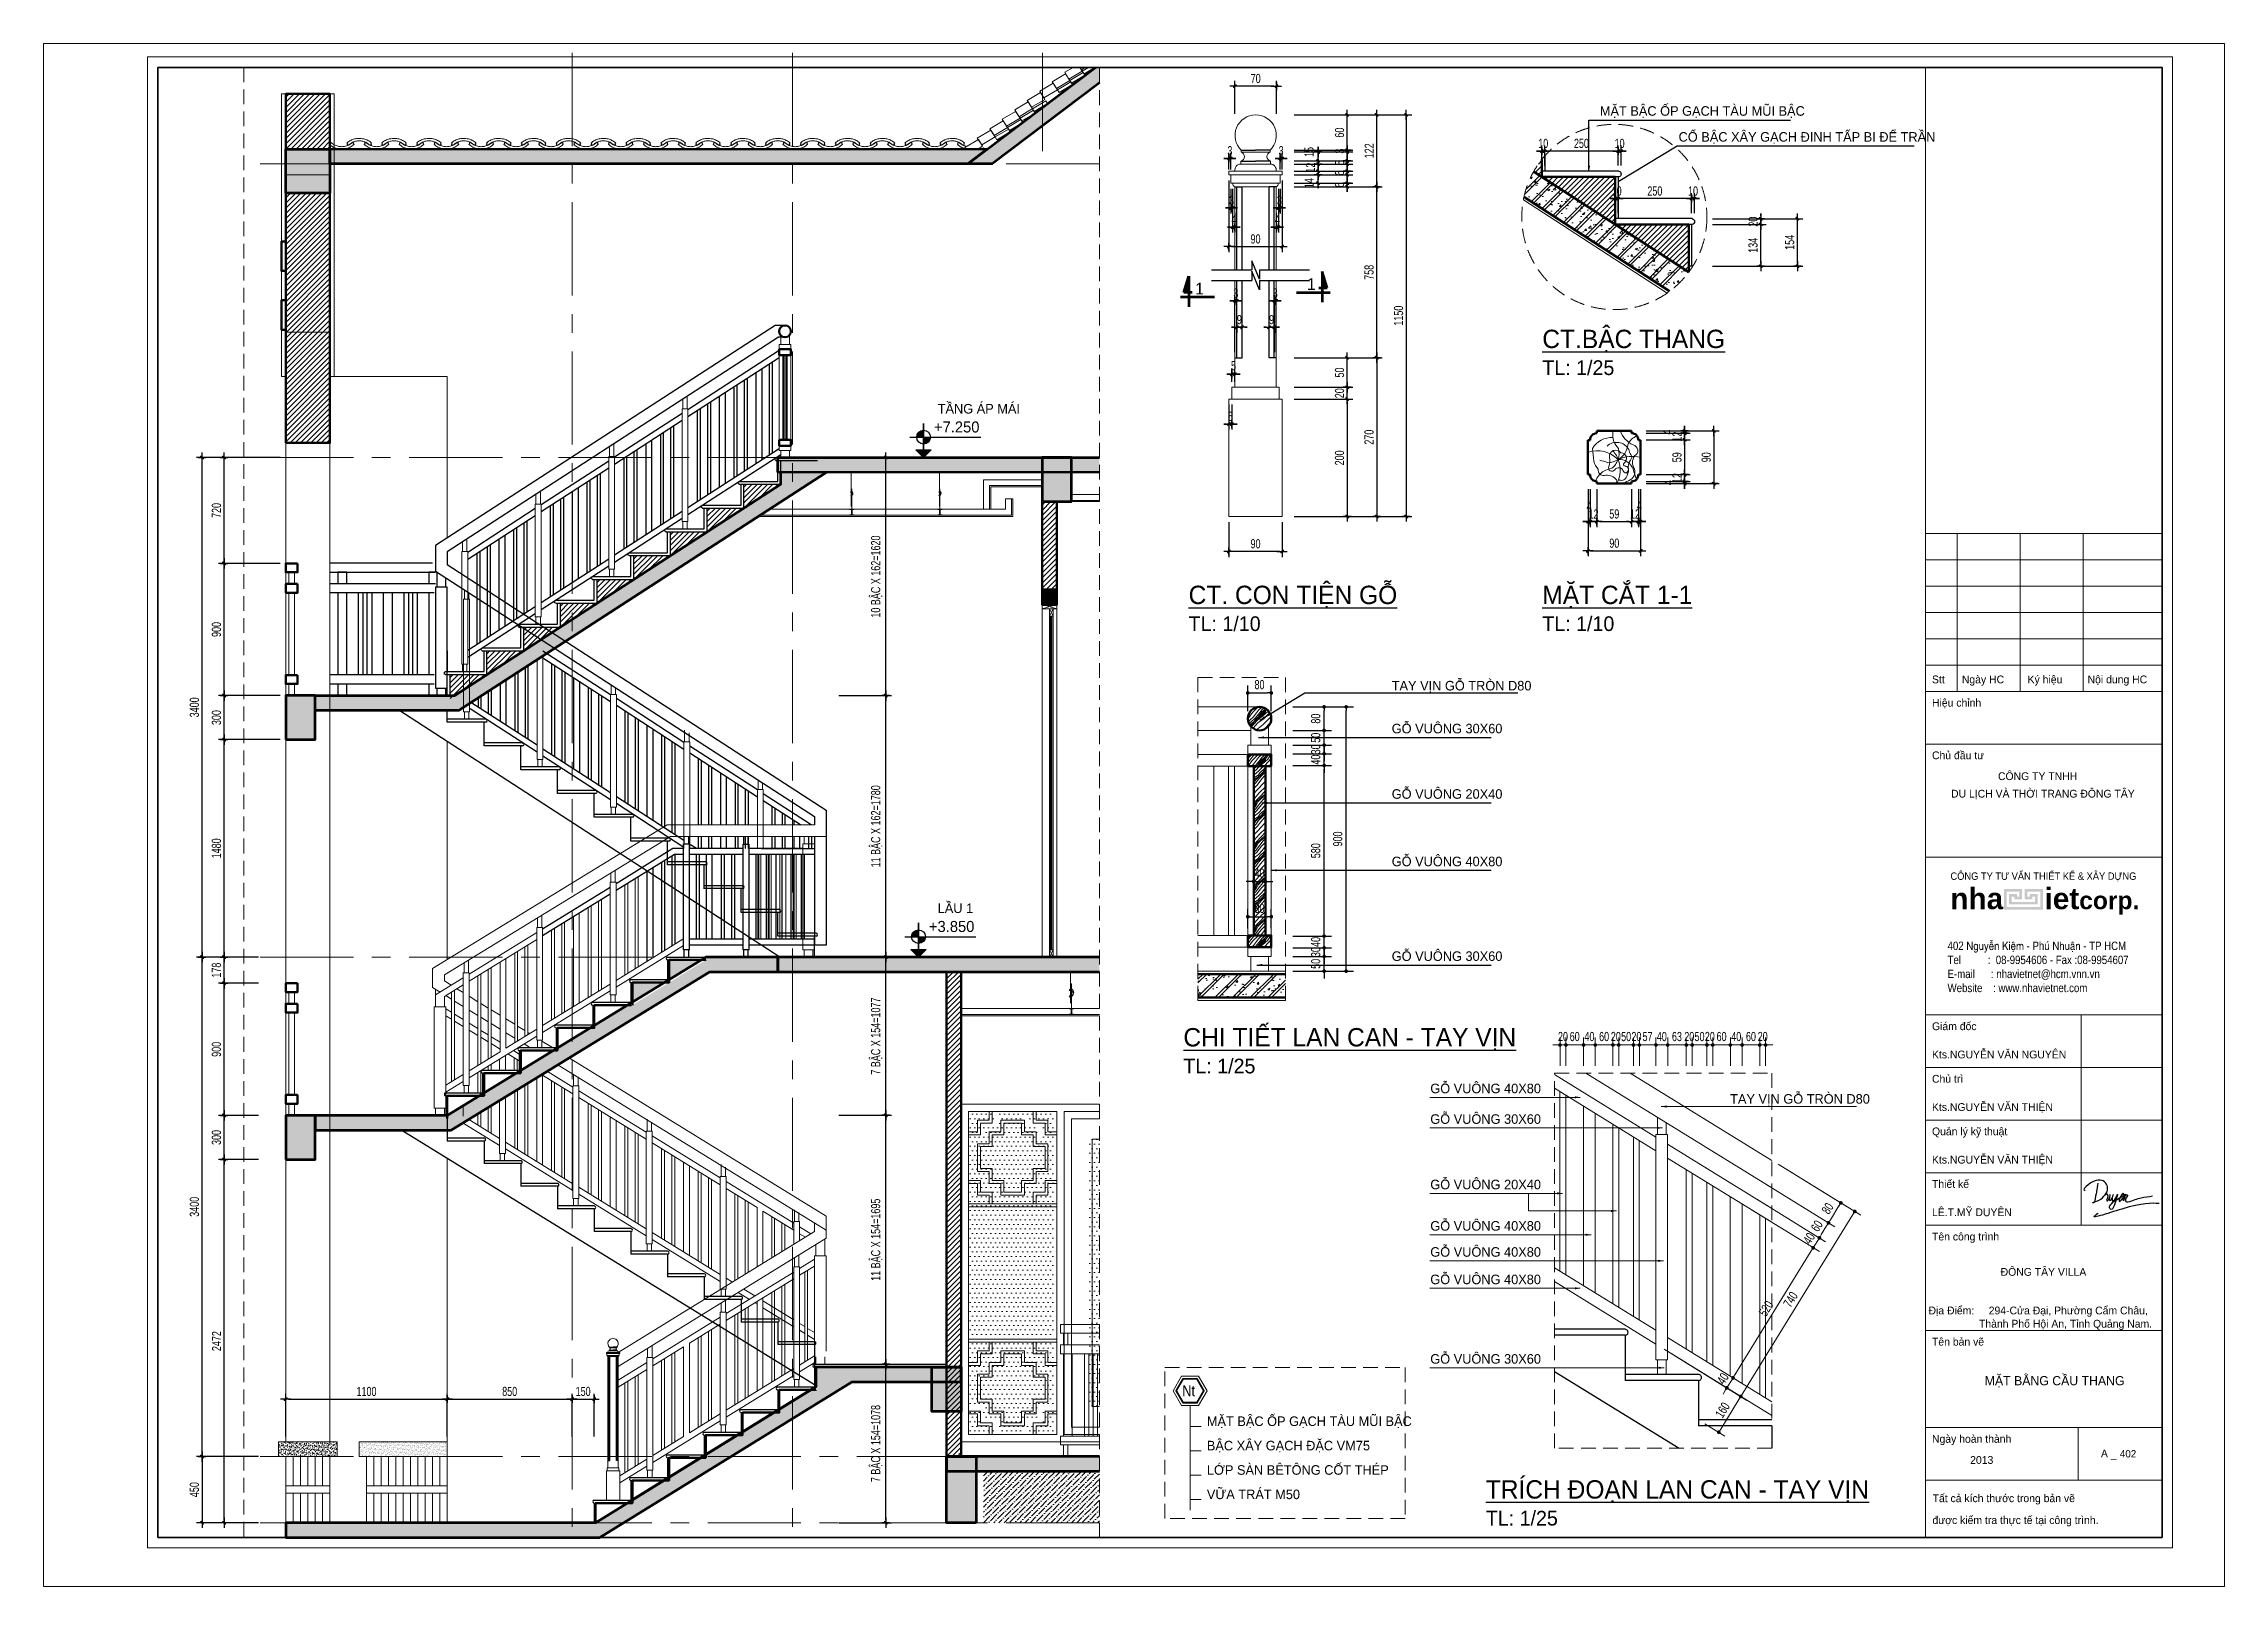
# Model space of a CAD drawing. Header units: inches. Extents: x 88947 to 296847, y 35049 to 161062.
# Drawn here: x 222597 to 237447, y 87555 to 98056 of the extents above; entities that cross this region are included whole.
import ezdxf
from ezdxf.enums import TextEntityAlignment as Align
from ezdxf.xclip import XClip

# ---------------------------------------------------------------- set-up
doc = ezdxf.new("R2010")
doc.units = ezdxf.units.IN
doc.header["$MEASUREMENT"] = 0
doc.header["$XCLIPFRAME"] = 0
doc.header["$PDMODE"] = 1
for name, pattern in [('ACAD_ISO03W100', [30, 12, -18]), ('CENTER', [50.8, 31.75, -6.35, 6.35, -6.35]), ('DASHED', [0.75, 0.5, -0.25])]:
    doc.linetypes.add(name, pattern=pattern)
for name, color, linetype in [('$AUDIT_BAD_LAYER1', 7, 'Continuous'), ('NHO', 8, 'Continuous'), ('text', 2, 'Continuous')]:
    doc.layers.add(name, color=color, linetype=linetype)
for name, color, linetype, lineweight in [('0.15', 175, 'Continuous', 20), ('0.4', 1, 'Continuous', 30), ('A-Dims', 145, 'Continuous', 25), ('A-Text', 30, 'Continuous', 9), ('A-Wall', 2, 'Continuous', 35), ('CUA', 42, 'Continuous', 20), ('DIM', 7, 'Continuous', 25), ('HACTH', 8, 'Continuous', 5), ('HATCH', 8, 'Continuous', 5), ('KHUNG 1', 6, 'Continuous', 70), ('KHUNG 2', 144, 'Continuous', 18), ('KY HIEU', 4, 'Continuous', 25), ('mb$0$CUA', 42, 'Continuous', 20), ('mb$0$HATCH', 69, 'Continuous', 15), ('mb$0$net manh', 251, 'Continuous', 5), ('NETCAT', 4, 'Continuous', 53), ('NETMANH', 192, 'Continuous', 18), ('netthay', 254, 'Continuous', 25), ('NTHAY2', 51, 'Continuous', 25), ('THAY', 3, 'Continuous', 18), ('TRUC', 252, 'ACAD_ISO03W100', 13), ('TUONG', 4, 'Continuous', 50), ('vdung', 56, 'Continuous', 9)]:
    doc.layers.add(name, color=color, linetype=linetype, lineweight=lineweight)
doc.styles.add('DDCo-B-Helve-condense', font='VHELVCB.TTF')
doc.styles.add('FRANKO', font='VFRANKO.TTF')
doc.styles.add('KHUNGTEN', font='VHELVEB.TTF')
doc.styles.add('TEXT', font='VHELVCN.TTF')
doc.styles.add('tieude', font='VSOUVB.TTF')
doc.styles.add('VNI-HELVE', font='VHELVEN.TTF')
doc.styles.add('VNI-HELVE-CONDENSE', font='VNARIAL.TTF', dxfattribs={"width": 0.7})
doc.dimstyles.new('Copy of TL 50-25', dxfattribs={"dimscale": 50, "dimtxt": 1.25, "dimasz": 0.5, "dimexe": 1, "dimexo": 1, "dimgap": 0.5, "dimtad": 1, "dimdec": 0, "dimlfac": 0.5, "dimzin": 3, "dimdsep": 46, "dimtxsty": 'VNI-HELVE-CONDENSE', "dimblk": 'DOT', "dimcen": 2, "dimclrt": 7, "dimazin": 2, "dimtfac": 0.75, "dimtdec": 0, "dimtix": 1, "dimtmove": 2, "dimatfit": 2, "dimfxl": 1.5, "dimtolj": 1, "dimtzin": 0, "dimarcsym": 0})
doc.dimstyles.new('TAS-10', dxfattribs={"dimscale": 25, "dimtxt": 2.5, "dimasz": 0.7, "dimexe": 1.5, "dimexo": 1.5, "dimgap": 0.8, "dimtad": 1, "dimdec": 0, "dimlfac": 0.25, "dimzin": 3, "dimdsep": 46, "dimtxsty": 'VNI-HELVE-CONDENSE', "dimblk": 'TICK', "dimcen": 2.5, "dimclrt": 71, "dimazin": 2, "dimtfac": 0.75, "dimtdec": 0, "dimtix": 1, "dimtmove": 2, "dimatfit": 2, "dimldrblk": 'TICK123', "dimfxl": 1.5, "dimtolj": 1, "dimtzin": 0, "dimarcsym": 0})
doc.dimstyles.new('TAS-25', dxfattribs={"dimscale": 25, "dimtxt": 2.5, "dimasz": 0.7, "dimexe": 1.5, "dimexo": 1.5, "dimgap": 0.8, "dimtad": 1, "dimdec": 0, "dimlfac": 0.5, "dimzin": 3, "dimdsep": 46, "dimtxsty": 'VNI-HELVE-CONDENSE', "dimblk": 'TICK', "dimcen": 2.5, "dimclrt": 71, "dimazin": 2, "dimtfac": 0.75, "dimtdec": 0, "dimtix": 1, "dimtmove": 2, "dimatfit": 2, "dimldrblk": 'TICK123', "dimfxl": 1.5, "dimtolj": 1, "dimtzin": 0, "dimarcsym": 0})
doc.dimstyles.new('TAS-50', dxfattribs={"dimscale": 25, "dimtxt": 2.5, "dimasz": 0.7, "dimexe": 1.5, "dimexo": 1.5, "dimgap": 0.8, "dimtad": 1, "dimdec": 0, "dimzin": 3, "dimdsep": 46, "dimtxsty": 'VNI-HELVE-CONDENSE', "dimblk": 'TICK', "dimcen": 2.5, "dimclrt": 71, "dimazin": 2, "dimtfac": 0.75, "dimtdec": 0, "dimtix": 1, "dimtmove": 2, "dimatfit": 2, "dimldrblk": 'TICK123', "dimfxl": 1.5, "dimtolj": 1, "dimtzin": 0, "dimarcsym": 0})
doc.dimstyles.new('TL 50', dxfattribs={"dimscale": 50, "dimtxt": 1.25, "dimasz": 0.5, "dimexe": 1, "dimexo": 1, "dimgap": 0.5, "dimtad": 1, "dimdec": 0, "dimzin": 3, "dimdsep": 46, "dimtxsty": 'VNI-HELVE-CONDENSE', "dimblk": 'DOT', "dimcen": 2, "dimclrt": 7, "dimazin": 2, "dimtfac": 0.75, "dimtdec": 0, "dimtix": 1, "dimtmove": 2, "dimatfit": 2, "dimfxl": 1.5, "dimtolj": 1, "dimtzin": 0, "dimarcsym": 0})
pattern_1 = [(45, (228746.373, 88437.934), (-17.67767, 17.67767), [])]
pattern_2 = [(45, (229396.373, 91837.934), (-17.67767, 17.67767), [])]
pattern_3 = [(45, (229396.373, 91837.934), (-17.67767, 17.67767), [])]
pattern_4 = [(45, (224246.373, 95308.647), (-17.67767, 17.67767), [])]
pattern_5 = [(45, (224246.373, 97338.13), (-17.6777, 17.6777), [])]
pattern_6 = [(180, (1285.023, 940), (-15.625, 31.25), [0, -31.25])]
pattern_7 = [(7e-15, (1414.978, 940), (15.625, 31.25), [0, -31.25])]

msp = doc.modelspace()

# ---------------------------------------------------------------- texts
at = {"layer": 'KY HIEU', "style": 'DDCo-B-Helve-condense'}
msp.add_text('Nt', height=75, dxfattribs=at).set_placement((230351.4, 88848.5))
at = {"layer": 'text', "style": 'FRANKO'}
for s, height, p in [('MAËT BAÄC OÁP GAÏCH TAØU MUÕI BAÄC', 65, (233194.5, 97564.8)), ('COÅ BAÄC XAÂY GAÏCH ÑINH TAÁP BI ÑEÅ TRAÀN', 65, (233730.7, 97388.3)), ('TAÀNG AÙP MAÙI', 65, (228685.5, 95538)), ('TAY VÒN GOÃ TROØN D80', 65, (231777.3, 93652.9)), ('GOÃ VUOÂNG 30X60', 65, (231777.3, 93360.9)), ('GOÃ VUOÂNG 20X40', 65, (231777.3, 92915.6)), ('GOÃ VUOÂNG 40X80', 65, (231777.3, 92456.4)), ('LAÀU 1', 65, (228685.5, 92138)), ('GOÃ VUOÂNG 30X60', 65, (231777.3, 91811.8)), ('MAËT BAÈNG CAÀU THANG', 62.5, (235815.4, 88923.2)), ('MAËT BAÄC OÁP GAÏCH TAØU MUÕI BAÄC', 65, (230518.4, 88646.2)), ('BAÄC XAÂY GAÏCH ÑAËC VM75 ', 65, (230518.4, 88480.2)), ('LÔÙP SAØN BEÂTOÂNG COÁT THEÙP ', 65, (230518.4, 88314.3)), ('402', 50, (236735.7, 88432)), ('VÖÕA TRAÙT M50', 65, (230518.4, 88148.4))]:
    msp.add_text(s, height=height, dxfattribs=at).set_placement(p)
at = {"layer": 'text', "char_height": 125, "width": 5864.249, "attachment_point": 1, "style": 'FRANKO'}
for s, insert in [('{\\LCT.BAÄC THANG\\P\\H0.8x;\\lTL: 1/25}', (232802.6, 96108.3)), ('{\\LCT. CON TIEÄN GOÃ\\P\\H0.8x;\\lTL: 1/10}', (230394, 94365.8)), ('{\\LMAËT CAÉT 1-1\\P\\H0.8x;\\lTL: 1/10}', (232802.6, 94365.8)), ('{\\LCHI TIEÁT LAN CAN - TAY VÒN\\P\\H0.8x;\\lTL: 1/25}', (230358.6, 91354.7))]:
    msp.add_mtext(s, dxfattribs=dict(at, insert=insert))

# ---------------------------------------------------------------- blocks, each defined once
blk = doc.blocks.new('A$C48460813')
at = {"layer": 'THAY'}
for points in [[(80, 840), (120, 840), (120, 760), (80, 760)], [(80, 700), (120, 700), (120, 140), (80, 140)], [(80, 80), (120, 80), (120, 0), (80, 0)]]:
    blk.add_lwpolyline(points, close=True, dxfattribs=at)
at = {"layer": 'TUONG'}
for points in [[(60, 900), (140, 900), (140, 840), (60, 840)], [(60, 760), (140, 760), (140, 700), (60, 700)], [(60, 140), (140, 140), (140, 80), (60, 80)]]:
    blk.add_lwpolyline(points, close=True, dxfattribs=at)
blk = doc.blocks.new('A$C321E587E')
at = {"layer": 'netthay'}
for p, q in [((-12, 154), (250, 154)), ((-12, 134), (250, 134)), ((-10, 134), (-10, 0))]:
    blk.add_line(p, q, dxfattribs=at)
blk.add_arc((-10, 144), 10.3, 104.4486, 255.5514, dxfattribs=at)
at = {"layer": 'TUONG'}
blk.add_lwpolyline([(0, -20), (0, 134), (250, 134), (250, 134)], dxfattribs=at)
blk = doc.blocks.new('A$C779A4126')
at = {"layer": 'netthay'}
for p, q in [((0, 154), (-250, 154)), ((0, 134), (-250, 134)), ((0, 134), (0, -20))]:
    blk.add_line(p, q, dxfattribs=at)
blk.add_arc((0.3, 144), 10, 268.51302, 91.48698, dxfattribs=at)
blk = doc.blocks.new('A$C1CBE0E52')
at = {"layer": 'NHO'}
for p, q in [((-24, 1040), (0, 1040)), ((25, 1040), (0, 1040)), ((-35, 978), (-23, 978)), ((-32, 420), (-32, 978)), ((-25, 1021), (0, 1021)), ((-23, 420), (-23, 978)), ((25, 1021), (0, 1021)), ((23, 420), (23, 978)), ((35, 978), (23, 978)), ((32, 420), (32, 978)), ((-32, 270), (-32, 420)), ((-23, 270), (-23, 420)), ((23, 270), (23, 420)), ((32, 270), (32, 420)), ((-35, 270), (-23, 270)), ((35, 270), (23, 270))]:
    blk.add_line(p, q, dxfattribs=at)
at = {"layer": 'THAY'}
for p, q in [((-24, 1037), (-24, 1040)), ((25, 1037), (25, 1040)), ((-45, 1004), (0, 1004)), ((-45, 998), (-45, 1004)), ((-45, 998), (0, 998)), ((-42, 984), (-42, 998)), ((-42, 984), (0, 984)), ((-35, 978), (0, 978)), ((-35, 420), (-35, 978)), ((-25, 1016), (-25, 1021)), ((-25, 1016), (0, 1016)), ((-24, 1037), (0, 1037)), ((25, 1037), (0, 1037)), ((25, 1016), (0, 1016)), ((45, 1004), (0, 1004)), ((45, 998), (0, 998)), ((42, 984), (0, 984)), ((35, 978), (0, 978)), ((25, 1016), (25, 1021)), ((35, 420), (35, 978)), ((42, 984), (42, 998)), ((45, 998), (45, 1004)), ((-35, 220), (-35, 420)), ((35, 220), (35, 420)), ((-45, 0), (-45, 200)), ((-45, 200), (45, 200)), ((-40, 200), (-40, 220)), ((-40, 220), (40, 220)), ((40, 200), (40, 220)), ((45, 0), (45, 200))]:
    blk.add_line(p, q, dxfattribs=at)
blk.add_lwpolyline([(45, 0), (-45, 0)], dxfattribs=at)
for centre, radius, start, end in [((0, 1065), 35.2, 314.4153, 225.5847), ((-33, 984), 6.4, 178.6567, 248.7234), ((-25, 1006), 10.5, 90.9657, 189.4231), ((-27, 1029), 7.99, 284.8442, 71.0811), ((28, 1029), 7.99, 108.9189, 255.1558), ((25, 1006), 10.1, 347.5717, 88.3198), ((33, 984), 6.4, 291.2766, 1.3433)]:
    blk.add_arc(centre, radius, start, end, dxfattribs=at)
blk = doc.blocks.new('A$C07F568BA')
at = {"layer": 'THAY'}
for points in [[(15, 817), (15, 898)], [(-20, 50), (-20, 817)], [(-20, 817), (20, 817)], [(-15, 817), (-15, 879)], [(20, 50), (20, 817)], [(20, 50), (-20, 50)], [(-15, 0), (-15, 50)], [(15, 0), (15, 50)]]:
    blk.add_lwpolyline(points, dxfattribs=at)
blk = doc.blocks.new('A$C10AF0E8B')
at = {"layer": 'THAY'}
for points in [[(250, 765), (250, 154)], [(310, 802), (310, 191)], [(330, 814), (330, 203)], [(380, 845), (380, 234)], [(400, 857), (400, 246)], [(60, 648), (60, 37)], [(80, 660), (80, 49)], [(130, 691), (130, 80)], [(150, 703), (150, 92)], [(210, 740), (210, 129)]]:
    blk.add_lwpolyline(points, dxfattribs=at)
at = {"layer": 'NETMANH'}
blk.add_blockref('A$C07F568BA', (480, 159), dxfattribs=at)
blk = doc.blocks.new('A$C20893CA2')
at = {"layer": 'THAY'}
for points in [[(380, 844.8), (380, 234.1)], [(400, 857.1), (400, 246.4)], [(250, 764.7), (250, 154)], [(310, 801.7), (310, 191)], [(330, 814), (330, 203.3)], [(130, 690.8), (130, 80.1)], [(150, 703.1), (150, 92.4)], [(210, 740.1), (210, 129.4)], [(60, 647.7), (60, 37)], [(80, 660), (80, 49.3)]]:
    blk.add_lwpolyline(points, dxfattribs=at)
blk = doc.blocks.new('A$C19BC2735')
at = {"layer": 'THAY'}
for points in [[(-499, -193), (-122, 132)], [(-440, -261), (-64, 64)], [(371, -320), (0, 0), (-371, -320)], [(440, -261), (64, 64)], [(499, -193), (122, 132)], [(-499, -193), (-440, -261), (-430, -252), (-371, -320)], [(499, -193), (440, -261), (430, -252), (371, -320)]]:
    blk.add_lwpolyline(points, dxfattribs=at)
for points in [[(122, 132, 0.306991), (-122, 132, 1)], [(72, 58, 0.306991), (-72, 58, 0.306991)]]:
    blk.add_lwpolyline(points, format="xyb", dxfattribs=at)
blk = doc.blocks.new('A$C54C250A4')
at = {"layer": 'THAY'}
for points in [[(-41, 65), (-12, 19), (-192, -88), (-221, -43), (-41, 65)], [(-300, -116), (-271, -162), (-362, -216), (-391, -170), (-300, -116)], [(-215, -52), (-186, -98), (-277, -152), (-306, -107), (-215, -52)], [(-180, -108), (-168, -127), (-259, -181), (-271, -162), (-180, -108)], [(-96, -45), (-84, -64), (-174, -117), (-186, -98), (-96, -45)], [(-470, -244), (-441, -290), (-532, -344), (-561, -298), (-470, -244)], [(-385, -180), (-356, -226), (-447, -280), (-476, -234), (-385, -180)], [(-350, -235), (-338, -254), (-429, -309), (-441, -290), (-350, -235)], [(-265, -172), (-253, -191), (-344, -245), (-356, -226), (-265, -172)], [(-725, -436), (-696, -482), (-787, -536), (-816, -490), (-725, -436)], [(-640, -372), (-611, -418), (-702, -472), (-731, -426), (-640, -372)], [(-605, -427), (-593, -446), (-684, -500), (-696, -481), (-605, -427)], [(-555, -308), (-526, -354), (-617, -408), (-646, -362), (-555, -308)], [(-520, -363), (-508, -382), (-599, -437), (-611, -417), (-520, -363)], [(-435, -299), (-423, -318), (-514, -373), (-526, -354), (-435, -299)], [(-895, -564), (-866, -609), (-957, -664), (-986, -618), (-895, -564)], [(-810, -500), (-781, -546), (-872, -600), (-901, -554), (-810, -500)], [(-774, -556), (-762, -575), (-853, -629), (-865, -610), (-774, -556)], [(-1065, -692), (-1035, -737), (-1126, -792), (-1156, -746), (-1065, -692)], [(-980, -628), (-950, -673), (-1042, -728), (-1071, -682), (-980, -628)], [(-944, -684), (-932, -703), (-1023, -757), (-1035, -738), (-944, -684)], [(-859, -620), (-847, -639), (-938, -693), (-950, -674), (-859, -620)], [(-1319, -883), (-1290, -929), (-1381, -984), (-1411, -938), (-1319, -883)], [(-1234, -819), (-1205, -865), (-1296, -920), (-1326, -874), (-1234, -819)], [(-1199, -875), (-1186, -894), (-1277, -949), (-1290, -930), (-1199, -875)], [(-1150, -755), (-1120, -801), (-1211, -856), (-1241, -810), (-1150, -755)], [(-1029, -748), (-1017, -767), (-1108, -821), (-1120, -802), (-1029, -748)], [(-1490, -1011), (-1460, -1057), (-1551, -1112), (-1581, -1066), (-1490, -1011)], [(-1405, -947), (-1375, -993), (-1466, -1048), (-1496, -1002), (-1405, -947)], [(-1369, -1004), (-1357, -1023), (-1447, -1077), (-1460, -1058), (-1369, -1004)], [(-1284, -939), (-1271, -958), (-1362, -1013), (-1375, -993), (-1284, -939)], [(-1659, -1139), (-1630, -1185), (-1721, -1239), (-1751, -1194), (-1659, -1139)], [(-1574, -1075), (-1545, -1121), (-1636, -1176), (-1666, -1130), (-1574, -1075)], [(-1539, -1131), (-1526, -1150), (-1617, -1205), (-1630, -1186), (-1539, -1131)], [(-1454, -1067), (-1441, -1086), (-1532, -1141), (-1545, -1122), (-1454, -1067)], [(-1914, -1331), (-1885, -1377), (-1976, -1431), (-2006, -1385), (-1914, -1331)], [(-1829, -1267), (-1800, -1313), (-1891, -1367), (-1920, -1321), (-1829, -1267)], [(-1793, -1323), (-1781, -1342), (-1872, -1396), (-1885, -1377), (-1793, -1323)], [(-1744, -1203), (-1715, -1249), (-1806, -1303), (-1835, -1257), (-1744, -1203)], [(-1708, -1259), (-1696, -1278), (-1787, -1332), (-1800, -1313), (-1708, -1259)], [(-1624, -1195), (-1611, -1214), (-1702, -1269), (-1715, -1249), (-1624, -1195)], [(-2084, -1459), (-2055, -1505), (-2146, -1559), (-2175, -1513), (-2084, -1459)], [(-1999, -1395), (-1970, -1441), (-2061, -1495), (-2091, -1449), (-1999, -1395)], [(-1963, -1451), (-1951, -1470), (-2042, -1525), (-2055, -1505), (-1963, -1451)], [(-1879, -1387), (-1866, -1406), (-1957, -1461), (-1970, -1442), (-1879, -1387)], [(-2254, -1587), (-2225, -1633), (-2316, -1687), (-2345, -1641), (-2254, -1587)], [(-2169, -1523), (-2140, -1569), (-2231, -1623), (-2260, -1577), (-2169, -1523)], [(-2133, -1579), (-2121, -1598), (-2212, -1652), (-2225, -1633), (-2133, -1579)], [(-2048, -1515), (-2036, -1534), (-2127, -1588), (-2140, -1569), (-2048, -1515)], [(-2509, -1779), (-2480, -1825), (-2571, -1879), (-2600, -1833), (-2509, -1779)], [(-2424, -1715), (-2395, -1761), (-2486, -1815), (-2515, -1769), (-2424, -1715)], [(-2388, -1771), (-2376, -1790), (-2467, -1844), (-2480, -1825), (-2388, -1771)], [(-2339, -1651), (-2310, -1697), (-2401, -1751), (-2430, -1705), (-2339, -1651)], [(-2303, -1707), (-2291, -1726), (-2382, -1780), (-2394, -1761), (-2303, -1707)], [(-2218, -1643), (-2206, -1662), (-2297, -1716), (-2309, -1697), (-2218, -1643)], [(-2679, -1907), (-2650, -1952), (-2741, -2007), (-2770, -1961), (-2679, -1907)], [(-2594, -1843), (-2565, -1889), (-2656, -1943), (-2685, -1897), (-2594, -1843)], [(-2558, -1899), (-2546, -1918), (-2637, -1972), (-2649, -1953), (-2558, -1899)], [(-2473, -1835), (-2461, -1854), (-2552, -1908), (-2564, -1889), (-2473, -1835)], [(-2849, -2035), (-2820, -2080), (-2911, -2135), (-2940, -2089), (-2849, -2035)], [(-2764, -1971), (-2735, -2016), (-2826, -2071), (-2855, -2025), (-2764, -1971)], [(-2643, -1963), (-2631, -1982), (-2722, -2036), (-2734, -2017), (-2643, -1963)], [(-3104, -2227), (-3075, -2272), (-3166, -2327), (-3195, -2281), (-3104, -2227)], [(-3019, -2163), (-2990, -2208), (-3081, -2263), (-3110, -2217), (-3019, -2163)], [(-2983, -2219), (-2971, -2238), (-3062, -2292), (-3074, -2273), (-2983, -2219)], [(-2934, -2099), (-2905, -2144), (-2996, -2199), (-3025, -2153), (-2934, -2099)], [(-2898, -2155), (-2886, -2174), (-2977, -2228), (-2989, -2209), (-2898, -2155)], [(-2813, -2090), (-2801, -2109), (-2892, -2164), (-2904, -2145), (-2813, -2090)], [(-3274, -2354), (-3245, -2400), (-3336, -2455), (-3365, -2409), (-3274, -2354)], [(-3189, -2290), (-3160, -2336), (-3251, -2391), (-3280, -2345), (-3189, -2290)], [(-3153, -2346), (-3141, -2365), (-3232, -2420), (-3244, -2401), (-3153, -2346)], [(-3068, -2283), (-3056, -2302), (-3147, -2356), (-3159, -2337), (-3068, -2283)], [(-3444, -2482), (-3415, -2528), (-3506, -2582), (-3535, -2536), (-3444, -2482)], [(-3359, -2418), (-3330, -2464), (-3421, -2519), (-3450, -2473), (-3359, -2418)], [(-3323, -2474), (-3311, -2493), (-3402, -2548), (-3414, -2528), (-3323, -2474)], [(-3238, -2410), (-3226, -2429), (-3317, -2484), (-3329, -2465), (-3238, -2410)], [(-3614, -2610), (-3584, -2656), (-3675, -2710), (-3705, -2664), (-3614, -2610)], [(-3578, -2666), (-3566, -2685), (-3656, -2739), (-3669, -2720), (-3578, -2666)], [(-3529, -2546), (-3499, -2592), (-3590, -2646), (-3620, -2600), (-3529, -2546)], [(-3493, -2602), (-3481, -2621), (-3572, -2675), (-3584, -2656), (-3493, -2602)], [(-3408, -2538), (-3396, -2557), (-3487, -2612), (-3499, -2592), (-3408, -2538)], [(-3868, -2802), (-3839, -2848), (-3926, -2900), (-3956, -2854), (-3868, -2802)], [(-3783, -2738), (-3754, -2784), (-3845, -2838), (-3874, -2792), (-3783, -2738)], [(-3748, -2794), (-3735, -2813), (-3826, -2867), (-3839, -2848), (-3748, -2794)], [(-3698, -2674), (-3669, -2720), (-3760, -2774), (-3790, -2728), (-3698, -2674)], [(-3663, -2730), (-3651, -2749), (-3741, -2803), (-3754, -2784), (-3663, -2730)], [(-3832, -2858), (-3820, -2877), (-3908, -2929), (-3920, -2910), (-3832, -2858)]]:
    blk.add_lwpolyline(points, dxfattribs=at)
blk = doc.blocks.new('A$C28FC07F9')
at = {"layer": 'THAY', "xscale": 0.25, "yscale": 0.25, "zscale": 0.25}
blk.add_blockref('A$C19BC2735', (0, 114), dxfattribs=at)
at = {"layer": 'THAY'}
blk.add_blockref('A$C54C250A4', (0, 0), dxfattribs=at)
blk = doc.blocks.new('A$C59765E67')
at = {"layer": 'THAY'}
for points in [[(-439, 178), (-473, 140), (-449, 118), (-479, 86)], [(439, 178), (473, 140), (449, 118), (479, 86)]]:
    blk.add_lwpolyline(points, dxfattribs=at)
for points in [[(-479, 86), (-333, -16), (-183, -74), (-40, -92)], [(-439, 178), (-293, 76), (-143, 18), (0, 0)], [(479, 86), (333, -16), (183, -74), (-40, -92)], [(439, 178), (293, 76), (143, 18), (0, 0)]]:
    blk.add_spline(points, degree=3, dxfattribs=at)
blk = doc.blocks.new('A$C45477D59')
at = {"layer": 'THAY', "yscale": 0.1744680851115845, "zscale": 0.174468085106383}
for p, xscale in [((81, 16), 0.1744680851043086), ((318, 16), -0.1744680851043086), ((556, 16), 0.1744680851043086), ((794, 16), -0.1744680851043086), ((1031, 16), -0.1744680851043086), ((1269, 16), 0.1744680851043086), ((1506, 16), -0.1744680851043086), ((1506, 16), 0.1744680851043086), ((1744, 16), -0.1744680851043086), ((1981, 16), 0.1744680851043086), ((2219, 16), 0.1744680851043086), ((2456, 16), -0.1744680851043086), ((2694, 16), -0.1744680851043086), ((2931, 16), 0.1744680851043086), ((3169, 16), 0.1744680851043086), ((3169, 16), -0.1744680851043086), ((3407, 16), -0.1744680851043086), ((3644, 16), 0.1744680851043086), ((3882, 16), -0.1744680851043086), ((3882, 16), 0.1744680851043086), ((4119, 16), -0.1744680851043086), ((4357, 16), 0.1744680851043086), ((4594, 16), -0.1744680851043086), ((4832, 16), 0.1744680851043086), ((5069, 16), 0.1744680851043086), ((5069, 16), -0.1744680851043086), ((5307, 16), -0.1744680851043086), ((5544, 16), -0.1744680851115845), ((5544, 16), 0.1744680851115845), ((5782, 16), -0.1744680851115845), ((6019, 16), 0.1744680851115845), ((6257, 16), -0.1744680851115845), ((6495, 16), 0.1744680851115845), ((6732, 16), 0.1744680851115845), ((6732, 16), -0.1744680851115845), ((6970, 16), -0.1744680851115845), ((7207, 16), 0.1744680851115845), ((7445, 16), -0.1744680851115845), ((7445, 16), 0.1744680851115845), ((7682, 16), -0.1744680851115845)]:
    blk.add_blockref('A$C59765E67', p, dxfattribs=dict(at, xscale=xscale))
at = {"layer": 'THAY', "yscale": 0.1744680851115845, "zscale": 0.174468085106383, "rotation": 180}
for p, xscale in [((200, 56), -0.1744680851043086), ((437, 56), 0.1744680851043086), ((675, 56), 0.1744680851043086), ((912, 56), -0.1744680851043086), ((1150, 56), -0.1744680851043086), ((1387, 56), 0.1744680851043086), ((1625, 56), -0.1744680851043086), ((1863, 56), 0.1744680851043086), ((2100, 56), 0.1744680851043086), ((2338, 56), -0.1744680851043086), ((2575, 56), -0.1744680851043086), ((2813, 56), -0.1744680851043086), ((3050, 56), 0.1744680851043086), ((3288, 56), -0.1744680851043086), ((3525, 56), 0.1744680851043086), ((3763, 56), 0.1744680851043086), ((4000, 56), -0.1744680851043086), ((4238, 56), 0.1744680851043086), ((4475, 56), 0.1744680851043086), ((4713, 56), -0.1744680851043086), ((4951, 56), 0.1744680851043086), ((5188, 56), -0.1744680851043086), ((5426, 56), 0.1744680851115845), ((5663, 56), -0.1744680851115845), ((5901, 56), 0.1744680851115845), ((6138, 56), -0.1744680851115845), ((6376, 56), -0.1744680851115845), ((6613, 56), 0.1744680851115845), ((6851, 56), -0.1744680851115845), ((7088, 56), -0.1744680851115845), ((7326, 56), 0.1744680851115845), ((7563, 56), -0.1744680851115845)]:
    blk.add_blockref('A$C59765E67', p, dxfattribs=dict(at, xscale=xscale))
at = {"layer": 'THAY'}
ref = blk.add_blockref('A$C59765E67', (7801, 56), dxfattribs=dict(at, xscale=0.1744680851115845, yscale=0.1744680851115845, zscale=0.174468085106383, rotation=180))
XClip(ref).set_block_clipping_path([(5.893354171, -233.7417731194), (2717.7883433633, 994.0127176896)])
blk = doc.blocks.new('A$C22336824')
blk.add_line((12, 142), (-270, 142))
for points in [[(12, 162), (-250, 162)], [(-20, -20), (-20, 142)], [(0, 0), (0, 142), (0, 142)]]:
    blk.add_lwpolyline(points)
blk.add_arc((10, 152), 10.3, 284.4486, 75.5514)
blk = doc.blocks.new('A$C775C7D07')
blk.add_line((12, 142), (-250, 142))
for points in [[(12, 162), (-250, 162)], [(0, -20), (0, 142), (0, 142)]]:
    blk.add_lwpolyline(points)
blk.add_arc((10, 152), 10.3, 284.4486, 75.5514)
blk = doc.blocks.new('A$C74974F73')
for points in [[(465, 490), (5, 788)], [(465, 442), (5, 740)], [(63, 703), (63, 83)], [(83, 690), (83, 70)], [(133, 657), (133, 38)], [(153, 644), (153, 24)], [(213, 605), (213, -14)], [(253, 579), (253, -40)], [(313, 541), (313, -79)], [(333, 528), (333, -92)], [(383, 495), (383, -124)], [(403, 482), (403, -137)], [(465, -177), (5, 120)], [(465, -225), (5, 73)]]:
    blk.add_lwpolyline(points)
blk = doc.blocks.new('A$C57A01009')
for points in [[(1600, 840), (-1600, 840), (-1600, 900), (1600, 900), (1600, 840), (1600, 840)], [(1600, 700), (-1600, 700), (-1600, 760), (1600, 760), (1600, 700), (1600, 700)], [(-1270, 760), (-1270, 840), (-1210, 840), (-1210, 760)], [(-590, 760), (-590, 840), (-650, 840), (-650, 760)], [(-30, 760), (-30, 840), (30, 840), (30, 760)], [(590, 760), (590, 840), (650, 840), (650, 760)], [(1270, 760), (1270, 840), (1210, 840), (1210, 760)], [(-1270, 140), (-1270, 700)], [(-1210, 700), (-1210, 140)], [(-650, 700), (-650, 140)], [(-590, 140), (-590, 700)], [(-30, 140), (-30, 700)], [(30, 700), (30, 140)], [(590, 140), (590, 700)], [(650, 700), (650, 140)], [(1210, 700), (1210, 140)], [(1270, 140), (1270, 700)], [(1600, 80), (-1600, 80), (-1600, 140), (1600, 140), (1600, 80), (1600, 80)], [(-1210, 80), (-1210, 0), (-1270, 0), (-1270, 80)], [(-650, 80), (-650, 0), (-590, 0), (-590, 80)], [(30, 80), (30, 0), (-30, 0), (-30, 80)], [(650, 80), (650, 0), (590, 0), (590, 80)], [(1210, 80), (1210, 0), (1270, 0), (1270, 80)]]:
    blk.add_lwpolyline(points)
for points in [[(-1580, 840), (-1550, 840), (-1550, 760), (-1580, 760)], [(1580, 840), (1550, 840), (1550, 760), (1580, 760)], [(-1580, 700), (-1520, 700), (-1520, 140), (-1580, 140)], [(-1440, 700), (-1410, 700), (-1410, 140), (-1440, 140)], [(-1380, 700), (-1350, 700), (-1350, 140), (-1380, 140)], [(-1130, 700), (-1100, 700), (-1100, 140), (-1130, 140)], [(-1070, 700), (-1040, 700), (-1040, 140), (-1070, 140)], [(-960, 700), (-900, 700), (-900, 140), (-960, 140)], [(-820, 700), (-790, 700), (-790, 140), (-820, 140)], [(-760, 700), (-730, 700), (-730, 140), (-760, 140)], [(-510, 700), (-480, 700), (-480, 140), (-510, 140)], [(-450, 700), (-420, 700), (-420, 140), (-450, 140)], [(-340, 700), (-280, 700), (-280, 140), (-340, 140)], [(-200, 700), (-170, 700), (-170, 140), (-200, 140)], [(-140, 700), (-110, 700), (-110, 140), (-140, 140)], [(140, 700), (110, 700), (110, 140), (140, 140)], [(200, 700), (170, 700), (170, 140), (200, 140)], [(340, 700), (280, 700), (280, 140), (340, 140)], [(450, 700), (420, 700), (420, 140), (450, 140)], [(510, 700), (480, 700), (480, 140), (510, 140)], [(760, 700), (730, 700), (730, 140), (760, 140)], [(820, 700), (790, 700), (790, 140), (820, 140)], [(960, 700), (900, 700), (900, 140), (960, 140)], [(1070, 700), (1040, 700), (1040, 140), (1070, 140)], [(1130, 700), (1100, 700), (1100, 140), (1130, 140)], [(1380, 700), (1350, 700), (1350, 140), (1380, 140)], [(1440, 700), (1410, 700), (1410, 140), (1440, 140)], [(1580, 700), (1520, 700), (1520, 140), (1580, 140)], [(-1580, 80), (-1550, 80), (-1550, 0), (-1580, 0)], [(1580, 80), (1550, 80), (1550, 0), (1580, 0)]]:
    blk.add_lwpolyline(points, close=True)
blk = doc.blocks.new('A$C385F0B91')
at = {"layer": 'THAY'}
for points in [[(-10, 770), (-10, 50), (70, 50), (70, 770)], [(-10, 770), (70, 770)], [(0, 770), (0, 820)], [(60, 770), (60, 833)], [(0, 0), (0, 50)], [(60, 0), (60, 50)]]:
    blk.add_lwpolyline(points, dxfattribs=at)
at = {"layer": 'TUONG'}
for points in [[(-10, 738), (70, 738), (70, 698), (-10, 698)], [(-10, 122), (70, 122), (70, 82), (-10, 82)]]:
    blk.add_lwpolyline(points, close=True, dxfattribs=at)
for points in [[(20, 698), (20, 122)], [(40, 698), (40, 122)]]:
    blk.add_lwpolyline(points, dxfattribs=at)
blk.add_circle((30, 860), 40, dxfattribs=at)
blk = doc.blocks.new('A$C7AC3160D')
at = {"layer": 'CUA'}
for points in [[(160, 0), (160, -80), (80, -80), (80, -160), (0, -160)], [(140, 0), (140, -60), (60, -60), (60, -140), (0, -140)], [(440, 0), (440, -80), (520, -80), (520, -160), (600, -160)], [(460, 0), (460, -60), (540, -60), (540, -140), (600, -140)], [(520, -240), (440, -240), (440, -160), (360, -160), (360, -80), (240, -80), (240, -160), (160, -160), (160, -240), (80, -240), (80, -390), (160, -390), (160, -470), (240, -470), (240, -550), (360, -550), (360, -470), (440, -470), (440, -390), (520, -390), (520, -240)], [(160, -630), (160, -550), (80, -550), (80, -470), (0, -470)], [(140, -630), (140, -570), (60, -570), (60, -490), (0, -490)], [(440, -630), (440, -550), (520, -550), (520, -470), (600, -470)], [(460, -630), (460, -570), (540, -570), (540, -490), (600, -490)], [(600, -630), (0, -630)], [(600, -650), (0, -650)]]:
    blk.add_lwpolyline(points, dxfattribs=at)
blk.add_lwpolyline([(540, -220), (460, -220), (460, -140), (380, -140), (380, -60), (220, -60), (220, -140), (140, -140), (140, -220), (60, -220), (60, -410), (140, -410), (140, -490), (220, -490), (220, -570), (380, -570), (380, -490), (460, -490), (460, -410), (540, -410)], close=True, dxfattribs=at)
blk = doc.blocks.new('A$C37A56C2E')
at = {"layer": 'HACTH'}
h = blk.add_hatch(dxfattribs=at)
h.set_pattern_fill('DOTS', color=256, scale=500, style=0)
h.set_pattern_definition(pattern_6)
h.paths.add_polyline_path([(1280, 240), (1280, 2060), (865, 2060), (865, 240)])
h = blk.add_hatch(dxfattribs=at)
h.set_pattern_fill('DOTS', color=256, scale=500, style=0)
h.set_pattern_definition(pattern_6)
h.paths.add_polyline_path([(1280, 240), (1280, 2060), (865, 2060), (865, 240)])
h = blk.add_hatch(dxfattribs=at)
h.set_pattern_fill('DOTS', color=256, scale=500, style=0)
h.set_pattern_definition(pattern_7)
h.paths.add_polyline_path([(1420, 2060), (1835, 2060), (1835, 240), (1420, 240)])
h = blk.add_hatch(dxfattribs=at)
h.set_pattern_fill('DOTS', color=256, scale=500, style=0)
h.set_pattern_definition(pattern_7)
h.paths.add_polyline_path([(1420, 2060), (1810, 2060), (1810, 240), (1420, 240)])
at = {"layer": 'HATCH'}
h = blk.add_hatch(dxfattribs=at)
h.set_pattern_fill('DOTS', color=256, scale=500, style=0)
h.set_pattern_definition([(180, (625.022, 50.008), (-15.625, 31.25), [0, -31.25])])
h.paths.add_polyline_path([(50, 2050), (150, 2050), (150, 2150), (250, 2150), (250, 2250), (425, 2250), (425, 2150), (525, 2150), (525, 2050), (625, 2050), (625, 250), (525, 250), (525, 150), (425, 150), (425, 50), (250, 50), (250, 150), (150, 150), (150, 250), (50, 250)])
h.paths.add_polyline_path([(445, 2250), (625, 2250), (625, 2070), (545, 2070), (545, 2170), (445, 2170)], flags=17)
h.paths.add_polyline_path([(50, 2250), (230, 2250), (230, 2170), (130, 2170), (130, 2070), (50, 2070)], flags=17)
h.paths.add_polyline_path([(50, 230), (130, 230), (130, 130), (230, 130), (230, 50), (50, 50)], flags=17)
h.paths.add_polyline_path([(445, 130), (545, 130), (545, 230), (625, 230), (625, 50), (445, 50)])
h = blk.add_hatch(dxfattribs=at)
h.set_pattern_fill('DOTS', color=256, scale=500, style=0)
h.set_pattern_definition([(0, (2049.978, 50.008), (15.625, 31.25), [0, -31.25])])
h.paths.add_polyline_path([(2625, 2050), (2525, 2050), (2525, 2150), (2425, 2150), (2425, 2250), (2250, 2250), (2250, 2150), (2150, 2150), (2150, 2050), (2050, 2050), (2050, 250), (2150, 250), (2150, 150), (2250, 150), (2250, 50), (2425, 50), (2425, 150), (2525, 150), (2525, 250), (2625, 250)])
h.paths.add_polyline_path([(2230, 2250), (2050, 2250), (2050, 2070), (2130, 2070), (2130, 2170), (2230, 2170)], flags=17)
h.paths.add_polyline_path([(2625, 2250), (2445, 2250), (2445, 2170), (2545, 2170), (2545, 2070), (2625, 2070)], flags=17)
h.paths.add_polyline_path([(2625, 230), (2545, 230), (2545, 130), (2445, 130), (2445, 50), (2625, 50)], flags=17)
h.paths.add_polyline_path([(2230, 130), (2130, 130), (2130, 230), (2050, 230), (2050, 50), (2230, 50)])
at = {"layer": 'CUA'}
for points in [[(0, 0), (0, 2300), (2700, 2300), (2700, 0)], [(650, 2250), (50, 2250), (50, 50), (650, 50)], [(2000, 2250), (700, 2250), (700, 50), (2000, 50)], [(2050, 2250), (2650, 2250), (2650, 50), (2050, 50)], [(1280, 2200), (1950, 2200), (1950, 100), (1280, 100)], [(1420, 2060), (1810, 2060), (1810, 240), (1420, 240)]]:
    blk.add_lwpolyline(points, close=True, dxfattribs=at)
for points in [[(650, 50), (50, 50), (50, 2250), (650, 2250)], [(650, 2250), (650, 50)], [(700, 2250), (2000, 2250)], [(700, 2250), (700, 50)], [(2000, 2250), (2000, 50)], [(2050, 2250), (2650, 2250), (2650, 50), (2050, 50)], [(2050, 2250), (2050, 50)], [(750, 2200), (750, 100), (1950, 100), (1950, 2200), (750, 2200)], [(1490, 2200), (750, 2200), (750, 100), (1490, 100)], [(1280, 2060), (890, 2060), (890, 240), (1280, 240)], [(2000, 50), (700, 50)]]:
    blk.add_lwpolyline(points, dxfattribs=at)
at = {"layer": 'vdung', "xscale": -1}
blk.add_blockref('A$C7AC3160D', (650, 2250), dxfattribs=at)
at = {"layer": 'vdung'}
blk.add_blockref('A$C7AC3160D', (2050, 2250), dxfattribs=at)
at = {"layer": 'vdung', "rotation": 180}
blk.add_blockref('A$C7AC3160D', (650, 50), dxfattribs=at)
at = {"layer": 'vdung', "xscale": -1, "rotation": 180}
blk.add_blockref('A$C7AC3160D', (2050, 50), dxfattribs=at)
blk = doc.blocks.new('A$C6B9F0B18')
for points in [[(-2025, 740), (-675, 740), (-675, 800), (-2025, 800), (-2025, 740), (-2025, 740)], [(-2025, 600), (-675, 600), (-675, 660), (-2025, 660), (-2025, 600), (-2025, 600)], [(-1320, 660), (-1320, 740), (-1380, 740), (-1380, 660)], [(-1380, 600), (-1380, 40)], [(-1320, 40), (-1320, 600)], [(-2025, -20), (-675, -20), (-675, 40), (-2025, 40), (-2025, -20), (-2025, -20)], [(-1380, -20), (-1380, -100), (-1320, -100), (-1320, -20)]]:
    blk.add_lwpolyline(points)
for points in [[(-2005, 740), (-1975, 740), (-1975, 660), (-2005, 660)], [(-2005, 600), (-1945, 600), (-1945, 40), (-2005, 40)], [(-1862, 600), (-1832, 600), (-1832, 40), (-1862, 40)], [(-1802, 600), (-1772, 600), (-1772, 40), (-1802, 40)], [(-1692, 600), (-1632, 600), (-1632, 40), (-1692, 40)], [(-1552, 600), (-1522, 600), (-1522, 40), (-1552, 40)], [(-1492, 600), (-1462, 600), (-1462, 40), (-1492, 40)], [(-1208, 600), (-1238, 600), (-1238, 40), (-1208, 40)], [(-1148, 600), (-1178, 600), (-1178, 40), (-1148, 40)], [(-1008, 600), (-1068, 600), (-1068, 40), (-1008, 40)], [(-898, 600), (-928, 600), (-928, 40), (-898, 40)], [(-838, 600), (-868, 600), (-868, 40), (-838, 40)], [(-695, 600), (-755, 600), (-755, 40), (-695, 40)], [(-695, 740), (-725, 740), (-725, 660), (-695, 660)], [(-2005, -20), (-1975, -20), (-1975, -100), (-2005, -100)], [(-695, -20), (-725, -20), (-725, -100), (-695, -100)]]:
    blk.add_lwpolyline(points, close=True)
blk.add_blockref('A$C37A56C2E', (-2700, 0))
blk = doc.blocks.new('A$C22DF5D2D')
for points in [[(-10, 1159), (-123, 479), (-148, 421), (-212, 409), (-104, 451), (219, 660), (363, 901), (147, 1267), (-150, 1235), (-388, 1094), (-537, 889), (-506, 892)], [(2356, 378), (916, 165), (-61, -39), (0, 0), (-61, -39)], [(255, 700), (290, 728), (339, 743), (363, 705), (341, 552), (331, 483), (357, 485), (464, 729), (431, 561), (448, 495), (513, 535), (530, 566), (588, 726), (535, 529), (559, 486), (639, 526), (747, 742), (622, 304), (565, 189), (507, 143), (444, 188), (443, 257), (521, 382), (803, 578), (926, 655), (981, 729), (981, 766), (870, 665), (831, 456), (904, 515), (1051, 736), (976, 480), (1094, 717), (1127, 703), (1105, 634), (1056, 499), (1066, 460), (1148, 442), (1421, 530), (1656, 597), (2094, 666)]]:
    blk.add_spline(points, degree=3)
blk = doc.blocks.new('khung ten')
at = {"layer": '0.4'}
h = blk.add_hatch(color=256, dxfattribs=at)
h.paths.add_polyline_path([(303108, -206615), (302758, -206615), (302758, -207015), (303508, -207015), (303508, -206615), (303158, -206615), (303158, -206815), (303308, -206815), (303308, -206765), (303358, -206765), (303358, -206865), (302908, -206865), (302908, -206765), (302958, -206765), (302958, -206815), (303108, -206815)])
h.paths.add_polyline_path([(303058, -206665), (303058, -206765), (303008, -206765), (303008, -206715), (302858, -206715), (302858, -206915), (303408, -206915), (303408, -206715), (303258, -206715), (303258, -206765), (303208, -206765), (303208, -206665), (303458, -206665), (303458, -206965), (302808, -206965), (302808, -206665)], flags=16)
at = {"layer": '0.15', "ltscale": 0.7}
blk.add_line((301249, -213090), (305804, -213090), dxfattribs=at)
at = {"layer": 'A-Wall', "ltscale": 0.7}
blk.add_lwpolyline([(267204, -219099), (305804, -219099), (305804, -190799), (267204, -190799)], close=True, dxfattribs=at)
at = {"layer": 'KHUNG 2', "ltscale": 0.7}
for p, q in [((301249, -219099), (301249, -190799)), ((301249, -199776), (305804, -199776)), ((301856, -202813), (301856, -199776)), ((303071, -202813), (303071, -199776)), ((304286, -202813), (304286, -199776)), ((301249, -200282), (305804, -200282)), ((301249, -200789), (305804, -200789)), ((305804, -201295), (301249, -201295)), ((301249, -201801), (305804, -201801)), ((301249, -202307), (305804, -202307)), ((301249, -202813), (305804, -202813)), ((301249, -203826), (305804, -203826)), ((301249, -206004), (305804, -206004)), ((301249, -209041), (305804, -209041)), ((304246, -213090), (304246, -209041)), ((301249, -210053), (305804, -210053)), ((301249, -211065), (305804, -211065)), ((301249, -212078), (305804, -212078)), ((301249, -213090), (305804, -213090)), ((301249, -215115), (305804, -215115)), ((301249, -216986), (305804, -216986)), ((304185, -217998), (304185, -216986)), ((301249, -217998), (305804, -217998))]:
    blk.add_line(p, q, dxfattribs=at)
blk.add_lwpolyline([(267004, -219299), (306004, -219299), (306004, -190599), (267004, -190599)], close=True, dxfattribs=at)
at = {"layer": 'NETMANH', "ltscale": 0.7}
blk.add_lwpolyline([(265004, -220042), (307004, -220042), (307004, -190342), (265004, -190342)], close=True, dxfattribs=at)
at = {"layer": 'text', "linetype": 'Continuous', "xscale": 0.5, "yscale": 0.5, "zscale": 0.5}
blk.add_blockref('A$C22DF5D2D', (304573, -212860), dxfattribs=at)
at = {"layer": '$AUDIT_BAD_LAYER1', "color": 2, "linetype": 'Continuous', "style": 'KHUNGTEN', "width": 0.9}
blk.add_text('COÂNG TY TÖ VAÁN THIEÁT KEÁ & XAÂY DÖÏNG', height=142.53, dxfattribs=at).set_placement((303519, -206369), align=Align.MIDDLE_CENTER)
at = {"layer": '$AUDIT_BAD_LAYER1', "color": 2, "linetype": 'Continuous', "insert": (301673, -207630), "char_height": 161.97, "width": 6102.51, "attachment_point": 1, "style": 'KHUNGTEN'}
blk.add_mtext('{\\fVNI-Helve-Condense|b0|i0|c0|p2;402 Nguyeãn Kieäm - Phuù Nhuaän - TP HCM \\PTel          :  08-9954606 - Fax :08-9954607\\PE-mail      : nhavietnet@hcm.vnn.vn\\PWebsite    : www.nhavietnet.com}', dxfattribs=at)
at = {"layer": 'text', "linetype": 'Continuous', "style": 'FRANKO'}
for s, p in [('Stt', (301373, -202657)), ('Ngaøy HC', (301948, -202657)), ('Kyù hieäu', (303215, -202657)), ('Noäi dung HC', (304369, -202657)), ('Hieäu chænh', (301373, -203106)), ('Chuû ñaàu tö', (301373, -204118)), ('COÂNG TY TNHH ', (302644, -204520)), ('DU LÒCH VAØ THÔØI TRANG ÑOÂNG TAÂY', (301740, -204857)), ('Giaùm ñoác', (301373, -209334)), ('Kts.NGUYEÃN VAÊN NGUYEÂN', (301373, -209878)), ('Chuû trì', (301373, -210346)), ('Kts.NGUYEÃN VAÊN THIEÄN', (301373, -210890)), ('Quaûn lyù kyõ thuaät', (301373, -211358)), ('Kts.NGUYEÃN VAÊN THIEÄN', (301373, -211903)), ('Thieát keá', (301373, -212370)), ('LEÂ.T.MYÕ DUYEÂN', (301373, -212915)), ('Teân coâng trình', (301373, -213383)), ('ÑOÂNG TAÂY VILLA', (302695, -214063)), ('Ñòa Ñieåm:     294-Cöûa Ñaïi, Phöôøng Caåm Chaâu, ', (301306, -214806)), ('Thaønh Phoá Hoäi An, Tænh Quaûng Nam.', (302278, -215061)), ('Teân baûn veõ ', (301373, -215407)), ('Ngaøy hoaøn thaønh', (301373, -217278)), ('2013', (302108, -217684)), ('A _ ', (304627, -217560)), ('Taát caû kích thöôùc trong baûn veõ ', (301385, -218421)), ('ñöôïc kieåm tra thöïc teá taïi coâng trình.', (301381, -218842))]:
    blk.add_text(s, height=150, dxfattribs=at).set_placement(p)
at = {"layer": 'text', "linetype": 'Continuous', "insert": (303546, -206852), "char_height": 410.12, "width": 9417.44, "attachment_point": 5, "style": 'KHUNGTEN'}
blk.add_mtext('{\\fVNI-Helve|b1|i0|c0|p2;nha     iet\\H0.8274x;corp.}', dxfattribs=at)
blk = doc.blocks.new('A$C6EA55E5D')
at = {"layer": 'netthay'}
for p, q in [((-49, 720), (1000, 720)), ((-49, 640), (1000, 640)), ((-40, 640), (-40, 0))]:
    blk.add_line(p, q, dxfattribs=at)
blk.add_arc((-39, 680), 41.3, 104.4486, 255.5514, dxfattribs=at)
blk = doc.blocks.new('TICK')
at = {"layer": 'A-Dims', "color": 1}
for p, q in [((-2, 0), (2, 0)), ((0, 1.5), (0, -1.5))]:
    blk.add_line(p, q, dxfattribs=at)
at = {"layer": 'A-Dims', "color": 1, "const_width": 0.788}
blk.add_lwpolyline([(-0.33, -0.35), (0.38, 0.38)], dxfattribs=at)
at = {"layer": 'A-Dims', "color": 1, "const_width": 0.394}
for points in [[(0.24, 0.52, -0.414214), (0.52, 0.52, -1)], [(0.52, 0.52, -0.414214), (0.52, 0.24, -1)], [(-0.47, -0.21, 0.414214), (-0.47, -0.49, 1)], [(-0.47, -0.49, 0.414214), (-0.19, -0.49, 1)]]:
    blk.add_lwpolyline(points, format="xyb", dxfattribs=at)
blk = doc.blocks.new('*D4108')
at = {"layer": 'Defpoints', "color": 0}
for p in [(233319, 97001), (233319, 96864), (233819, 96864)]:
    blk.add_point(p, dxfattribs=at)
at = {"layer": 'DIM', "color": 0, "lineweight": -2}
for p, q in [((233319, 96902), (233319, 97038)), ((233802, 97001), (233337, 97001)), ((233819, 96902), (233819, 97038))]:
    blk.add_line(p, q, dxfattribs=at)
at = {"layer": 'DIM', "color": 0, "lineweight": -2, "xscale": 17.5, "yscale": 17.5, "zscale": 17.5, "rotation": 180}
blk.add_blockref('TICK', (233319, 97001), dxfattribs=at)
at = {"layer": 'DIM', "color": 0, "lineweight": -2, "xscale": 17.5, "yscale": 17.5, "zscale": 17.5}
blk.add_blockref('TICK', (233819, 97001), dxfattribs=at)
at = {"layer": 'DIM', "color": 71, "insert": (233569, 97052), "char_height": 62.5, "attachment_point": 5, "style": 'VNI-HELVE-CONDENSE'}
blk.add_mtext('\\A1;250', dxfattribs=at)
blk = doc.blocks.new('TICK123')
at = {"layer": 'A-Dims', "color": 1}
blk.add_lwpolyline([(0.05, 0, 0, 0.84, 0), (-2.11, 0, 8.4, 8.4, 0)], format="xyseb", dxfattribs=at)
blk = doc.blocks.new('*D4109')
at = {"layer": 'Defpoints', "color": 0}
for p in [(233839, 97001), (233819, 96864), (233839, 96864)]:
    blk.add_point(p, dxfattribs=at)
at = {"layer": 'DIM', "color": 0, "lineweight": -2}
for p, q in [((233802, 97001), (233784, 97001)), ((233819, 96902), (233819, 97038)), ((233819, 97001), (233839, 97001)), ((233839, 96902), (233839, 97038)), ((233857, 97001), (233874, 97001))]:
    blk.add_line(p, q, dxfattribs=at)
at = {"layer": 'DIM', "color": 0, "lineweight": -2, "xscale": 17.5, "yscale": 17.5, "zscale": 17.5}
blk.add_blockref('TICK', (233819, 97001), dxfattribs=at)
at = {"layer": 'DIM', "color": 0, "lineweight": -2, "xscale": 17.5, "yscale": 17.5, "zscale": 17.5, "rotation": 180}
blk.add_blockref('TICK', (233839, 97001), dxfattribs=at)
at = {"layer": 'DIM', "color": 71, "insert": (233829, 97052), "char_height": 62.5, "attachment_point": 5, "style": 'VNI-HELVE-CONDENSE'}
blk.add_mtext('\\A1;10', dxfattribs=at)
blk = doc.blocks.new('*D4110')
at = {"layer": 'Defpoints', "color": 0}
for p in [(233924, 96824), (234290, 96824), (233924, 96541)]:
    blk.add_point(p, dxfattribs=at)
at = {"layer": 'DIM', "color": 0, "lineweight": -2}
for p, q in [((233961, 96824), (234327, 96824)), ((234290, 96558), (234290, 96807)), ((233961, 96541), (234327, 96541))]:
    blk.add_line(p, q, dxfattribs=at)
at = {"layer": 'DIM', "color": 0, "lineweight": -2, "xscale": 17.5, "yscale": 17.5, "zscale": 17.5}
for p, rotation in [((234290, 96824), 90), ((234290, 96541), 270)]:
    blk.add_blockref('TICK', p, dxfattribs=dict(at, rotation=rotation))
at = {"layer": 'DIM', "color": 71, "insert": (234238, 96683), "char_height": 62.5, "attachment_point": 5, "rotation": 90, "style": 'VNI-HELVE-CONDENSE'}
blk.add_mtext('\\A1;134', dxfattribs=at)
blk = doc.blocks.new('*D4111')
at = {"layer": 'Defpoints', "color": 0}
for p in [(233924, 96864), (233924, 96824), (234290, 96864)]:
    blk.add_point(p, dxfattribs=at)
at = {"layer": 'DIM', "color": 0, "lineweight": -2}
for p, q in [((233961, 96864), (234327, 96864)), ((233961, 96824), (234327, 96824)), ((234290, 96882), (234290, 96899)), ((234290, 96824), (234290, 96864)), ((234290, 96807), (234290, 96789))]:
    blk.add_line(p, q, dxfattribs=at)
at = {"layer": 'DIM', "color": 0, "lineweight": -2, "xscale": 17.5, "yscale": 17.5, "zscale": 17.5}
for p, rotation in [((234290, 96864), 270), ((234290, 96824), 90)]:
    blk.add_blockref('TICK', p, dxfattribs=dict(at, rotation=rotation))
at = {"layer": 'DIM', "color": 71, "insert": (234238, 96844), "char_height": 62.5, "attachment_point": 5, "rotation": 90, "style": 'VNI-HELVE-CONDENSE'}
blk.add_mtext('\\A1;20', dxfattribs=at)
blk = doc.blocks.new('*D4112')
at = {"layer": 'Defpoints', "color": 0}
for p in [(233319, 97001), (233299, 96864), (233319, 96864)]:
    blk.add_point(p, dxfattribs=at)
at = {"layer": 'DIM', "color": 0, "lineweight": -2}
for p, q in [((233282, 97001), (233264, 97001)), ((233299, 96902), (233299, 97038)), ((233299, 97001), (233319, 97001)), ((233319, 96902), (233319, 97038)), ((233337, 97001), (233354, 97001))]:
    blk.add_line(p, q, dxfattribs=at)
at = {"layer": 'DIM', "color": 0, "lineweight": -2, "xscale": 17.5, "yscale": 17.5, "zscale": 17.5}
blk.add_blockref('TICK', (233299, 97001), dxfattribs=at)
at = {"layer": 'DIM', "color": 0, "lineweight": -2, "xscale": 17.5, "yscale": 17.5, "zscale": 17.5, "rotation": 180}
blk.add_blockref('TICK', (233319, 97001), dxfattribs=at)
at = {"layer": 'DIM', "color": 71, "insert": (233309, 97052), "char_height": 62.5, "attachment_point": 5, "style": 'VNI-HELVE-CONDENSE'}
blk.add_mtext('\\A1;10', dxfattribs=at)
blk = doc.blocks.new('*D4113')
at = {"layer": 'Defpoints', "color": 0}
for p in [(234174, 96864), (234540, 96864), (234174, 96541)]:
    blk.add_point(p, dxfattribs=at)
at = {"layer": 'DIM', "color": 0, "lineweight": -2}
for p, q in [((234211, 96864), (234577, 96864)), ((234540, 96558), (234540, 96847)), ((234211, 96541), (234577, 96541))]:
    blk.add_line(p, q, dxfattribs=at)
at = {"layer": 'DIM', "color": 0, "lineweight": -2, "xscale": 17.5, "yscale": 17.5, "zscale": 17.5}
for p, rotation in [((234540, 96864), 90), ((234540, 96541), 270)]:
    blk.add_blockref('TICK', p, dxfattribs=dict(at, rotation=rotation))
at = {"layer": 'DIM', "color": 71, "insert": (234488, 96703), "char_height": 62.5, "attachment_point": 5, "rotation": 90, "style": 'VNI-HELVE-CONDENSE'}
blk.add_mtext('\\A1;154', dxfattribs=at)
blk = doc.blocks.new('_Dot')
at = {"layer": 'netthay', "color": 0, "lineweight": -2}
blk.add_line((-0.5, 0), (-1, 0), dxfattribs=at)
at = {"layer": 'netthay', "color": 0, "const_width": 0.5}
blk.add_lwpolyline([(-0.25, 0, 1), (0.25, 0, 1)], format="xyb", close=True, dxfattribs=at)
blk = doc.blocks.new('*D4114')
at = {"layer": 'Defpoints', "color": 0}
for p in [(232819, 97324), (232819, 97188), (233319, 97188)]:
    blk.add_point(p, dxfattribs=at)
at = {"layer": 'DIM', "color": 0, "lineweight": -2}
for p, q in [((232819, 97226), (232819, 97362)), ((233302, 97324), (232837, 97324)), ((233319, 97226), (233319, 97362))]:
    blk.add_line(p, q, dxfattribs=at)
at = {"layer": 'DIM', "color": 0, "lineweight": -2, "xscale": 17.5, "yscale": 17.5, "zscale": 17.5, "rotation": 180}
blk.add_blockref('TICK', (232819, 97324), dxfattribs=at)
at = {"layer": 'DIM', "color": 0, "lineweight": -2, "xscale": 17.5, "yscale": 17.5, "zscale": 17.5}
blk.add_blockref('TICK', (233319, 97324), dxfattribs=at)
at = {"layer": 'DIM', "color": 71, "insert": (233069, 97376), "char_height": 62.5, "attachment_point": 5, "style": 'VNI-HELVE-CONDENSE'}
blk.add_mtext('\\A1;250', dxfattribs=at)
blk = doc.blocks.new('*D4115')
at = {"layer": 'Defpoints', "color": 0}
for p in [(233339, 97324), (233319, 97188), (233339, 97188)]:
    blk.add_point(p, dxfattribs=at)
at = {"layer": 'DIM', "color": 0, "lineweight": -2}
for p, q in [((233302, 97324), (233284, 97324)), ((233319, 97226), (233319, 97362)), ((233319, 97324), (233339, 97324)), ((233339, 97226), (233339, 97362)), ((233357, 97324), (233374, 97324))]:
    blk.add_line(p, q, dxfattribs=at)
at = {"layer": 'DIM', "color": 0, "lineweight": -2, "xscale": 17.5, "yscale": 17.5, "zscale": 17.5}
blk.add_blockref('TICK', (233319, 97324), dxfattribs=at)
at = {"layer": 'DIM', "color": 0, "lineweight": -2, "xscale": 17.5, "yscale": 17.5, "zscale": 17.5, "rotation": 180}
blk.add_blockref('TICK', (233339, 97324), dxfattribs=at)
at = {"layer": 'DIM', "color": 71, "insert": (233329, 97376), "char_height": 62.5, "attachment_point": 5, "style": 'VNI-HELVE-CONDENSE'}
blk.add_mtext('\\A1;10', dxfattribs=at)
blk = doc.blocks.new('*D4116')
at = {"layer": 'Defpoints', "color": 0}
for p in [(232819, 97324), (232799, 97188), (232819, 97188)]:
    blk.add_point(p, dxfattribs=at)
at = {"layer": 'DIM', "color": 0, "lineweight": -2}
for p, q in [((232782, 97324), (232764, 97324)), ((232799, 97226), (232799, 97362)), ((232799, 97324), (232819, 97324)), ((232819, 97226), (232819, 97362)), ((232837, 97324), (232854, 97324))]:
    blk.add_line(p, q, dxfattribs=at)
at = {"layer": 'DIM', "color": 0, "lineweight": -2, "xscale": 17.5, "yscale": 17.5, "zscale": 17.5}
blk.add_blockref('TICK', (232799, 97324), dxfattribs=at)
at = {"layer": 'DIM', "color": 0, "lineweight": -2, "xscale": 17.5, "yscale": 17.5, "zscale": 17.5, "rotation": 180}
blk.add_blockref('TICK', (232819, 97324), dxfattribs=at)
at = {"layer": 'DIM', "color": 71, "insert": (232809, 97376), "char_height": 62.5, "attachment_point": 5, "style": 'VNI-HELVE-CONDENSE'}
blk.add_mtext('\\A1;10', dxfattribs=at)
blk = doc.blocks.new('*D4117')
at = {"layer": 'Defpoints', "color": 0}
for p in [(231074, 95636), (231074, 94837), (231474, 94837)]:
    blk.add_point(p, dxfattribs=at)
at = {"layer": 'DIM', "color": 0, "lineweight": -2}
for p, q in [((231112, 95636), (231512, 95636)), ((231474, 95619), (231474, 94854)), ((231112, 94837), (231512, 94837))]:
    blk.add_line(p, q, dxfattribs=at)
at = {"layer": 'DIM', "color": 0, "lineweight": -2, "xscale": 17.5, "yscale": 17.5, "zscale": 17.5}
for p, rotation in [((231474, 95636), 90), ((231474, 94837), 270)]:
    blk.add_blockref('TICK', p, dxfattribs=dict(at, rotation=rotation))
at = {"layer": 'DIM', "color": 71, "insert": (231422, 95236), "char_height": 62.5, "attachment_point": 5, "rotation": 90, "style": 'VNI-HELVE-CONDENSE'}
blk.add_mtext('\\A1;200', dxfattribs=at)
blk = doc.blocks.new('*D4118')
at = {"layer": 'Defpoints', "color": 0}
for p in [(231074, 95717), (231074, 95636), (231474, 95717)]:
    blk.add_point(p, dxfattribs=at)
at = {"layer": 'DIM', "color": 0, "lineweight": -2}
for p, q in [((231112, 95717), (231512, 95717)), ((231112, 95636), (231512, 95636)), ((231474, 95734), (231474, 95752)), ((231474, 95636), (231474, 95717)), ((231474, 95619), (231474, 95601))]:
    blk.add_line(p, q, dxfattribs=at)
at = {"layer": 'DIM', "color": 0, "lineweight": -2, "xscale": 17.5, "yscale": 17.5, "zscale": 17.5}
for p, rotation in [((231474, 95717), 270), ((231474, 95636), 90)]:
    blk.add_blockref('TICK', p, dxfattribs=dict(at, rotation=rotation))
at = {"layer": 'DIM', "color": 71, "insert": (231422, 95676), "char_height": 62.5, "attachment_point": 5, "rotation": 90, "style": 'VNI-HELVE-CONDENSE'}
blk.add_mtext('\\A1;20', dxfattribs=at)
blk = doc.blocks.new('*D4164')
at = {"layer": 'Defpoints', "color": 0}
for p in [(230669, 95636), (230689, 95636), (230689, 95466)]:
    blk.add_point(p, dxfattribs=at)
at = {"layer": 'DIM', "color": 0, "lineweight": -2}
for p, q in [((230669, 95599), (230669, 95429)), ((230689, 95599), (230689, 95429)), ((230651, 95466), (230634, 95466)), ((230669, 95466), (230689, 95466)), ((230707, 95466), (230724, 95466))]:
    blk.add_line(p, q, dxfattribs=at)
at = {"layer": 'DIM', "color": 0, "lineweight": -2, "xscale": 17.5, "yscale": 17.5, "zscale": 17.5}
blk.add_blockref('TICK', (230669, 95466), dxfattribs=at)
at = {"layer": 'DIM', "color": 0, "lineweight": -2, "xscale": 17.5, "yscale": 17.5, "zscale": 17.5, "rotation": 180}
blk.add_blockref('TICK', (230689, 95466), dxfattribs=at)
at = {"layer": 'DIM', "color": 71, "insert": (230679, 95518), "char_height": 62.5, "attachment_point": 5, "style": 'VNI-HELVE-CONDENSE'}
blk.add_mtext('\\A1;5', dxfattribs=at)
blk = doc.blocks.new('*D4165')
at = {"layer": 'Defpoints', "color": 0}
for p in [(230710, 95805), (230689, 95717), (230710, 95717)]:
    blk.add_point(p, dxfattribs=at)
at = {"layer": 'DIM', "color": 0, "lineweight": -2}
for p, q in [((230672, 95805), (230654, 95805)), ((230689, 95754), (230689, 95842)), ((230689, 95805), (230710, 95805)), ((230710, 95754), (230710, 95842)), ((230727, 95805), (230745, 95805))]:
    blk.add_line(p, q, dxfattribs=at)
at = {"layer": 'DIM', "color": 0, "lineweight": -2, "xscale": 17.5, "yscale": 17.5, "zscale": 17.5}
blk.add_blockref('TICK', (230689, 95805), dxfattribs=at)
at = {"layer": 'DIM', "color": 0, "lineweight": -2, "xscale": 17.5, "yscale": 17.5, "zscale": 17.5, "rotation": 180}
blk.add_blockref('TICK', (230710, 95805), dxfattribs=at)
at = {"layer": 'DIM', "color": 71, "insert": (230700, 95863), "char_height": 62.5, "attachment_point": 5, "style": 'VNI-HELVE-CONDENSE'}
blk.add_mtext('\\A1;5', dxfattribs=at)
blk = doc.blocks.new('*D4119')
at = {"layer": 'Defpoints', "color": 0}
for p in [(231074, 95918), (231474, 95918), (231074, 95717)]:
    blk.add_point(p, dxfattribs=at)
at = {"layer": 'DIM', "color": 0, "lineweight": -2}
for p, q in [((231112, 95918), (231512, 95918)), ((231474, 95734), (231474, 95900)), ((231112, 95717), (231512, 95717))]:
    blk.add_line(p, q, dxfattribs=at)
at = {"layer": 'DIM', "color": 0, "lineweight": -2, "xscale": 17.5, "yscale": 17.5, "zscale": 17.5}
for p, rotation in [((231474, 95918), 90), ((231474, 95717), 270)]:
    blk.add_blockref('TICK', p, dxfattribs=dict(at, rotation=rotation))
at = {"layer": 'DIM', "color": 71, "insert": (231422, 95817), "char_height": 62.5, "attachment_point": 5, "rotation": 90, "style": 'VNI-HELVE-CONDENSE'}
blk.add_mtext('\\A1;50', dxfattribs=at)
blk = doc.blocks.new('*D4120')
at = {"layer": 'Defpoints', "color": 0}
for p in [(231074, 97106), (231074, 97081), (231474, 97106)]:
    blk.add_point(p, dxfattribs=at)
at = {"layer": 'DIM', "color": 0, "lineweight": -2}
for p, q in [((231474, 97123), (231474, 97141)), ((231112, 97106), (231512, 97106)), ((231112, 97081), (231512, 97081)), ((231474, 97081), (231474, 97106)), ((231474, 97064), (231474, 97046))]:
    blk.add_line(p, q, dxfattribs=at)
at = {"layer": 'DIM', "color": 0, "lineweight": -2, "xscale": 17.5, "yscale": 17.5, "zscale": 17.5}
for p, rotation in [((231474, 97106), 270), ((231474, 97081), 90)]:
    blk.add_blockref('TICK', p, dxfattribs=dict(at, rotation=rotation))
at = {"layer": 'DIM', "color": 71, "insert": (231422, 97094), "char_height": 62.5, "attachment_point": 5, "rotation": 90, "style": 'VNI-HELVE-CONDENSE'}
blk.add_mtext('\\A1;6', dxfattribs=at)
blk = doc.blocks.new('*D4121')
at = {"layer": 'Defpoints', "color": 0}
for p in [(231074, 97163), (231276, 97163), (231074, 97106)]:
    blk.add_point(p, dxfattribs=at)
at = {"layer": 'DIM', "color": 0, "lineweight": -2}
for p, q in [((231112, 97163), (231313, 97163)), ((231276, 97180), (231276, 97198)), ((231276, 97106), (231276, 97163)), ((231112, 97106), (231313, 97106)), ((231276, 97088), (231276, 97071))]:
    blk.add_line(p, q, dxfattribs=at)
at = {"layer": 'DIM', "color": 0, "lineweight": -2, "xscale": 17.5, "yscale": 17.5, "zscale": 17.5}
for p, rotation in [((231276, 97163), 270), ((231276, 97106), 90)]:
    blk.add_blockref('TICK', p, dxfattribs=dict(at, rotation=rotation))
at = {"layer": 'DIM', "color": 71, "insert": (231215, 97106), "char_height": 62.5, "attachment_point": 5, "rotation": 90, "style": 'VNI-HELVE-CONDENSE'}
blk.add_mtext('\\A1;14', dxfattribs=at)
blk = doc.blocks.new('*D4122')
at = {"layer": 'Defpoints', "color": 0}
for p in [(231074, 97187), (231074, 97163), (231474, 97187)]:
    blk.add_point(p, dxfattribs=at)
at = {"layer": 'DIM', "color": 0, "lineweight": -2}
for p, q in [((231112, 97187), (231512, 97187)), ((231112, 97163), (231512, 97163)), ((231474, 97205), (231474, 97222)), ((231474, 97163), (231474, 97187)), ((231474, 97145), (231474, 97128))]:
    blk.add_line(p, q, dxfattribs=at)
at = {"layer": 'DIM', "color": 0, "lineweight": -2, "xscale": 17.5, "yscale": 17.5, "zscale": 17.5}
for p, rotation in [((231474, 97187), 270), ((231474, 97163), 90)]:
    blk.add_blockref('TICK', p, dxfattribs=dict(at, rotation=rotation))
at = {"layer": 'DIM', "color": 71, "insert": (231422, 97175), "char_height": 62.5, "attachment_point": 5, "rotation": 90, "style": 'VNI-HELVE-CONDENSE'}
blk.add_mtext('\\A1;6', dxfattribs=at)
blk = doc.blocks.new('*D4123')
at = {"layer": 'Defpoints', "color": 0}
for p in [(231074, 97236), (231074, 97187), (231276, 97236)]:
    blk.add_point(p, dxfattribs=at)
at = {"layer": 'DIM', "color": 0, "lineweight": -2}
for p, q in [((231276, 97254), (231276, 97271)), ((231112, 97236), (231313, 97236)), ((231112, 97187), (231313, 97187)), ((231276, 97187), (231276, 97236)), ((231276, 97170), (231276, 97152))]:
    blk.add_line(p, q, dxfattribs=at)
at = {"layer": 'DIM', "color": 0, "lineweight": -2, "xscale": 17.5, "yscale": 17.5, "zscale": 17.5}
for p, rotation in [((231276, 97236), 270), ((231276, 97187), 90)]:
    blk.add_blockref('TICK', p, dxfattribs=dict(at, rotation=rotation))
at = {"layer": 'DIM', "color": 71, "insert": (231224, 97212), "char_height": 62.5, "attachment_point": 5, "rotation": 90, "style": 'VNI-HELVE-CONDENSE'}
blk.add_mtext('\\A1;12', dxfattribs=at)
blk = doc.blocks.new('*D4124')
at = {"layer": 'Defpoints', "color": 0}
for p in [(231074, 97257), (231074, 97236), (231474, 97257)]:
    blk.add_point(p, dxfattribs=at)
at = {"layer": 'DIM', "color": 0, "lineweight": -2}
for p, q in [((231474, 97274), (231474, 97292)), ((231112, 97257), (231512, 97257)), ((231112, 97236), (231512, 97236)), ((231474, 97236), (231474, 97257)), ((231474, 97219), (231474, 97201))]:
    blk.add_line(p, q, dxfattribs=at)
at = {"layer": 'DIM', "color": 0, "lineweight": -2, "xscale": 17.5, "yscale": 17.5, "zscale": 17.5}
for p, rotation in [((231474, 97257), 270), ((231474, 97236), 90)]:
    blk.add_blockref('TICK', p, dxfattribs=dict(at, rotation=rotation))
at = {"layer": 'DIM', "color": 71, "insert": (231423, 97246), "char_height": 62.5, "attachment_point": 5, "rotation": 90, "style": 'VNI-HELVE-CONDENSE'}
blk.add_mtext('\\A1;5', dxfattribs=at)
blk = doc.blocks.new('*D4125')
at = {"layer": 'Defpoints', "color": 0}
for p in [(231074, 97318), (231276, 97318), (231074, 97257)]:
    blk.add_point(p, dxfattribs=at)
at = {"layer": 'DIM', "color": 0, "lineweight": -2}
for p, q in [((231112, 97318), (231313, 97318)), ((231276, 97335), (231276, 97353)), ((231276, 97257), (231276, 97318)), ((231112, 97257), (231313, 97257)), ((231276, 97239), (231276, 97222))]:
    blk.add_line(p, q, dxfattribs=at)
at = {"layer": 'DIM', "color": 0, "lineweight": -2, "xscale": 17.5, "yscale": 17.5, "zscale": 17.5}
for p, rotation in [((231276, 97318), 270), ((231276, 97257), 90)]:
    blk.add_blockref('TICK', p, dxfattribs=dict(at, rotation=rotation))
at = {"layer": 'DIM', "color": 71, "insert": (231214, 97318), "char_height": 62.5, "attachment_point": 5, "rotation": 90, "style": 'VNI-HELVE-CONDENSE'}
blk.add_mtext('\\A1;15', dxfattribs=at)
blk = doc.blocks.new('*D4126')
at = {"layer": 'Defpoints', "color": 0}
for p in [(231074, 97330), (231074, 97318), (231474, 97330)]:
    blk.add_point(p, dxfattribs=at)
at = {"layer": 'DIM', "color": 0, "lineweight": -2}
for p, q in [((231112, 97330), (231512, 97330)), ((231112, 97318), (231512, 97318)), ((231474, 97347), (231474, 97365)), ((231474, 97318), (231474, 97330)), ((231474, 97300), (231474, 97283))]:
    blk.add_line(p, q, dxfattribs=at)
at = {"layer": 'DIM', "color": 0, "lineweight": -2, "xscale": 17.5, "yscale": 17.5, "zscale": 17.5}
for p, rotation in [((231474, 97330), 270), ((231474, 97318), 90)]:
    blk.add_blockref('TICK', p, dxfattribs=dict(at, rotation=rotation))
at = {"layer": 'DIM', "color": 71, "insert": (231422, 97324), "char_height": 62.5, "attachment_point": 5, "rotation": 90, "style": 'VNI-HELVE-CONDENSE'}
blk.add_mtext('\\A1;3', dxfattribs=at)
blk = doc.blocks.new('*D4127')
at = {"layer": 'Defpoints', "color": 0}
for p in [(231074, 97571), (231474, 97571), (231074, 97330)]:
    blk.add_point(p, dxfattribs=at)
at = {"layer": 'DIM', "color": 0, "lineweight": -2}
for p, q in [((231112, 97571), (231512, 97571)), ((231474, 97347), (231474, 97554)), ((231112, 97330), (231512, 97330))]:
    blk.add_line(p, q, dxfattribs=at)
at = {"layer": 'DIM', "color": 0, "lineweight": -2, "xscale": 17.5, "yscale": 17.5, "zscale": 17.5}
for p, rotation in [((231474, 97571), 90), ((231474, 97330), 270)]:
    blk.add_blockref('TICK', p, dxfattribs=dict(at, rotation=rotation))
at = {"layer": 'DIM', "color": 71, "insert": (231422, 97450), "char_height": 62.5, "attachment_point": 5, "rotation": 90, "style": 'VNI-HELVE-CONDENSE'}
blk.add_mtext('\\A1;60', dxfattribs=at)
blk = doc.blocks.new('*D4128')
at = {"layer": 'Defpoints', "color": 0}
for p in [(231074, 97571), (231074, 94837), (231876, 94837)]:
    blk.add_point(p, dxfattribs=at)
at = {"layer": 'DIM', "color": 0, "lineweight": -2}
for p, q in [((231112, 97571), (231914, 97571)), ((231876, 97554), (231876, 94854)), ((231112, 94837), (231914, 94837))]:
    blk.add_line(p, q, dxfattribs=at)
at = {"layer": 'DIM', "color": 0, "lineweight": -2, "xscale": 17.5, "yscale": 17.5, "zscale": 17.5}
for p, rotation in [((231876, 97571), 90), ((231876, 94837), 270)]:
    blk.add_blockref('TICK', p, dxfattribs=dict(at, rotation=rotation))
at = {"layer": 'DIM', "color": 71, "insert": (231824, 96204), "char_height": 62.5, "attachment_point": 5, "rotation": 90, "style": 'VNI-HELVE-CONDENSE'}
blk.add_mtext('\\A1;1150', dxfattribs=at)
blk = doc.blocks.new('*D4129')
at = {"layer": 'Defpoints', "color": 0}
for p in [(231074, 97571), (231675, 97571), (231074, 97081)]:
    blk.add_point(p, dxfattribs=at)
at = {"layer": 'DIM', "color": 0, "lineweight": -2}
for p, q in [((231112, 97571), (231713, 97571)), ((231675, 97099), (231675, 97554)), ((231112, 97081), (231713, 97081))]:
    blk.add_line(p, q, dxfattribs=at)
at = {"layer": 'DIM', "color": 0, "lineweight": -2, "xscale": 17.5, "yscale": 17.5, "zscale": 17.5}
for p, rotation in [((231675, 97571), 90), ((231675, 97081), 270)]:
    blk.add_blockref('TICK', p, dxfattribs=dict(at, rotation=rotation))
at = {"layer": 'DIM', "color": 71, "insert": (231624, 97326), "char_height": 62.5, "attachment_point": 5, "rotation": 90, "style": 'VNI-HELVE-CONDENSE'}
blk.add_mtext('\\A1;122', dxfattribs=at)
blk = doc.blocks.new('*D4130')
at = {"layer": 'Defpoints', "color": 0}
for p in [(231074, 95918), (231074, 94837), (231675, 94837)]:
    blk.add_point(p, dxfattribs=at)
at = {"layer": 'DIM', "color": 0, "lineweight": -2}
for p, q in [((231112, 95918), (231713, 95918)), ((231675, 95900), (231675, 94854)), ((231112, 94837), (231713, 94837))]:
    blk.add_line(p, q, dxfattribs=at)
at = {"layer": 'DIM', "color": 0, "lineweight": -2, "xscale": 17.5, "yscale": 17.5, "zscale": 17.5}
for p, rotation in [((231675, 95918), 90), ((231675, 94837), 270)]:
    blk.add_blockref('TICK', p, dxfattribs=dict(at, rotation=rotation))
at = {"layer": 'DIM', "color": 71, "insert": (231623, 95377), "char_height": 62.5, "attachment_point": 5, "rotation": 90, "style": 'VNI-HELVE-CONDENSE'}
blk.add_mtext('\\A1;270', dxfattribs=at)
blk = doc.blocks.new('*D4131')
at = {"layer": 'Defpoints', "color": 0}
for p in [(231074, 97081), (231675, 97081), (231074, 95918)]:
    blk.add_point(p, dxfattribs=at)
at = {"layer": 'DIM', "color": 0, "lineweight": -2}
for p, q in [((231112, 97081), (231713, 97081)), ((231675, 95935), (231675, 97064)), ((231112, 95918), (231713, 95918))]:
    blk.add_line(p, q, dxfattribs=at)
at = {"layer": 'DIM', "color": 0, "lineweight": -2, "xscale": 17.5, "yscale": 17.5, "zscale": 17.5}
for p, rotation in [((231675, 97081), 90), ((231675, 95918), 270)]:
    blk.add_blockref('TICK', p, dxfattribs=dict(at, rotation=rotation))
at = {"layer": 'DIM', "color": 71, "insert": (231623, 96499), "char_height": 62.5, "attachment_point": 5, "rotation": 90, "style": 'VNI-HELVE-CONDENSE'}
blk.add_mtext('\\A1;758', dxfattribs=at)
blk = doc.blocks.new('*D4132')
at = {"layer": 'Defpoints', "color": 0}
for p in [(230669, 94837), (231031, 94837), (230669, 94599)]:
    blk.add_point(p, dxfattribs=at)
at = {"layer": 'DIM', "color": 0, "lineweight": -2}
for p, q in [((230669, 94799), (230669, 94561)), ((231031, 94799), (231031, 94561)), ((231013, 94599), (230686, 94599))]:
    blk.add_line(p, q, dxfattribs=at)
at = {"layer": 'DIM', "color": 0, "lineweight": -2, "xscale": 17.5, "yscale": 17.5, "zscale": 17.5, "rotation": 180}
blk.add_blockref('TICK', (230669, 94599), dxfattribs=at)
at = {"layer": 'DIM', "color": 0, "lineweight": -2, "xscale": 17.5, "yscale": 17.5, "zscale": 17.5}
blk.add_blockref('TICK', (231031, 94599), dxfattribs=at)
at = {"layer": 'DIM', "color": 71, "insert": (230850, 94651), "char_height": 62.5, "attachment_point": 5, "style": 'VNI-HELVE-CONDENSE'}
blk.add_mtext('\\A1;90', dxfattribs=at)
blk = doc.blocks.new('*D4133')
at = {"layer": 'Defpoints', "color": 0}
for p in [(230722, 96305), (230710, 95918), (230722, 95918)]:
    blk.add_point(p, dxfattribs=at)
at = {"layer": 'DIM', "color": 0, "lineweight": -2}
for p, q in [((230692, 96305), (230675, 96305)), ((230710, 95955), (230710, 96343)), ((230710, 96305), (230722, 96305)), ((230722, 95955), (230722, 96343)), ((230739, 96305), (230757, 96305))]:
    blk.add_line(p, q, dxfattribs=at)
at = {"layer": 'DIM', "color": 0, "lineweight": -2, "xscale": 17.5, "yscale": 17.5, "zscale": 17.5}
blk.add_blockref('TICK', (230710, 96305), dxfattribs=at)
at = {"layer": 'DIM', "color": 0, "lineweight": -2, "xscale": 17.5, "yscale": 17.5, "zscale": 17.5, "rotation": 180}
blk.add_blockref('TICK', (230722, 96305), dxfattribs=at)
at = {"layer": 'DIM', "color": 71, "insert": (230716, 96357), "char_height": 62.5, "attachment_point": 5, "style": 'VNI-HELVE-CONDENSE'}
blk.add_mtext('\\A1;3', dxfattribs=at)
blk = doc.blocks.new('*D4166')
at = {"layer": 'Defpoints', "color": 0}
for p in [(230722, 96166), (230759, 96125), (230759, 96125)]:
    blk.add_point(p, dxfattribs=at)
at = {"layer": 'DIM', "color": 0, "lineweight": -2}
for p, q in [((230704, 96125), (230687, 96125)), ((230722, 96128), (230722, 96087)), ((230722, 96125), (230759, 96125)), ((230776, 96125), (230794, 96125))]:
    blk.add_line(p, q, dxfattribs=at)
at = {"layer": 'DIM', "color": 0, "lineweight": -2, "xscale": 17.5, "yscale": 17.5, "zscale": 17.5}
blk.add_blockref('TICK', (230722, 96125), dxfattribs=at)
at = {"layer": 'DIM', "color": 0, "lineweight": -2, "xscale": 17.5, "yscale": 17.5, "zscale": 17.5, "rotation": 180}
blk.add_blockref('TICK', (230759, 96125), dxfattribs=at)
at = {"layer": 'DIM', "color": 71, "insert": (230740, 96177), "char_height": 62.5, "attachment_point": 5, "style": 'VNI-HELVE-CONDENSE'}
blk.add_mtext('\\A1;9', dxfattribs=at)
blk = doc.blocks.new('*D4134')
at = {"layer": 'Defpoints', "color": 0}
for p in [(230978, 96305), (230978, 95918), (230990, 95918)]:
    blk.add_point(p, dxfattribs=at)
at = {"layer": 'DIM', "color": 0, "lineweight": -2}
for p, q in [((230960, 96305), (230943, 96305)), ((230978, 95955), (230978, 96343)), ((230990, 96305), (230978, 96305)), ((230990, 95955), (230990, 96343)), ((231007, 96305), (231025, 96305))]:
    blk.add_line(p, q, dxfattribs=at)
at = {"layer": 'DIM', "color": 0, "lineweight": -2, "xscale": 17.5, "yscale": 17.5, "zscale": 17.5}
blk.add_blockref('TICK', (230978, 96305), dxfattribs=at)
at = {"layer": 'DIM', "color": 0, "lineweight": -2, "xscale": 17.5, "yscale": 17.5, "zscale": 17.5, "rotation": 180}
blk.add_blockref('TICK', (230990, 96305), dxfattribs=at)
at = {"layer": 'DIM', "color": 71, "insert": (230984, 96357), "char_height": 62.5, "attachment_point": 5, "style": 'VNI-HELVE-CONDENSE'}
blk.add_mtext('\\A1;3', dxfattribs=at)
blk = doc.blocks.new('*D4135')
at = {"layer": 'Defpoints', "color": 0}
for p in [(230941, 96125), (230941, 96125), (230978, 96166)]:
    blk.add_point(p, dxfattribs=at)
at = {"layer": 'DIM', "color": 0, "lineweight": -2}
for p, q in [((230923, 96125), (230906, 96125)), ((230978, 96125), (230941, 96125)), ((230978, 96128), (230978, 96087)), ((230995, 96125), (231013, 96125))]:
    blk.add_line(p, q, dxfattribs=at)
at = {"layer": 'DIM', "color": 0, "lineweight": -2, "xscale": 17.5, "yscale": 17.5, "zscale": 17.5}
blk.add_blockref('TICK', (230941, 96125), dxfattribs=at)
at = {"layer": 'DIM', "color": 0, "lineweight": -2, "xscale": 17.5, "yscale": 17.5, "zscale": 17.5, "rotation": 180}
blk.add_blockref('TICK', (230978, 96125), dxfattribs=at)
at = {"layer": 'DIM', "color": 71, "insert": (230959, 96177), "char_height": 62.5, "attachment_point": 5, "style": 'VNI-HELVE-CONDENSE'}
blk.add_mtext('\\A1;9', dxfattribs=at)
blk = doc.blocks.new('*D4167')
at = {"layer": 'Defpoints', "color": 0}
for p in [(230681, 97274), (230669, 97163), (230681, 97163)]:
    blk.add_point(p, dxfattribs=at)
at = {"layer": 'DIM', "color": 0, "lineweight": -2}
for p, q in [((230651, 97274), (230634, 97274)), ((230669, 97200), (230669, 97312)), ((230669, 97274), (230681, 97274)), ((230681, 97200), (230681, 97312)), ((230699, 97274), (230716, 97274))]:
    blk.add_line(p, q, dxfattribs=at)
at = {"layer": 'DIM', "color": 0, "lineweight": -2, "xscale": 17.5, "yscale": 17.5, "zscale": 17.5}
blk.add_blockref('TICK', (230669, 97274), dxfattribs=at)
at = {"layer": 'DIM', "color": 0, "lineweight": -2, "xscale": 17.5, "yscale": 17.5, "zscale": 17.5, "rotation": 180}
blk.add_blockref('TICK', (230681, 97274), dxfattribs=at)
at = {"layer": 'DIM', "color": 71, "insert": (230675, 97326), "char_height": 62.5, "attachment_point": 5, "style": 'VNI-HELVE-CONDENSE'}
blk.add_mtext('\\A1;3', dxfattribs=at)
blk = doc.blocks.new('*D4136')
at = {"layer": 'Defpoints', "color": 0}
for p in [(230681, 97106), (230693, 97106), (230693, 96937)]:
    blk.add_point(p, dxfattribs=at)
at = {"layer": 'DIM', "color": 0, "lineweight": -2}
for p, q in [((230681, 97068), (230681, 96900)), ((230693, 97068), (230693, 96900)), ((230664, 96937), (230646, 96937)), ((230681, 96937), (230693, 96937)), ((230711, 96937), (230728, 96937))]:
    blk.add_line(p, q, dxfattribs=at)
at = {"layer": 'DIM', "color": 0, "lineweight": -2, "xscale": 17.5, "yscale": 17.5, "zscale": 17.5}
blk.add_blockref('TICK', (230681, 96937), dxfattribs=at)
at = {"layer": 'DIM', "color": 0, "lineweight": -2, "xscale": 17.5, "yscale": 17.5, "zscale": 17.5, "rotation": 180}
blk.add_blockref('TICK', (230693, 96937), dxfattribs=at)
at = {"layer": 'DIM', "color": 71, "insert": (230687, 96989), "char_height": 62.5, "attachment_point": 5, "style": 'VNI-HELVE-CONDENSE'}
blk.add_mtext('\\A1;3', dxfattribs=at)
blk = doc.blocks.new('*D4137')
at = {"layer": 'Defpoints', "color": 0}
for p in [(230693, 96940), (230710, 96940), (230710, 96806)]:
    blk.add_point(p, dxfattribs=at)
at = {"layer": 'DIM', "color": 0, "lineweight": -2}
for p, q in [((230693, 96903), (230693, 96769)), ((230710, 96903), (230710, 96769)), ((230676, 96806), (230658, 96806)), ((230693, 96806), (230710, 96806)), ((230727, 96806), (230745, 96806))]:
    blk.add_line(p, q, dxfattribs=at)
at = {"layer": 'DIM', "color": 0, "lineweight": -2, "xscale": 17.5, "yscale": 17.5, "zscale": 17.5}
blk.add_blockref('TICK', (230693, 96806), dxfattribs=at)
at = {"layer": 'DIM', "color": 0, "lineweight": -2, "xscale": 17.5, "yscale": 17.5, "zscale": 17.5, "rotation": 180}
blk.add_blockref('TICK', (230710, 96806), dxfattribs=at)
at = {"layer": 'DIM', "color": 71, "insert": (230702, 96858), "char_height": 62.5, "attachment_point": 5, "style": 'VNI-HELVE-CONDENSE'}
blk.add_mtext('\\A1;4', dxfattribs=at)
blk = doc.blocks.new('*D4138')
at = {"layer": 'Defpoints', "color": 0}
for p in [(230669, 97163), (231031, 97163), (231031, 96674)]:
    blk.add_point(p, dxfattribs=at)
at = {"layer": 'DIM', "color": 0, "lineweight": -2}
for p, q in [((230669, 97125), (230669, 96636)), ((231031, 97125), (231031, 96636)), ((230686, 96674), (231013, 96674))]:
    blk.add_line(p, q, dxfattribs=at)
at = {"layer": 'DIM', "color": 0, "lineweight": -2, "xscale": 17.5, "yscale": 17.5, "zscale": 17.5, "rotation": 180}
blk.add_blockref('TICK', (230669, 96674), dxfattribs=at)
at = {"layer": 'DIM', "color": 0, "lineweight": -2, "xscale": 17.5, "yscale": 17.5, "zscale": 17.5}
blk.add_blockref('TICK', (231031, 96674), dxfattribs=at)
at = {"layer": 'DIM', "color": 71, "insert": (230850, 96726), "char_height": 62.5, "attachment_point": 5, "style": 'VNI-HELVE-CONDENSE'}
blk.add_mtext('\\A1;90', dxfattribs=at)
blk = doc.blocks.new('*D4139')
at = {"layer": 'Defpoints', "color": 0}
for p in [(231018, 97274), (231018, 97163), (231031, 97163)]:
    blk.add_point(p, dxfattribs=at)
at = {"layer": 'DIM', "color": 0, "lineweight": -2}
for p, q in [((231001, 97274), (230983, 97274)), ((231018, 97200), (231018, 97312)), ((231031, 97274), (231018, 97274)), ((231031, 97200), (231031, 97312)), ((231048, 97274), (231066, 97274))]:
    blk.add_line(p, q, dxfattribs=at)
at = {"layer": 'DIM', "color": 0, "lineweight": -2, "xscale": 17.5, "yscale": 17.5, "zscale": 17.5}
blk.add_blockref('TICK', (231018, 97274), dxfattribs=at)
at = {"layer": 'DIM', "color": 0, "lineweight": -2, "xscale": 17.5, "yscale": 17.5, "zscale": 17.5, "rotation": 180}
blk.add_blockref('TICK', (231031, 97274), dxfattribs=at)
at = {"layer": 'DIM', "color": 71, "insert": (231024, 97326), "char_height": 62.5, "attachment_point": 5, "style": 'VNI-HELVE-CONDENSE'}
blk.add_mtext('\\A1;3', dxfattribs=at)
blk = doc.blocks.new('*D4140')
at = {"layer": 'Defpoints', "color": 0}
for p in [(231006, 97106), (231018, 97106), (231006, 96937)]:
    blk.add_point(p, dxfattribs=at)
at = {"layer": 'DIM', "color": 0, "lineweight": -2}
for p, q in [((231006, 97068), (231006, 96900)), ((231018, 97068), (231018, 96900)), ((230989, 96937), (230971, 96937)), ((231018, 96937), (231006, 96937)), ((231036, 96937), (231053, 96937))]:
    blk.add_line(p, q, dxfattribs=at)
at = {"layer": 'DIM', "color": 0, "lineweight": -2, "xscale": 17.5, "yscale": 17.5, "zscale": 17.5}
blk.add_blockref('TICK', (231006, 96937), dxfattribs=at)
at = {"layer": 'DIM', "color": 0, "lineweight": -2, "xscale": 17.5, "yscale": 17.5, "zscale": 17.5, "rotation": 180}
blk.add_blockref('TICK', (231018, 96937), dxfattribs=at)
at = {"layer": 'DIM', "color": 71, "insert": (231012, 96989), "char_height": 62.5, "attachment_point": 5, "style": 'VNI-HELVE-CONDENSE'}
blk.add_mtext('\\A1;3', dxfattribs=at)
blk = doc.blocks.new('*D4141')
at = {"layer": 'Defpoints', "color": 0}
for p in [(230990, 96940), (231006, 96940), (230990, 96806)]:
    blk.add_point(p, dxfattribs=at)
at = {"layer": 'DIM', "color": 0, "lineweight": -2}
for p, q in [((230990, 96903), (230990, 96769)), ((231006, 96903), (231006, 96769)), ((230972, 96806), (230955, 96806)), ((231006, 96806), (230990, 96806)), ((231024, 96806), (231041, 96806))]:
    blk.add_line(p, q, dxfattribs=at)
at = {"layer": 'DIM', "color": 0, "lineweight": -2, "xscale": 17.5, "yscale": 17.5, "zscale": 17.5}
blk.add_blockref('TICK', (230990, 96806), dxfattribs=at)
at = {"layer": 'DIM', "color": 0, "lineweight": -2, "xscale": 17.5, "yscale": 17.5, "zscale": 17.5, "rotation": 180}
blk.add_blockref('TICK', (231006, 96806), dxfattribs=at)
at = {"layer": 'DIM', "color": 71, "insert": (230998, 96858), "char_height": 62.5, "attachment_point": 5, "style": 'VNI-HELVE-CONDENSE'}
blk.add_mtext('\\A1;4', dxfattribs=at)
blk = doc.blocks.new('*D4142')
at = {"layer": 'Defpoints', "color": 0}
for p in [(230710, 97766), (230710, 97540), (230992, 97540)]:
    blk.add_point(p, dxfattribs=at)
at = {"layer": 'DIM', "color": 0, "lineweight": -2}
for p, q in [((230710, 97578), (230710, 97803)), ((230974, 97766), (230728, 97766)), ((230992, 97578), (230992, 97803))]:
    blk.add_line(p, q, dxfattribs=at)
at = {"layer": 'DIM', "color": 0, "lineweight": -2, "xscale": 17.5, "yscale": 17.5, "zscale": 17.5, "rotation": 180}
blk.add_blockref('TICK', (230710, 97766), dxfattribs=at)
at = {"layer": 'DIM', "color": 0, "lineweight": -2, "xscale": 17.5, "yscale": 17.5, "zscale": 17.5}
blk.add_blockref('TICK', (230992, 97766), dxfattribs=at)
at = {"layer": 'DIM', "color": 71, "insert": (230851, 97818), "char_height": 62.5, "attachment_point": 5, "style": 'VNI-HELVE-CONDENSE'}
blk.add_mtext('\\A1;70', dxfattribs=at)
blk = doc.blocks.new('dc')
at = {"layer": 'NETCAT'}
blk.add_hatch(color=256, dxfattribs=at).paths.add_polyline_path([(828, 672), (828, 147), (989, 147)])
for p, q in [((0, 0), (1087, 0)), ((717, 147), (989, 147)), ((828, 672), (828, -310)), ((989, 147), (828, 672))]:
    blk.add_line(p, q, dxfattribs=at)
at = {"style": 'VNI-HELVE', "flags": 4}
blk.add_attdef('E', text='', height=375, dxfattribs=at).set_placement((482, 272), align=Align.MIDDLE_CENTER)
blk = doc.blocks.new('*D4143')
at = {"layer": 'Defpoints', "color": 0}
for p in [(233472, 95419), (233472, 95404), (233772, 95404)]:
    blk.add_point(p, dxfattribs=at)
at = {"layer": 'DIM', "color": 0, "lineweight": -2}
for p, q in [((233509, 95419), (233809, 95419)), ((233509, 95404), (233809, 95404)), ((233772, 95437), (233772, 95454)), ((233772, 95419), (233772, 95404)), ((233772, 95386), (233772, 95369))]:
    blk.add_line(p, q, dxfattribs=at)
at = {"layer": 'DIM', "color": 0, "lineweight": -2, "xscale": 17.5, "yscale": 17.5, "zscale": 17.5}
for p, rotation in [((233772, 95419), 270), ((233772, 95404), 90)]:
    blk.add_blockref('TICK', p, dxfattribs=dict(at, rotation=rotation))
at = {"layer": 'DIM', "color": 71, "insert": (233655, 95411), "char_height": 62.5, "attachment_point": 5, "rotation": 90, "style": 'VNI-HELVE-CONDENSE'}
blk.add_mtext('\\A1;4', dxfattribs=at)
blk = doc.blocks.new('*D4144')
at = {"layer": 'Defpoints', "color": 0}
for p in [(233472, 95404), (233472, 95358), (233772, 95358)]:
    blk.add_point(p, dxfattribs=at)
at = {"layer": 'DIM', "color": 0, "lineweight": -2}
for p, q in [((233509, 95404), (233809, 95404)), ((233509, 95358), (233809, 95358)), ((233772, 95421), (233772, 95439)), ((233772, 95404), (233772, 95358)), ((233772, 95340), (233772, 95323))]:
    blk.add_line(p, q, dxfattribs=at)
at = {"layer": 'DIM', "color": 0, "lineweight": -2, "xscale": 17.5, "yscale": 17.5, "zscale": 17.5}
for p, rotation in [((233772, 95404), 270), ((233772, 95358), 90)]:
    blk.add_blockref('TICK', p, dxfattribs=dict(at, rotation=rotation))
at = {"layer": 'DIM', "color": 71, "insert": (233720, 95381), "char_height": 62.5, "attachment_point": 5, "rotation": 90, "style": 'VNI-HELVE-CONDENSE'}
blk.add_mtext('\\A1;12', dxfattribs=at)
blk = doc.blocks.new('*D4145')
at = {"layer": 'Defpoints', "color": 0}
for p in [(233472, 95358), (233472, 95122), (233772, 95122)]:
    blk.add_point(p, dxfattribs=at)
at = {"layer": 'DIM', "color": 0, "lineweight": -2}
for p, q in [((233509, 95358), (233809, 95358)), ((233772, 95340), (233772, 95140)), ((233509, 95122), (233809, 95122))]:
    blk.add_line(p, q, dxfattribs=at)
at = {"layer": 'DIM', "color": 0, "lineweight": -2, "xscale": 17.5, "yscale": 17.5, "zscale": 17.5}
for p, rotation in [((233772, 95358), 90), ((233772, 95122), 270)]:
    blk.add_blockref('TICK', p, dxfattribs=dict(at, rotation=rotation))
at = {"layer": 'DIM', "color": 71, "insert": (233720, 95240), "char_height": 62.5, "attachment_point": 5, "rotation": 90, "style": 'VNI-HELVE-CONDENSE'}
blk.add_mtext('\\A1;59', dxfattribs=at)
blk = doc.blocks.new('*D4146')
at = {"layer": 'Defpoints', "color": 0}
for p in [(233472, 95122), (233472, 95076), (233772, 95076)]:
    blk.add_point(p, dxfattribs=at)
at = {"layer": 'DIM', "color": 0, "lineweight": -2}
for p, q in [((233509, 95122), (233809, 95122)), ((233509, 95076), (233809, 95076)), ((233772, 95140), (233772, 95157)), ((233772, 95122), (233772, 95076)), ((233772, 95058), (233772, 95041))]:
    blk.add_line(p, q, dxfattribs=at)
at = {"layer": 'DIM', "color": 0, "lineweight": -2, "xscale": 17.5, "yscale": 17.5, "zscale": 17.5}
for p, rotation in [((233772, 95122), 270), ((233772, 95076), 90)]:
    blk.add_blockref('TICK', p, dxfattribs=dict(at, rotation=rotation))
at = {"layer": 'DIM', "color": 71, "insert": (233720, 95099), "char_height": 62.5, "attachment_point": 5, "rotation": 90, "style": 'VNI-HELVE-CONDENSE'}
blk.add_mtext('\\A1;12', dxfattribs=at)
blk = doc.blocks.new('*D4147')
at = {"layer": 'Defpoints', "color": 0}
for p in [(233472, 95076), (233472, 95061), (233772, 95061)]:
    blk.add_point(p, dxfattribs=at)
at = {"layer": 'DIM', "color": 0, "lineweight": -2}
for p, q in [((233509, 95076), (233809, 95076)), ((233509, 95061), (233809, 95061)), ((233772, 95093), (233772, 95111)), ((233772, 95076), (233772, 95061)), ((233772, 95043), (233772, 95026))]:
    blk.add_line(p, q, dxfattribs=at)
at = {"layer": 'DIM', "color": 0, "lineweight": -2, "xscale": 17.5, "yscale": 17.5, "zscale": 17.5}
for p, rotation in [((233772, 95076), 270), ((233772, 95061), 90)]:
    blk.add_blockref('TICK', p, dxfattribs=dict(at, rotation=rotation))
at = {"layer": 'DIM', "color": 71, "insert": (233660, 95068), "char_height": 62.5, "attachment_point": 5, "rotation": 90, "style": 'VNI-HELVE-CONDENSE'}
blk.add_mtext('\\A1;4', dxfattribs=at)
blk = doc.blocks.new('*D4148')
at = {"layer": 'Defpoints', "color": 0}
for p in [(233114, 95061), (233129, 95061), (233129, 94802)]:
    blk.add_point(p, dxfattribs=at)
at = {"layer": 'DIM', "color": 0, "lineweight": -2}
for p, q in [((233114, 95023), (233114, 94765)), ((233129, 95023), (233129, 94765)), ((233096, 94802), (233079, 94802)), ((233114, 94802), (233129, 94802)), ((233146, 94802), (233164, 94802))]:
    blk.add_line(p, q, dxfattribs=at)
at = {"layer": 'DIM', "color": 0, "lineweight": -2, "xscale": 17.5, "yscale": 17.5, "zscale": 17.5}
blk.add_blockref('TICK', (233114, 94802), dxfattribs=at)
at = {"layer": 'DIM', "color": 0, "lineweight": -2, "xscale": 17.5, "yscale": 17.5, "zscale": 17.5, "rotation": 180}
blk.add_blockref('TICK', (233129, 94802), dxfattribs=at)
at = {"layer": 'DIM', "color": 71, "insert": (233121, 94907), "char_height": 62.5, "attachment_point": 5, "style": 'VNI-HELVE-CONDENSE'}
blk.add_mtext('\\A1;4', dxfattribs=at)
blk = doc.blocks.new('*D4149')
at = {"layer": 'Defpoints', "color": 0}
for p in [(233129, 95061), (233175, 95061), (233175, 94802)]:
    blk.add_point(p, dxfattribs=at)
at = {"layer": 'DIM', "color": 0, "lineweight": -2}
for p, q in [((233129, 95023), (233129, 94765)), ((233175, 95023), (233175, 94765)), ((233111, 94802), (233094, 94802)), ((233129, 94802), (233175, 94802)), ((233192, 94802), (233210, 94802))]:
    blk.add_line(p, q, dxfattribs=at)
at = {"layer": 'DIM', "color": 0, "lineweight": -2, "xscale": 17.5, "yscale": 17.5, "zscale": 17.5}
blk.add_blockref('TICK', (233129, 94802), dxfattribs=at)
at = {"layer": 'DIM', "color": 0, "lineweight": -2, "xscale": 17.5, "yscale": 17.5, "zscale": 17.5, "rotation": 180}
blk.add_blockref('TICK', (233175, 94802), dxfattribs=at)
at = {"layer": 'DIM', "color": 71, "insert": (233152, 94854), "char_height": 62.5, "attachment_point": 5, "style": 'VNI-HELVE-CONDENSE'}
blk.add_mtext('\\A1;12', dxfattribs=at)
blk = doc.blocks.new('*D4150')
at = {"layer": 'Defpoints', "color": 0}
for p in [(233175, 95061), (233410, 95061), (233410, 94802)]:
    blk.add_point(p, dxfattribs=at)
at = {"layer": 'DIM', "color": 0, "lineweight": -2}
for p, q in [((233175, 95023), (233175, 94765)), ((233410, 95023), (233410, 94765)), ((233192, 94802), (233393, 94802))]:
    blk.add_line(p, q, dxfattribs=at)
at = {"layer": 'DIM', "color": 0, "lineweight": -2, "xscale": 17.5, "yscale": 17.5, "zscale": 17.5, "rotation": 180}
blk.add_blockref('TICK', (233175, 94802), dxfattribs=at)
at = {"layer": 'DIM', "color": 0, "lineweight": -2, "xscale": 17.5, "yscale": 17.5, "zscale": 17.5}
blk.add_blockref('TICK', (233410, 94802), dxfattribs=at)
at = {"layer": 'DIM', "color": 71, "insert": (233293, 94854), "char_height": 62.5, "attachment_point": 5, "style": 'VNI-HELVE-CONDENSE'}
blk.add_mtext('\\A1;59', dxfattribs=at)
blk = doc.blocks.new('*D4151')
at = {"layer": 'Defpoints', "color": 0}
for p in [(233410, 95061), (233457, 95061), (233457, 94802)]:
    blk.add_point(p, dxfattribs=at)
at = {"layer": 'DIM', "color": 0, "lineweight": -2}
for p, q in [((233410, 95023), (233410, 94765)), ((233457, 95023), (233457, 94765)), ((233393, 94802), (233375, 94802)), ((233410, 94802), (233457, 94802)), ((233474, 94802), (233492, 94802))]:
    blk.add_line(p, q, dxfattribs=at)
at = {"layer": 'DIM', "color": 0, "lineweight": -2, "xscale": 17.5, "yscale": 17.5, "zscale": 17.5}
blk.add_blockref('TICK', (233410, 94802), dxfattribs=at)
at = {"layer": 'DIM', "color": 0, "lineweight": -2, "xscale": 17.5, "yscale": 17.5, "zscale": 17.5, "rotation": 180}
blk.add_blockref('TICK', (233457, 94802), dxfattribs=at)
at = {"layer": 'DIM', "color": 71, "insert": (233434, 94854), "char_height": 62.5, "attachment_point": 5, "style": 'VNI-HELVE-CONDENSE'}
blk.add_mtext('\\A1;12', dxfattribs=at)
blk = doc.blocks.new('*D4152')
at = {"layer": 'Defpoints', "color": 0}
for p in [(233457, 95061), (233472, 95061), (233472, 94802)]:
    blk.add_point(p, dxfattribs=at)
at = {"layer": 'DIM', "color": 0, "lineweight": -2}
for p, q in [((233457, 95023), (233457, 94765)), ((233472, 95023), (233472, 94765)), ((233439, 94802), (233422, 94802)), ((233457, 94802), (233472, 94802)), ((233489, 94802), (233507, 94802))]:
    blk.add_line(p, q, dxfattribs=at)
at = {"layer": 'DIM', "color": 0, "lineweight": -2, "xscale": 17.5, "yscale": 17.5, "zscale": 17.5}
blk.add_blockref('TICK', (233457, 94802), dxfattribs=at)
at = {"layer": 'DIM', "color": 0, "lineweight": -2, "xscale": 17.5, "yscale": 17.5, "zscale": 17.5, "rotation": 180}
blk.add_blockref('TICK', (233472, 94802), dxfattribs=at)
at = {"layer": 'DIM', "color": 71, "insert": (233464, 94910), "char_height": 62.5, "attachment_point": 5, "style": 'VNI-HELVE-CONDENSE'}
blk.add_mtext('\\A1;4', dxfattribs=at)
blk = doc.blocks.new('*D4153')
at = {"layer": 'Defpoints', "color": 0}
for p in [(233114, 95061), (233472, 95061), (233472, 94603)]:
    blk.add_point(p, dxfattribs=at)
at = {"layer": 'DIM', "color": 0, "lineweight": -2}
for p, q in [((233114, 95023), (233114, 94566)), ((233472, 95023), (233472, 94566)), ((233131, 94603), (233454, 94603))]:
    blk.add_line(p, q, dxfattribs=at)
at = {"layer": 'DIM', "color": 0, "lineweight": -2, "xscale": 17.5, "yscale": 17.5, "zscale": 17.5, "rotation": 180}
blk.add_blockref('TICK', (233114, 94603), dxfattribs=at)
at = {"layer": 'DIM', "color": 0, "lineweight": -2, "xscale": 17.5, "yscale": 17.5, "zscale": 17.5}
blk.add_blockref('TICK', (233472, 94603), dxfattribs=at)
at = {"layer": 'DIM', "color": 71, "insert": (233293, 94655), "char_height": 62.5, "attachment_point": 5, "style": 'VNI-HELVE-CONDENSE'}
blk.add_mtext('\\A1;90', dxfattribs=at)
blk = doc.blocks.new('*D4154')
at = {"layer": 'Defpoints', "color": 0}
for p in [(233749, 95419), (233749, 95061), (233971, 95061)]:
    blk.add_point(p, dxfattribs=at)
at = {"layer": 'DIM', "color": 0, "lineweight": -2}
for p, q in [((233786, 95419), (234008, 95419)), ((233971, 95402), (233971, 95078)), ((233786, 95061), (234008, 95061))]:
    blk.add_line(p, q, dxfattribs=at)
at = {"layer": 'DIM', "color": 0, "lineweight": -2, "xscale": 17.5, "yscale": 17.5, "zscale": 17.5}
for p, rotation in [((233971, 95419), 90), ((233971, 95061), 270)]:
    blk.add_blockref('TICK', p, dxfattribs=dict(at, rotation=rotation))
at = {"layer": 'DIM', "color": 71, "insert": (233919, 95240), "char_height": 62.5, "attachment_point": 5, "rotation": 90, "style": 'VNI-HELVE-CONDENSE'}
blk.add_mtext('\\A1;90', dxfattribs=at)
blk = doc.blocks.new('*D4083')
at = {"layer": 'Defpoints', "color": 0}
for p in [(2340, 2561), (2256, 2424), (2725, 2135)]:
    blk.add_point(p, dxfattribs=at)
at = {"layer": 'DIM', "color": 0, "lineweight": -2}
for p, q in [((2382, 2534), (2852, 2245)), ((2298, 2398), (2768, 2109)), ((2796, 2250), (2738, 2156))]:
    blk.add_line(p, q, dxfattribs=at)
at = {"layer": 'DIM', "color": 0, "lineweight": -2, "xscale": 25, "yscale": 25, "zscale": 25}
for p, rotation in [((2809, 2271), 58.36693069351189), ((2725, 2135), 238.3669306935118)]:
    blk.add_blockref('_Dot', p, dxfattribs=dict(at, rotation=rotation))
at = {"layer": 'DIM', "color": 7, "insert": (2719, 2233), "char_height": 62.5, "attachment_point": 5, "rotation": 58.3669, "style": 'VNI-HELVE-CONDENSE'}
blk.add_mtext('\\A1;80', dxfattribs=at)
blk = doc.blocks.new('*D4084')
at = {"layer": 'Defpoints', "color": 0}
for p in [(2256, 2424), (2193, 2323), (2663, 2033)]:
    blk.add_point(p, dxfattribs=at)
at = {"layer": 'DIM', "color": 0, "lineweight": -2}
for p, q in [((2298, 2398), (2768, 2109)), ((2236, 2296), (2705, 2007)), ((2712, 2114), (2676, 2055))]:
    blk.add_line(p, q, dxfattribs=at)
at = {"layer": 'DIM', "color": 0, "lineweight": -2, "xscale": 25, "yscale": 25, "zscale": 25}
for p, rotation in [((2725, 2135), 58.3669306933864), ((2663, 2033), 238.3669306933864)]:
    blk.add_blockref('_Dot', p, dxfattribs=dict(at, rotation=rotation))
at = {"layer": 'DIM', "color": 7, "insert": (2646, 2114), "char_height": 62.5, "attachment_point": 5, "rotation": 58.3669, "style": 'VNI-HELVE-CONDENSE'}
blk.add_mtext('\\A1;60', dxfattribs=at)
blk = doc.blocks.new('*D4085')
at = {"layer": 'Defpoints', "color": 0}
for p in [(2151, 2255), (2193, 2323), (2621, 1965)]:
    blk.add_point(p, dxfattribs=at)
at = {"layer": 'DIM', "color": 0, "lineweight": -2}
for p, q in [((2194, 2228), (2663, 1939)), ((2236, 2296), (2705, 2007)), ((2608, 1944), (2594, 1923)), ((2663, 2033), (2621, 1965)), ((2676, 2055), (2689, 2076))]:
    blk.add_line(p, q, dxfattribs=at)
at = {"layer": 'DIM', "color": 0, "lineweight": -2, "xscale": 25, "yscale": 25, "zscale": 25}
for p, rotation in [((2621, 1965), 58.36693069338644), ((2663, 2033), 238.3669306933864)]:
    blk.add_blockref('_Dot', p, dxfattribs=dict(at, rotation=rotation))
at = {"layer": 'DIM', "color": 7, "insert": (2593, 2029), "char_height": 62.5, "attachment_point": 5, "rotation": 58.3669, "style": 'VNI-HELVE-CONDENSE'}
blk.add_mtext('\\A1;40', dxfattribs=at)
blk = doc.blocks.new('*D4086')
at = {"layer": 'Defpoints', "color": 0}
for p in [(2151, 2255), (1606, 1369), (2075, 1080)]:
    blk.add_point(p, dxfattribs=at)
at = {"layer": 'DIM', "color": 0, "lineweight": -2}
for p, q in [((2194, 2228), (2663, 1939)), ((2608, 1944), (2088, 1101)), ((1648, 1343), (2118, 1054))]:
    blk.add_line(p, q, dxfattribs=at)
at = {"layer": 'DIM', "color": 0, "lineweight": -2, "xscale": 25, "yscale": 25, "zscale": 25}
for p, rotation in [((2621, 1965), 58.3669306933864), ((2075, 1080), 238.3669306933864)]:
    blk.add_blockref('_Dot', p, dxfattribs=dict(at, rotation=rotation))
at = {"layer": 'DIM', "color": 7, "insert": (2300, 1552), "char_height": 62.5, "attachment_point": 5, "rotation": 58.3669, "style": 'VNI-HELVE-CONDENSE'}
blk.add_mtext('\\A1;520', dxfattribs=at)
blk = doc.blocks.new('*D4087')
at = {"layer": 'Defpoints', "color": 0}
for p in [(1606, 1369), (1564, 1301), (2033, 1012)]:
    blk.add_point(p, dxfattribs=at)
at = {"layer": 'DIM', "color": 0, "lineweight": -2}
for p, q in [((1648, 1343), (2118, 1053)), ((1606, 1275), (2076, 985)), ((2075, 1080), (2033, 1012)), ((2089, 1101), (2102, 1122)), ((2020, 990), (2007, 969))]:
    blk.add_line(p, q, dxfattribs=at)
at = {"layer": 'DIM', "color": 0, "lineweight": -2, "xscale": 25, "yscale": 25, "zscale": 25}
for p, rotation in [((2075, 1080), 238.3669306933864), ((2033, 1012), 58.36693069338644)]:
    blk.add_blockref('_Dot', p, dxfattribs=dict(at, rotation=rotation))
at = {"layer": 'DIM', "color": 7, "insert": (2006, 1075), "char_height": 62.5, "attachment_point": 5, "rotation": 58.3669, "style": 'VNI-HELVE-CONDENSE'}
blk.add_mtext('\\A1;40', dxfattribs=at)
blk = doc.blocks.new('*D4088')
at = {"layer": 'Defpoints', "color": 0}
for p in [(2340, 2561), (2904, 2213), (1564, 1301)]:
    blk.add_point(p, dxfattribs=at)
at = {"layer": 'DIM', "color": 0, "lineweight": -2}
for p, q in [((2382, 2534), (2946, 2187)), ((2141, 975), (2891, 2192)), ((1606, 1275), (2170, 927))]:
    blk.add_line(p, q, dxfattribs=at)
at = {"layer": 'DIM', "color": 0, "lineweight": -2, "xscale": 25, "yscale": 25, "zscale": 25}
for p, rotation in [((2904, 2213), 58.36693069338644), ((2128, 954), 238.3669306933864)]:
    blk.add_blockref('_Dot', p, dxfattribs=dict(at, rotation=rotation))
at = {"layer": 'DIM', "color": 7, "insert": (2467, 1613), "char_height": 62.5, "attachment_point": 5, "rotation": 58.3669, "style": 'VNI-HELVE-CONDENSE'}
blk.add_mtext('\\A1;740', dxfattribs=at)
blk = doc.blocks.new('*D4089')
at = {"layer": 'Defpoints', "color": 0}
for p in [(2001, 1031), (1840, 795), (1978, 710)]:
    blk.add_point(p, dxfattribs=at)
at = {"layer": 'DIM', "color": 0, "lineweight": -2}
for p, q in [((2115, 932), (1991, 731)), ((2044, 1005), (2170, 927)), ((1882, 768), (2020, 683))]:
    blk.add_line(p, q, dxfattribs=at)
at = {"layer": 'DIM', "color": 0, "lineweight": -2, "xscale": 25, "yscale": 25, "zscale": 25}
for p, rotation in [((2128, 954), 58.3669306933864), ((1978, 710), 238.3669306933864)]:
    blk.add_blockref('_Dot', p, dxfattribs=dict(at, rotation=rotation))
at = {"layer": 'DIM', "color": 7, "insert": (2004, 861), "char_height": 62.5, "attachment_point": 5, "rotation": 58.3669, "style": 'VNI-HELVE-CONDENSE'}
blk.add_mtext('\\A1;160', dxfattribs=at)
blk = doc.blocks.new('*D4090')
at = {"layer": 'Defpoints', "color": 0}
for p in [(937, 3346), (897, 3154), (937, 3154)]:
    blk.add_point(p, dxfattribs=at)
at = {"layer": 'DIM', "color": 0, "lineweight": -2}
for p, q in [((872, 3346), (847, 3346)), ((897, 3204), (897, 3396)), ((897, 3346), (937, 3346)), ((937, 3204), (937, 3396)), ((962, 3346), (987, 3346))]:
    blk.add_line(p, q, dxfattribs=at)
at = {"layer": 'DIM', "color": 0, "lineweight": -2, "xscale": 25, "yscale": 25, "zscale": 25}
blk.add_blockref('_Dot', (897, 3346), dxfattribs=at)
at = {"layer": 'DIM', "color": 0, "lineweight": -2, "xscale": 25, "yscale": 25, "zscale": 25, "rotation": 180}
blk.add_blockref('_Dot', (937, 3346), dxfattribs=at)
at = {"layer": 'DIM', "color": 7, "insert": (917, 3403), "char_height": 62.5, "attachment_point": 5, "style": 'VNI-HELVE-CONDENSE'}
blk.add_mtext('\\A1;20', dxfattribs=at)
blk = doc.blocks.new('*D4091')
at = {"layer": 'Defpoints', "color": 0}
for p in [(1057, 3346), (937, 3154), (1057, 3154)]:
    blk.add_point(p, dxfattribs=at)
at = {"layer": 'DIM', "color": 0, "lineweight": -2}
for p, q in [((937, 3204), (937, 3396)), ((962, 3346), (1032, 3346)), ((1057, 3204), (1057, 3396))]:
    blk.add_line(p, q, dxfattribs=at)
at = {"layer": 'DIM', "color": 0, "lineweight": -2, "xscale": 25, "yscale": 25, "zscale": 25, "rotation": 180}
blk.add_blockref('_Dot', (937, 3346), dxfattribs=at)
at = {"layer": 'DIM', "color": 0, "lineweight": -2, "xscale": 25, "yscale": 25, "zscale": 25}
blk.add_blockref('_Dot', (1057, 3346), dxfattribs=at)
at = {"layer": 'DIM', "color": 7, "insert": (997, 3403), "char_height": 62.5, "attachment_point": 5, "style": 'VNI-HELVE-CONDENSE'}
blk.add_mtext('\\A1;60', dxfattribs=at)
blk = doc.blocks.new('*D4092')
at = {"layer": 'Defpoints', "color": 0}
for p in [(1137, 3346), (1057, 3154), (1137, 3154)]:
    blk.add_point(p, dxfattribs=at)
at = {"layer": 'DIM', "color": 0, "lineweight": -2}
for p, q in [((1032, 3346), (1007, 3346)), ((1057, 3204), (1057, 3396)), ((1057, 3346), (1137, 3346)), ((1137, 3204), (1137, 3396)), ((1162, 3346), (1187, 3346))]:
    blk.add_line(p, q, dxfattribs=at)
at = {"layer": 'DIM', "color": 0, "lineweight": -2, "xscale": 25, "yscale": 25, "zscale": 25}
blk.add_blockref('_Dot', (1057, 3346), dxfattribs=at)
at = {"layer": 'DIM', "color": 0, "lineweight": -2, "xscale": 25, "yscale": 25, "zscale": 25, "rotation": 180}
blk.add_blockref('_Dot', (1137, 3346), dxfattribs=at)
at = {"layer": 'DIM', "color": 7, "insert": (1097, 3403), "char_height": 62.5, "attachment_point": 5, "style": 'VNI-HELVE-CONDENSE'}
blk.add_mtext('\\A1;40', dxfattribs=at)
blk = doc.blocks.new('*D4093')
at = {"layer": 'Defpoints', "color": 0}
for p in [(1257, 3346), (1137, 3154), (1257, 3154)]:
    blk.add_point(p, dxfattribs=at)
at = {"layer": 'DIM', "color": 0, "lineweight": -2}
for p, q in [((1137, 3204), (1137, 3396)), ((1162, 3346), (1232, 3346)), ((1257, 3204), (1257, 3396))]:
    blk.add_line(p, q, dxfattribs=at)
at = {"layer": 'DIM', "color": 0, "lineweight": -2, "xscale": 25, "yscale": 25, "zscale": 25, "rotation": 180}
blk.add_blockref('_Dot', (1137, 3346), dxfattribs=at)
at = {"layer": 'DIM', "color": 0, "lineweight": -2, "xscale": 25, "yscale": 25, "zscale": 25}
blk.add_blockref('_Dot', (1257, 3346), dxfattribs=at)
at = {"layer": 'DIM', "color": 7, "insert": (1197, 3403), "char_height": 62.5, "attachment_point": 5, "style": 'VNI-HELVE-CONDENSE'}
blk.add_mtext('\\A1;60', dxfattribs=at)
blk = doc.blocks.new('*D4094')
at = {"layer": 'Defpoints', "color": 0}
for p in [(1297, 3346), (1257, 3154), (1297, 3154)]:
    blk.add_point(p, dxfattribs=at)
at = {"layer": 'DIM', "color": 0, "lineweight": -2}
for p, q in [((1232, 3346), (1207, 3346)), ((1257, 3204), (1257, 3396)), ((1257, 3346), (1297, 3346)), ((1297, 3204), (1297, 3396)), ((1322, 3346), (1347, 3346))]:
    blk.add_line(p, q, dxfattribs=at)
at = {"layer": 'DIM', "color": 0, "lineweight": -2, "xscale": 25, "yscale": 25, "zscale": 25}
blk.add_blockref('_Dot', (1257, 3346), dxfattribs=at)
at = {"layer": 'DIM', "color": 0, "lineweight": -2, "xscale": 25, "yscale": 25, "zscale": 25, "rotation": 180}
blk.add_blockref('_Dot', (1297, 3346), dxfattribs=at)
at = {"layer": 'DIM', "color": 7, "insert": (1277, 3403), "char_height": 62.5, "attachment_point": 5, "style": 'VNI-HELVE-CONDENSE'}
blk.add_mtext('\\A1;20', dxfattribs=at)
blk = doc.blocks.new('*D4095')
at = {"layer": 'Defpoints', "color": 0}
for p in [(1397, 3346), (1297, 3154), (1397, 3154)]:
    blk.add_point(p, dxfattribs=at)
at = {"layer": 'DIM', "color": 0, "lineweight": -2}
for p, q in [((1272, 3346), (1247, 3346)), ((1297, 3204), (1297, 3396)), ((1297, 3346), (1397, 3346)), ((1397, 3204), (1397, 3396)), ((1422, 3346), (1447, 3346))]:
    blk.add_line(p, q, dxfattribs=at)
at = {"layer": 'DIM', "color": 0, "lineweight": -2, "xscale": 25, "yscale": 25, "zscale": 25}
blk.add_blockref('_Dot', (1297, 3346), dxfattribs=at)
at = {"layer": 'DIM', "color": 0, "lineweight": -2, "xscale": 25, "yscale": 25, "zscale": 25, "rotation": 180}
blk.add_blockref('_Dot', (1397, 3346), dxfattribs=at)
at = {"layer": 'DIM', "color": 7, "insert": (1347, 3403), "char_height": 62.5, "attachment_point": 5, "style": 'VNI-HELVE-CONDENSE'}
blk.add_mtext('\\A1;50', dxfattribs=at)
blk = doc.blocks.new('*D4096')
at = {"layer": 'Defpoints', "color": 0}
for p in [(1437, 3346), (1397, 3154), (1437, 3154)]:
    blk.add_point(p, dxfattribs=at)
at = {"layer": 'DIM', "color": 0, "lineweight": -2}
for p, q in [((1372, 3346), (1347, 3346)), ((1397, 3204), (1397, 3396)), ((1397, 3346), (1437, 3346)), ((1437, 3204), (1437, 3396)), ((1462, 3346), (1487, 3346))]:
    blk.add_line(p, q, dxfattribs=at)
at = {"layer": 'DIM', "color": 0, "lineweight": -2, "xscale": 25, "yscale": 25, "zscale": 25}
blk.add_blockref('_Dot', (1397, 3346), dxfattribs=at)
at = {"layer": 'DIM', "color": 0, "lineweight": -2, "xscale": 25, "yscale": 25, "zscale": 25, "rotation": 180}
blk.add_blockref('_Dot', (1437, 3346), dxfattribs=at)
at = {"layer": 'DIM', "color": 7, "insert": (1417, 3403), "char_height": 62.5, "attachment_point": 5, "style": 'VNI-HELVE-CONDENSE'}
blk.add_mtext('\\A1;20', dxfattribs=at)
blk = doc.blocks.new('*D4097')
at = {"layer": 'Defpoints', "color": 0}
for p in [(1550, 3346), (1437, 3154), (1550, 3154)]:
    blk.add_point(p, dxfattribs=at)
at = {"layer": 'DIM', "color": 0, "lineweight": -2}
for p, q in [((1437, 3204), (1437, 3396)), ((1462, 3346), (1525, 3346)), ((1550, 3204), (1550, 3396))]:
    blk.add_line(p, q, dxfattribs=at)
at = {"layer": 'DIM', "color": 0, "lineweight": -2, "xscale": 25, "yscale": 25, "zscale": 25, "rotation": 180}
blk.add_blockref('_Dot', (1437, 3346), dxfattribs=at)
at = {"layer": 'DIM', "color": 0, "lineweight": -2, "xscale": 25, "yscale": 25, "zscale": 25}
blk.add_blockref('_Dot', (1550, 3346), dxfattribs=at)
at = {"layer": 'DIM', "color": 7, "insert": (1493, 3403), "char_height": 62.5, "attachment_point": 5, "style": 'VNI-HELVE-CONDENSE'}
blk.add_mtext('\\A1;57', dxfattribs=at)
blk = doc.blocks.new('*D4098')
at = {"layer": 'Defpoints', "color": 0}
for p in [(1630, 3346), (1550, 3154), (1630, 3154)]:
    blk.add_point(p, dxfattribs=at)
at = {"layer": 'DIM', "color": 0, "lineweight": -2}
for p, q in [((1525, 3346), (1500, 3346)), ((1550, 3204), (1550, 3396)), ((1550, 3346), (1630, 3346)), ((1630, 3204), (1630, 3396)), ((1655, 3346), (1680, 3346))]:
    blk.add_line(p, q, dxfattribs=at)
at = {"layer": 'DIM', "color": 0, "lineweight": -2, "xscale": 25, "yscale": 25, "zscale": 25}
blk.add_blockref('_Dot', (1550, 3346), dxfattribs=at)
at = {"layer": 'DIM', "color": 0, "lineweight": -2, "xscale": 25, "yscale": 25, "zscale": 25, "rotation": 180}
blk.add_blockref('_Dot', (1630, 3346), dxfattribs=at)
at = {"layer": 'DIM', "color": 7, "insert": (1590, 3403), "char_height": 62.5, "attachment_point": 5, "style": 'VNI-HELVE-CONDENSE'}
blk.add_mtext('\\A1;40', dxfattribs=at)
blk = doc.blocks.new('*D4099')
at = {"layer": 'Defpoints', "color": 0}
for p in [(1757, 3346), (1630, 3154), (1757, 3154)]:
    blk.add_point(p, dxfattribs=at)
at = {"layer": 'DIM', "color": 0, "lineweight": -2}
for p, q in [((1630, 3204), (1630, 3396)), ((1655, 3346), (1732, 3346)), ((1757, 3204), (1757, 3396))]:
    blk.add_line(p, q, dxfattribs=at)
at = {"layer": 'DIM', "color": 0, "lineweight": -2, "xscale": 25, "yscale": 25, "zscale": 25, "rotation": 180}
blk.add_blockref('_Dot', (1630, 3346), dxfattribs=at)
at = {"layer": 'DIM', "color": 0, "lineweight": -2, "xscale": 25, "yscale": 25, "zscale": 25}
blk.add_blockref('_Dot', (1757, 3346), dxfattribs=at)
at = {"layer": 'DIM', "color": 7, "insert": (1693, 3403), "char_height": 62.5, "attachment_point": 5, "style": 'VNI-HELVE-CONDENSE'}
blk.add_mtext('\\A1;63', dxfattribs=at)
blk = doc.blocks.new('*D4100')
at = {"layer": 'Defpoints', "color": 0}
for p in [(1797, 3346), (1757, 3154), (1797, 3154)]:
    blk.add_point(p, dxfattribs=at)
at = {"layer": 'DIM', "color": 0, "lineweight": -2}
for p, q in [((1732, 3346), (1707, 3346)), ((1757, 3204), (1757, 3396)), ((1757, 3346), (1797, 3346)), ((1797, 3204), (1797, 3396)), ((1822, 3346), (1847, 3346))]:
    blk.add_line(p, q, dxfattribs=at)
at = {"layer": 'DIM', "color": 0, "lineweight": -2, "xscale": 25, "yscale": 25, "zscale": 25}
blk.add_blockref('_Dot', (1757, 3346), dxfattribs=at)
at = {"layer": 'DIM', "color": 0, "lineweight": -2, "xscale": 25, "yscale": 25, "zscale": 25, "rotation": 180}
blk.add_blockref('_Dot', (1797, 3346), dxfattribs=at)
at = {"layer": 'DIM', "color": 7, "insert": (1777, 3403), "char_height": 62.5, "attachment_point": 5, "style": 'VNI-HELVE-CONDENSE'}
blk.add_mtext('\\A1;20', dxfattribs=at)
blk = doc.blocks.new('*D4101')
at = {"layer": 'Defpoints', "color": 0}
for p in [(1897, 3346), (1797, 3154), (1897, 3154)]:
    blk.add_point(p, dxfattribs=at)
at = {"layer": 'DIM', "color": 0, "lineweight": -2}
for p, q in [((1772, 3346), (1747, 3346)), ((1797, 3204), (1797, 3396)), ((1797, 3346), (1897, 3346)), ((1897, 3204), (1897, 3396)), ((1922, 3346), (1947, 3346))]:
    blk.add_line(p, q, dxfattribs=at)
at = {"layer": 'DIM', "color": 0, "lineweight": -2, "xscale": 25, "yscale": 25, "zscale": 25}
blk.add_blockref('_Dot', (1797, 3346), dxfattribs=at)
at = {"layer": 'DIM', "color": 0, "lineweight": -2, "xscale": 25, "yscale": 25, "zscale": 25, "rotation": 180}
blk.add_blockref('_Dot', (1897, 3346), dxfattribs=at)
at = {"layer": 'DIM', "color": 7, "insert": (1847, 3403), "char_height": 62.5, "attachment_point": 5, "style": 'VNI-HELVE-CONDENSE'}
blk.add_mtext('\\A1;50', dxfattribs=at)
blk = doc.blocks.new('*D4102')
at = {"layer": 'Defpoints', "color": 0}
for p in [(1937, 3346), (1897, 3154), (1937, 3154)]:
    blk.add_point(p, dxfattribs=at)
at = {"layer": 'DIM', "color": 0, "lineweight": -2}
for p, q in [((1872, 3346), (1847, 3346)), ((1897, 3204), (1897, 3396)), ((1897, 3346), (1937, 3346)), ((1937, 3204), (1937, 3396)), ((1962, 3346), (1987, 3346))]:
    blk.add_line(p, q, dxfattribs=at)
at = {"layer": 'DIM', "color": 0, "lineweight": -2, "xscale": 25, "yscale": 25, "zscale": 25}
blk.add_blockref('_Dot', (1897, 3346), dxfattribs=at)
at = {"layer": 'DIM', "color": 0, "lineweight": -2, "xscale": 25, "yscale": 25, "zscale": 25, "rotation": 180}
blk.add_blockref('_Dot', (1937, 3346), dxfattribs=at)
at = {"layer": 'DIM', "color": 7, "insert": (1917, 3403), "char_height": 62.5, "attachment_point": 5, "style": 'VNI-HELVE-CONDENSE'}
blk.add_mtext('\\A1;20', dxfattribs=at)
blk = doc.blocks.new('*D4103')
at = {"layer": 'Defpoints', "color": 0}
for p in [(2057, 3346), (1937, 3154), (2057, 3154)]:
    blk.add_point(p, dxfattribs=at)
at = {"layer": 'DIM', "color": 0, "lineweight": -2}
for p, q in [((1937, 3204), (1937, 3396)), ((1962, 3346), (2032, 3346)), ((2057, 3204), (2057, 3396))]:
    blk.add_line(p, q, dxfattribs=at)
at = {"layer": 'DIM', "color": 0, "lineweight": -2, "xscale": 25, "yscale": 25, "zscale": 25, "rotation": 180}
blk.add_blockref('_Dot', (1937, 3346), dxfattribs=at)
at = {"layer": 'DIM', "color": 0, "lineweight": -2, "xscale": 25, "yscale": 25, "zscale": 25}
blk.add_blockref('_Dot', (2057, 3346), dxfattribs=at)
at = {"layer": 'DIM', "color": 7, "insert": (1997, 3403), "char_height": 62.5, "attachment_point": 5, "style": 'VNI-HELVE-CONDENSE'}
blk.add_mtext('\\A1;60', dxfattribs=at)
blk = doc.blocks.new('*D4104')
at = {"layer": 'Defpoints', "color": 0}
for p in [(2137, 3346), (2057, 3154), (2137, 3154)]:
    blk.add_point(p, dxfattribs=at)
at = {"layer": 'DIM', "color": 0, "lineweight": -2}
for p, q in [((2032, 3346), (2007, 3346)), ((2057, 3204), (2057, 3396)), ((2057, 3346), (2137, 3346)), ((2137, 3204), (2137, 3396)), ((2162, 3346), (2187, 3346))]:
    blk.add_line(p, q, dxfattribs=at)
at = {"layer": 'DIM', "color": 0, "lineweight": -2, "xscale": 25, "yscale": 25, "zscale": 25}
blk.add_blockref('_Dot', (2057, 3346), dxfattribs=at)
at = {"layer": 'DIM', "color": 0, "lineweight": -2, "xscale": 25, "yscale": 25, "zscale": 25, "rotation": 180}
blk.add_blockref('_Dot', (2137, 3346), dxfattribs=at)
at = {"layer": 'DIM', "color": 7, "insert": (2097, 3403), "char_height": 62.5, "attachment_point": 5, "style": 'VNI-HELVE-CONDENSE'}
blk.add_mtext('\\A1;40', dxfattribs=at)
blk = doc.blocks.new('*D4105')
at = {"layer": 'Defpoints', "color": 0}
for p in [(2257, 3346), (2137, 3154), (2257, 3154)]:
    blk.add_point(p, dxfattribs=at)
at = {"layer": 'DIM', "color": 0, "lineweight": -2}
for p, q in [((2137, 3204), (2137, 3396)), ((2162, 3346), (2232, 3346)), ((2257, 3204), (2257, 3396))]:
    blk.add_line(p, q, dxfattribs=at)
at = {"layer": 'DIM', "color": 0, "lineweight": -2, "xscale": 25, "yscale": 25, "zscale": 25, "rotation": 180}
blk.add_blockref('_Dot', (2137, 3346), dxfattribs=at)
at = {"layer": 'DIM', "color": 0, "lineweight": -2, "xscale": 25, "yscale": 25, "zscale": 25}
blk.add_blockref('_Dot', (2257, 3346), dxfattribs=at)
at = {"layer": 'DIM', "color": 7, "insert": (2197, 3403), "char_height": 62.5, "attachment_point": 5, "style": 'VNI-HELVE-CONDENSE'}
blk.add_mtext('\\A1;60', dxfattribs=at)
blk = doc.blocks.new('*D4106')
at = {"layer": 'Defpoints', "color": 0}
for p in [(2297, 3346), (2257, 3154), (2297, 3154)]:
    blk.add_point(p, dxfattribs=at)
at = {"layer": 'DIM', "color": 0, "lineweight": -2}
for p, q in [((2232, 3346), (2207, 3346)), ((2257, 3204), (2257, 3396)), ((2257, 3346), (2297, 3346)), ((2297, 3204), (2297, 3396)), ((2322, 3346), (2347, 3346))]:
    blk.add_line(p, q, dxfattribs=at)
at = {"layer": 'DIM', "color": 0, "lineweight": -2, "xscale": 25, "yscale": 25, "zscale": 25}
blk.add_blockref('_Dot', (2257, 3346), dxfattribs=at)
at = {"layer": 'DIM', "color": 0, "lineweight": -2, "xscale": 25, "yscale": 25, "zscale": 25, "rotation": 180}
blk.add_blockref('_Dot', (2297, 3346), dxfattribs=at)
at = {"layer": 'DIM', "color": 7, "insert": (2277, 3403), "char_height": 62.5, "attachment_point": 5, "style": 'VNI-HELVE-CONDENSE'}
blk.add_mtext('\\A1;20', dxfattribs=at)
blk = doc.blocks.new('*D4155')
at = {"layer": 'Defpoints', "color": 0}
for p in [(231054, 91842), (231317, 91842), (231054, 91742)]:
    blk.add_point(p, dxfattribs=at)
at = {"layer": 'DIM', "color": 0, "lineweight": -2}
for p, q in [((231104, 91842), (231367, 91842)), ((231317, 91867), (231317, 91892)), ((231317, 91742), (231317, 91842)), ((231104, 91742), (231367, 91742)), ((231317, 91717), (231317, 91692))]:
    blk.add_line(p, q, dxfattribs=at)
at = {"layer": 'DIM', "color": 0, "lineweight": -2, "xscale": 25, "yscale": 25, "zscale": 25}
for p, rotation in [((231317, 91842), 270), ((231317, 91742), 90)]:
    blk.add_blockref('_Dot', p, dxfattribs=dict(at, rotation=rotation))
at = {"layer": 'DIM', "color": 7, "insert": (231260, 91792), "char_height": 62.5, "attachment_point": 5, "rotation": 90, "style": 'VNI-HELVE-CONDENSE'}
blk.add_mtext('\\A1;50', dxfattribs=at)
blk = doc.blocks.new('*D4156')
at = {"layer": 'Defpoints', "color": 0}
for p in [(231054, 91901), (231054, 91842), (231317, 91901)]:
    blk.add_point(p, dxfattribs=at)
at = {"layer": 'DIM', "color": 0, "lineweight": -2}
for p, q in [((231317, 91926), (231317, 91951)), ((231104, 91901), (231367, 91901)), ((231104, 91842), (231367, 91842)), ((231317, 91842), (231317, 91901)), ((231317, 91817), (231317, 91792))]:
    blk.add_line(p, q, dxfattribs=at)
at = {"layer": 'DIM', "color": 0, "lineweight": -2, "xscale": 25, "yscale": 25, "zscale": 25}
for p, rotation in [((231317, 91901), 270), ((231317, 91842), 90)]:
    blk.add_blockref('_Dot', p, dxfattribs=dict(at, rotation=rotation))
at = {"layer": 'DIM', "color": 7, "insert": (231260, 91872), "char_height": 62.5, "attachment_point": 5, "rotation": 90, "style": 'VNI-HELVE-CONDENSE'}
blk.add_mtext('\\A1;30', dxfattribs=at)
blk = doc.blocks.new('*D4157')
at = {"layer": 'Defpoints', "color": 0}
for p in [(231054, 91981), (231317, 91981), (231054, 91901)]:
    blk.add_point(p, dxfattribs=at)
at = {"layer": 'DIM', "color": 0, "lineweight": -2}
for p, q in [((231104, 91981), (231367, 91981)), ((231317, 92006), (231317, 92031)), ((231317, 91901), (231317, 91981)), ((231104, 91901), (231367, 91901)), ((231317, 91876), (231317, 91851))]:
    blk.add_line(p, q, dxfattribs=at)
at = {"layer": 'DIM', "color": 0, "lineweight": -2, "xscale": 25, "yscale": 25, "zscale": 25}
for p, rotation in [((231317, 91981), 270), ((231317, 91901), 90)]:
    blk.add_blockref('_Dot', p, dxfattribs=dict(at, rotation=rotation))
at = {"layer": 'DIM', "color": 7, "insert": (231260, 91941), "char_height": 62.5, "attachment_point": 5, "rotation": 90, "style": 'VNI-HELVE-CONDENSE'}
blk.add_mtext('\\A1;40', dxfattribs=at)
blk = doc.blocks.new('*D4158')
at = {"layer": 'Defpoints', "color": 0}
for p in [(231054, 93142), (231317, 93142), (231054, 91981)]:
    blk.add_point(p, dxfattribs=at)
at = {"layer": 'DIM', "color": 0, "lineweight": -2}
for p, q in [((231104, 93142), (231367, 93142)), ((231317, 92006), (231317, 93117)), ((231104, 91981), (231367, 91981))]:
    blk.add_line(p, q, dxfattribs=at)
at = {"layer": 'DIM', "color": 0, "lineweight": -2, "xscale": 25, "yscale": 25, "zscale": 25}
for p, rotation in [((231317, 93142), 90), ((231317, 91981), 270)]:
    blk.add_blockref('_Dot', p, dxfattribs=dict(at, rotation=rotation))
at = {"layer": 'DIM', "color": 7, "insert": (231260, 92562), "char_height": 62.5, "attachment_point": 5, "rotation": 90, "style": 'VNI-HELVE-CONDENSE'}
blk.add_mtext('\\A1;580', dxfattribs=at)
blk = doc.blocks.new('*D4159')
at = {"layer": 'Defpoints', "color": 0}
for p in [(231054, 93222), (231054, 93142), (231317, 93222)]:
    blk.add_point(p, dxfattribs=at)
at = {"layer": 'DIM', "color": 0, "lineweight": -2}
for p, q in [((231317, 93247), (231317, 93272)), ((231104, 93222), (231367, 93222)), ((231104, 93142), (231367, 93142)), ((231317, 93142), (231317, 93222)), ((231317, 93117), (231317, 93092))]:
    blk.add_line(p, q, dxfattribs=at)
at = {"layer": 'DIM', "color": 0, "lineweight": -2, "xscale": 25, "yscale": 25, "zscale": 25}
for p, rotation in [((231317, 93222), 270), ((231317, 93142), 90)]:
    blk.add_blockref('_Dot', p, dxfattribs=dict(at, rotation=rotation))
at = {"layer": 'DIM', "color": 7, "insert": (231260, 93182), "char_height": 62.5, "attachment_point": 5, "rotation": 90, "style": 'VNI-HELVE-CONDENSE'}
blk.add_mtext('\\A1;40', dxfattribs=at)
blk = doc.blocks.new('*D4160')
at = {"layer": 'Defpoints', "color": 0}
for p in [(231054, 93281), (231317, 93281), (231054, 93222)]:
    blk.add_point(p, dxfattribs=at)
at = {"layer": 'DIM', "color": 0, "lineweight": -2}
for p, q in [((231104, 93281), (231367, 93281)), ((231317, 93306), (231317, 93331)), ((231317, 93222), (231317, 93281)), ((231104, 93222), (231367, 93222)), ((231317, 93197), (231317, 93172))]:
    blk.add_line(p, q, dxfattribs=at)
at = {"layer": 'DIM', "color": 0, "lineweight": -2, "xscale": 25, "yscale": 25, "zscale": 25}
for p, rotation in [((231317, 93281), 270), ((231317, 93222), 90)]:
    blk.add_blockref('_Dot', p, dxfattribs=dict(at, rotation=rotation))
at = {"layer": 'DIM', "color": 7, "insert": (231260, 93252), "char_height": 62.5, "attachment_point": 5, "rotation": 90, "style": 'VNI-HELVE-CONDENSE'}
blk.add_mtext('\\A1;30', dxfattribs=at)
blk = doc.blocks.new('*D4161')
at = {"layer": 'Defpoints', "color": 0}
for p in [(231054, 93381), (231054, 93281), (231317, 93381)]:
    blk.add_point(p, dxfattribs=at)
at = {"layer": 'DIM', "color": 0, "lineweight": -2}
for p, q in [((231317, 93406), (231317, 93431)), ((231104, 93381), (231367, 93381)), ((231104, 93281), (231367, 93281)), ((231317, 93281), (231317, 93381)), ((231317, 93256), (231317, 93231))]:
    blk.add_line(p, q, dxfattribs=at)
at = {"layer": 'DIM', "color": 0, "lineweight": -2, "xscale": 25, "yscale": 25, "zscale": 25}
for p, rotation in [((231317, 93381), 270), ((231317, 93281), 90)]:
    blk.add_blockref('_Dot', p, dxfattribs=dict(at, rotation=rotation))
at = {"layer": 'DIM', "color": 7, "insert": (231260, 93331), "char_height": 62.5, "attachment_point": 5, "rotation": 90, "style": 'VNI-HELVE-CONDENSE'}
blk.add_mtext('\\A1;50', dxfattribs=at)
blk = doc.blocks.new('*D4162')
at = {"layer": 'Defpoints', "color": 0}
for p in [(231054, 93541), (231317, 93541), (231054, 93381)]:
    blk.add_point(p, dxfattribs=at)
at = {"layer": 'DIM', "color": 0, "lineweight": -2}
for p, q in [((231104, 93541), (231367, 93541)), ((231317, 93406), (231317, 93516)), ((231104, 93381), (231367, 93381))]:
    blk.add_line(p, q, dxfattribs=at)
at = {"layer": 'DIM', "color": 0, "lineweight": -2, "xscale": 25, "yscale": 25, "zscale": 25}
for p, rotation in [((231317, 93541), 90), ((231317, 93381), 270)]:
    blk.add_blockref('_Dot', p, dxfattribs=dict(at, rotation=rotation))
at = {"layer": 'DIM', "color": 7, "insert": (231260, 93461), "char_height": 62.5, "attachment_point": 5, "rotation": 90, "style": 'VNI-HELVE-CONDENSE'}
blk.add_mtext('\\A1;80', dxfattribs=at)
blk = doc.blocks.new('*D4163')
at = {"layer": 'Defpoints', "color": 0}
for p in [(231204, 93541), (231467, 93541), (231204, 91742)]:
    blk.add_point(p, dxfattribs=at)
at = {"layer": 'DIM', "color": 0, "lineweight": -2}
for p, q in [((231254, 93541), (231517, 93541)), ((231467, 91767), (231467, 93516)), ((231254, 91742), (231517, 91742))]:
    blk.add_line(p, q, dxfattribs=at)
at = {"layer": 'DIM', "color": 0, "lineweight": -2, "xscale": 25, "yscale": 25, "zscale": 25}
for p, rotation in [((231467, 93541), 90), ((231467, 91742), 270)]:
    blk.add_blockref('_Dot', p, dxfattribs=dict(at, rotation=rotation))
at = {"layer": 'DIM', "color": 7, "insert": (231410, 92642), "char_height": 62.5, "attachment_point": 5, "rotation": 90, "style": 'VNI-HELVE-CONDENSE'}
blk.add_mtext('\\A1;900', dxfattribs=at)
blk = doc.blocks.new('*D4168')
at = {"layer": 'Defpoints', "color": 0}
for p in [(230957, 92113), (230797, 91985), (230957, 91985)]:
    blk.add_point(p, dxfattribs=at)
at = {"layer": 'DIM', "color": 0, "lineweight": -2}
for p, q in [((230797, 92035), (230797, 92163)), ((230822, 92113), (230932, 92113)), ((230957, 92035), (230957, 92163))]:
    blk.add_line(p, q, dxfattribs=at)
at = {"layer": 'DIM', "color": 0, "lineweight": -2, "xscale": 25, "yscale": 25, "zscale": 25, "rotation": 180}
blk.add_blockref('_Dot', (230797, 92113), dxfattribs=at)
at = {"layer": 'DIM', "color": 0, "lineweight": -2, "xscale": 25, "yscale": 25, "zscale": 25}
blk.add_blockref('_Dot', (230957, 92113), dxfattribs=at)
at = {"layer": 'DIM', "color": 7, "insert": (230877, 92169), "char_height": 62.5, "attachment_point": 5, "style": 'VNI-HELVE-CONDENSE'}
blk.add_mtext('\\A1;80', dxfattribs=at)
blk = doc.blocks.new('*D4169')
at = {"layer": 'Defpoints', "color": 0}
for p in [(230837, 92255), (230917, 92352), (230917, 92255)]:
    blk.add_point(p, dxfattribs=at)
at = {"layer": 'DIM', "color": 0, "lineweight": -2}
for p, q in [((230837, 92305), (230837, 92402)), ((230917, 92305), (230917, 92402)), ((230812, 92352), (230787, 92352)), ((230837, 92352), (230917, 92352)), ((230942, 92352), (230967, 92352))]:
    blk.add_line(p, q, dxfattribs=at)
at = {"layer": 'DIM', "color": 0, "lineweight": -2, "xscale": 25, "yscale": 25, "zscale": 25}
blk.add_blockref('_Dot', (230837, 92352), dxfattribs=at)
at = {"layer": 'DIM', "color": 0, "lineweight": -2, "xscale": 25, "yscale": 25, "zscale": 25, "rotation": 180}
blk.add_blockref('_Dot', (230917, 92352), dxfattribs=at)
at = {"layer": 'DIM', "color": 7, "insert": (230877, 92409), "char_height": 62.5, "attachment_point": 5, "style": 'VNI-HELVE-CONDENSE'}
blk.add_mtext('\\A1;40', dxfattribs=at)
blk = doc.blocks.new('*D4170')
at = {"layer": 'Defpoints', "color": 0}
for p in [(230957, 93636), (230797, 93461), (230957, 93461)]:
    blk.add_point(p, dxfattribs=at)
at = {"layer": 'DIM', "color": 0, "lineweight": -2}
for p, q in [((230797, 93511), (230797, 93686)), ((230822, 93636), (230932, 93636)), ((230957, 93511), (230957, 93686))]:
    blk.add_line(p, q, dxfattribs=at)
at = {"layer": 'DIM', "color": 0, "lineweight": -2, "xscale": 25, "yscale": 25, "zscale": 25, "rotation": 180}
blk.add_blockref('_Dot', (230797, 93636), dxfattribs=at)
at = {"layer": 'DIM', "color": 0, "lineweight": -2, "xscale": 25, "yscale": 25, "zscale": 25}
blk.add_blockref('_Dot', (230957, 93636), dxfattribs=at)
at = {"layer": 'DIM', "color": 7, "insert": (230877, 93692), "char_height": 62.5, "attachment_point": 5, "style": 'VNI-HELVE-CONDENSE'}
blk.add_mtext('\\A1;80', dxfattribs=at)
blk = doc.blocks.new('*D4171')
at = {"layer": 'Defpoints', "color": 0}
for p in [(223826, 90460), (224098, 90460), (224098, 87988)]:
    blk.add_point(p, dxfattribs=at)
at = {"layer": 'DIM', "color": 0, "lineweight": -2}
for p, q in [((224060, 90460), (223789, 90460)), ((223826, 88005), (223826, 90442)), ((224060, 87988), (223789, 87988))]:
    blk.add_line(p, q, dxfattribs=at)
at = {"layer": 'DIM', "color": 0, "lineweight": -2, "xscale": 17.5, "yscale": 17.5, "zscale": 17.5}
for p, rotation in [((223826, 90460), 90), ((223826, 87988), 270)]:
    blk.add_blockref('TICK', p, dxfattribs=dict(at, rotation=rotation))
at = {"layer": 'DIM', "color": 71, "insert": (223775, 89224), "char_height": 62.5, "attachment_point": 5, "rotation": 90, "style": 'VNI-HELVE-CONDENSE'}
blk.add_mtext('\\A1;2472', dxfattribs=at)
blk = doc.blocks.new('*D4172')
at = {"layer": 'Defpoints', "color": 0}
for p in [(223826, 90760), (224098, 90760), (224098, 90460)]:
    blk.add_point(p, dxfattribs=at)
at = {"layer": 'DIM', "color": 0, "lineweight": -2}
for p, q in [((224060, 90760), (223789, 90760)), ((223826, 90477), (223826, 90742)), ((224060, 90460), (223789, 90460))]:
    blk.add_line(p, q, dxfattribs=at)
at = {"layer": 'DIM', "color": 0, "lineweight": -2, "xscale": 17.5, "yscale": 17.5, "zscale": 17.5}
for p, rotation in [((223826, 90760), 90), ((223826, 90460), 270)]:
    blk.add_blockref('TICK', p, dxfattribs=dict(at, rotation=rotation))
at = {"layer": 'DIM', "color": 71, "insert": (223774, 90610), "char_height": 62.5, "attachment_point": 5, "rotation": 90, "style": 'VNI-HELVE-CONDENSE'}
blk.add_mtext('\\A1;300', dxfattribs=at)
blk = doc.blocks.new('*D4173')
at = {"layer": 'Defpoints', "color": 0}
for p in [(223826, 91660), (224098, 91660), (224098, 90760)]:
    blk.add_point(p, dxfattribs=at)
at = {"layer": 'DIM', "color": 0, "lineweight": -2}
for p, q in [((224060, 91660), (223789, 91660)), ((223826, 90777), (223826, 91642)), ((224060, 90760), (223789, 90760))]:
    blk.add_line(p, q, dxfattribs=at)
at = {"layer": 'DIM', "color": 0, "lineweight": -2, "xscale": 17.5, "yscale": 17.5, "zscale": 17.5}
for p, rotation in [((223826, 91660), 90), ((223826, 90760), 270)]:
    blk.add_blockref('TICK', p, dxfattribs=dict(at, rotation=rotation))
at = {"layer": 'DIM', "color": 71, "insert": (223774, 91210), "char_height": 62.5, "attachment_point": 5, "rotation": 90, "style": 'VNI-HELVE-CONDENSE'}
blk.add_mtext('\\A1;900', dxfattribs=at)
blk = doc.blocks.new('*D4174')
at = {"layer": 'Defpoints', "color": 0}
for p in [(223826, 91838), (224098, 91838), (224098, 91660)]:
    blk.add_point(p, dxfattribs=at)
at = {"layer": 'DIM', "color": 0, "lineweight": -2}
for p, q in [((224060, 91838), (223789, 91838)), ((223826, 91677), (223826, 91820)), ((224060, 91660), (223789, 91660))]:
    blk.add_line(p, q, dxfattribs=at)
at = {"layer": 'DIM', "color": 0, "lineweight": -2, "xscale": 17.5, "yscale": 17.5, "zscale": 17.5}
for p, rotation in [((223826, 91838), 90), ((223826, 91660), 270)]:
    blk.add_blockref('TICK', p, dxfattribs=dict(at, rotation=rotation))
at = {"layer": 'DIM', "color": 71, "insert": (223774, 91749), "char_height": 62.5, "attachment_point": 5, "rotation": 90, "style": 'VNI-HELVE-CONDENSE'}
blk.add_mtext('\\A1;178', dxfattribs=at)
blk = doc.blocks.new('*D4175')
at = {"layer": 'Defpoints', "color": 0}
for p in [(223676, 91838), (224098, 91838), (224098, 88438)]:
    blk.add_point(p, dxfattribs=at)
at = {"layer": 'DIM', "color": 0, "lineweight": -2}
for p, q in [((224060, 91838), (223639, 91838)), ((223676, 88455), (223676, 91820)), ((224060, 88438), (223639, 88438))]:
    blk.add_line(p, q, dxfattribs=at)
at = {"layer": 'DIM', "color": 0, "lineweight": -2, "xscale": 17.5, "yscale": 17.5, "zscale": 17.5}
for p, rotation in [((223676, 91838), 90), ((223676, 88438), 270)]:
    blk.add_blockref('TICK', p, dxfattribs=dict(at, rotation=rotation))
at = {"layer": 'DIM', "color": 71, "insert": (223624, 90138), "char_height": 62.5, "attachment_point": 5, "rotation": 90, "style": 'VNI-HELVE-CONDENSE'}
blk.add_mtext('\\A1;3400', dxfattribs=at)
blk = doc.blocks.new('*D4176')
at = {"layer": 'Defpoints', "color": 0}
for p in [(223826, 93318), (224246, 93318), (224098, 91838)]:
    blk.add_point(p, dxfattribs=at)
at = {"layer": 'DIM', "color": 0, "lineweight": -2}
for p, q in [((224209, 93318), (223789, 93318)), ((223826, 91855), (223826, 93300)), ((224060, 91838), (223789, 91838))]:
    blk.add_line(p, q, dxfattribs=at)
at = {"layer": 'DIM', "color": 0, "lineweight": -2, "xscale": 17.5, "yscale": 17.5, "zscale": 17.5}
for p, rotation in [((223826, 93318), 90), ((223826, 91838), 270)]:
    blk.add_blockref('TICK', p, dxfattribs=dict(at, rotation=rotation))
at = {"layer": 'DIM', "color": 71, "insert": (223774, 92578), "char_height": 62.5, "attachment_point": 5, "rotation": 90, "style": 'VNI-HELVE-CONDENSE'}
blk.add_mtext('\\A1;1480', dxfattribs=at)
blk = doc.blocks.new('*D4177')
at = {"layer": 'Defpoints', "color": 0}
for p in [(223826, 93618), (224246, 93618), (224246, 93318)]:
    blk.add_point(p, dxfattribs=at)
at = {"layer": 'DIM', "color": 0, "lineweight": -2}
for p, q in [((224209, 93618), (223789, 93618)), ((223826, 93335), (223826, 93600)), ((224209, 93318), (223789, 93318))]:
    blk.add_line(p, q, dxfattribs=at)
at = {"layer": 'DIM', "color": 0, "lineweight": -2, "xscale": 17.5, "yscale": 17.5, "zscale": 17.5}
for p, rotation in [((223826, 93618), 90), ((223826, 93318), 270)]:
    blk.add_blockref('TICK', p, dxfattribs=dict(at, rotation=rotation))
at = {"layer": 'DIM', "color": 71, "insert": (223774, 93468), "char_height": 62.5, "attachment_point": 5, "rotation": 90, "style": 'VNI-HELVE-CONDENSE'}
blk.add_mtext('\\A1;300', dxfattribs=at)
blk = doc.blocks.new('*D4178')
at = {"layer": 'Defpoints', "color": 0}
for p in [(223826, 94518), (224246, 94518), (224246, 93618)]:
    blk.add_point(p, dxfattribs=at)
at = {"layer": 'DIM', "color": 0, "lineweight": -2}
for p, q in [((224209, 94518), (223789, 94518)), ((223826, 93635), (223826, 94500)), ((224209, 93618), (223789, 93618))]:
    blk.add_line(p, q, dxfattribs=at)
at = {"layer": 'DIM', "color": 0, "lineweight": -2, "xscale": 17.5, "yscale": 17.5, "zscale": 17.5}
for p, rotation in [((223826, 94518), 90), ((223826, 93618), 270)]:
    blk.add_blockref('TICK', p, dxfattribs=dict(at, rotation=rotation))
at = {"layer": 'DIM', "color": 71, "insert": (223774, 94068), "char_height": 62.5, "attachment_point": 5, "rotation": 90, "style": 'VNI-HELVE-CONDENSE'}
blk.add_mtext('\\A1;900', dxfattribs=at)
blk = doc.blocks.new('*D4179')
at = {"layer": 'Defpoints', "color": 0}
for p in [(223826, 95238), (224246, 95238), (224246, 94518)]:
    blk.add_point(p, dxfattribs=at)
at = {"layer": 'DIM', "color": 0, "lineweight": -2}
for p, q in [((224209, 95238), (223789, 95238)), ((223826, 94535), (223826, 95220)), ((224209, 94518), (223789, 94518))]:
    blk.add_line(p, q, dxfattribs=at)
at = {"layer": 'DIM', "color": 0, "lineweight": -2, "xscale": 17.5, "yscale": 17.5, "zscale": 17.5}
for p, rotation in [((223826, 95238), 90), ((223826, 94518), 270)]:
    blk.add_blockref('TICK', p, dxfattribs=dict(at, rotation=rotation))
at = {"layer": 'DIM', "color": 71, "insert": (223774, 94878), "char_height": 62.5, "attachment_point": 5, "rotation": 90, "style": 'VNI-HELVE-CONDENSE'}
blk.add_mtext('\\A1;720', dxfattribs=at)
blk = doc.blocks.new('*D4180')
at = {"layer": 'Defpoints', "color": 0}
for p in [(223676, 95238), (224098, 95238), (224098, 91838)]:
    blk.add_point(p, dxfattribs=at)
at = {"layer": 'DIM', "color": 0, "lineweight": -2}
for p, q in [((224060, 95238), (223639, 95238)), ((223676, 91855), (223676, 95220)), ((224060, 91838), (223639, 91838))]:
    blk.add_line(p, q, dxfattribs=at)
at = {"layer": 'DIM', "color": 0, "lineweight": -2, "xscale": 17.5, "yscale": 17.5, "zscale": 17.5}
for p, rotation in [((223676, 95238), 90), ((223676, 91838), 270)]:
    blk.add_blockref('TICK', p, dxfattribs=dict(at, rotation=rotation))
at = {"layer": 'DIM', "color": 71, "insert": (223624, 93538), "char_height": 62.5, "attachment_point": 5, "rotation": 90, "style": 'VNI-HELVE-CONDENSE'}
blk.add_mtext('\\A1;3400', dxfattribs=at)
blk = doc.blocks.new('*D4181')
at = {"layer": 'Defpoints', "color": 0}
for p in [(224098, 88438), (223676, 87988), (224098, 87988)]:
    blk.add_point(p, dxfattribs=at)
at = {"layer": 'DIM', "color": 0, "lineweight": -2}
for p, q in [((224060, 88438), (223639, 88438)), ((223676, 88420), (223676, 88005)), ((224060, 87988), (223639, 87988))]:
    blk.add_line(p, q, dxfattribs=at)
at = {"layer": 'DIM', "color": 0, "lineweight": -2, "xscale": 17.5, "yscale": 17.5, "zscale": 17.5}
for p, rotation in [((223676, 88438), 90), ((223676, 87988), 270)]:
    blk.add_blockref('TICK', p, dxfattribs=dict(at, rotation=rotation))
at = {"layer": 'DIM', "color": 71, "insert": (223624, 88213), "char_height": 62.5, "attachment_point": 5, "rotation": 90, "style": 'VNI-HELVE-CONDENSE'}
blk.add_mtext('\\A1;450', dxfattribs=at)
blk = doc.blocks.new('*D4182')
at = {"layer": 'Defpoints', "color": 0}
for p in [(225346, 88829), (224246, 88538), (225346, 88538)]:
    blk.add_point(p, dxfattribs=at)
at = {"layer": 'DIM', "color": 0, "lineweight": -2}
for p, q in [((224246, 88575), (224246, 88866)), ((224264, 88829), (225329, 88829)), ((225346, 88575), (225346, 88866))]:
    blk.add_line(p, q, dxfattribs=at)
at = {"layer": 'DIM', "color": 0, "lineweight": -2, "xscale": 17.5, "yscale": 17.5, "zscale": 17.5, "rotation": 180}
blk.add_blockref('TICK', (224246, 88829), dxfattribs=at)
at = {"layer": 'DIM', "color": 0, "lineweight": -2, "xscale": 17.5, "yscale": 17.5, "zscale": 17.5}
blk.add_blockref('TICK', (225346, 88829), dxfattribs=at)
at = {"layer": 'DIM', "color": 71, "insert": (224796, 88881), "char_height": 62.5, "attachment_point": 5, "style": 'VNI-HELVE-CONDENSE'}
blk.add_mtext('\\A1;1100', dxfattribs=at)
blk = doc.blocks.new('*D4183')
at = {"layer": 'Defpoints', "color": 0}
for p in [(226196, 88829), (225346, 88538), (226196, 88538)]:
    blk.add_point(p, dxfattribs=at)
at = {"layer": 'DIM', "color": 0, "lineweight": -2}
for p, q in [((225346, 88575), (225346, 88866)), ((225364, 88829), (226179, 88829)), ((226196, 88575), (226196, 88866))]:
    blk.add_line(p, q, dxfattribs=at)
at = {"layer": 'DIM', "color": 0, "lineweight": -2, "xscale": 17.5, "yscale": 17.5, "zscale": 17.5, "rotation": 180}
blk.add_blockref('TICK', (225346, 88829), dxfattribs=at)
at = {"layer": 'DIM', "color": 0, "lineweight": -2, "xscale": 17.5, "yscale": 17.5, "zscale": 17.5}
blk.add_blockref('TICK', (226196, 88829), dxfattribs=at)
at = {"layer": 'DIM', "color": 71, "insert": (225771, 88881), "char_height": 62.5, "attachment_point": 5, "style": 'VNI-HELVE-CONDENSE'}
blk.add_mtext('\\A1;850', dxfattribs=at)
blk = doc.blocks.new('*D4184')
at = {"layer": 'Defpoints', "color": 0}
for p in [(226346, 88829), (226196, 88538), (226346, 88538)]:
    blk.add_point(p, dxfattribs=at)
at = {"layer": 'DIM', "color": 0, "lineweight": -2}
for p, q in [((226196, 88575), (226196, 88866)), ((226214, 88829), (226329, 88829)), ((226346, 88575), (226346, 88866))]:
    blk.add_line(p, q, dxfattribs=at)
at = {"layer": 'DIM', "color": 0, "lineweight": -2, "xscale": 17.5, "yscale": 17.5, "zscale": 17.5, "rotation": 180}
blk.add_blockref('TICK', (226196, 88829), dxfattribs=at)
at = {"layer": 'DIM', "color": 0, "lineweight": -2, "xscale": 17.5, "yscale": 17.5, "zscale": 17.5}
blk.add_blockref('TICK', (226346, 88829), dxfattribs=at)
at = {"layer": 'DIM', "color": 71, "insert": (226271, 88881), "char_height": 62.5, "attachment_point": 5, "style": 'VNI-HELVE-CONDENSE'}
blk.add_mtext('\\A1;150', dxfattribs=at)
blk = doc.blocks.new('*D4185')
at = {"layer": 'Defpoints', "color": 0}
for p in [(227974, 89066), (228332, 89066), (227974, 87988)]:
    blk.add_point(p, dxfattribs=at)
at = {"layer": 'DIM', "color": 0, "lineweight": -2}
for p, q in [((228012, 89066), (228370, 89066)), ((228332, 88005), (228332, 89048)), ((228012, 87988), (228370, 87988))]:
    blk.add_line(p, q, dxfattribs=at)
at = {"layer": 'DIM', "color": 0, "lineweight": -2, "xscale": 17.5, "yscale": 17.5, "zscale": 17.5}
for p, rotation in [((228332, 89066), 90), ((228332, 87988), 270)]:
    blk.add_blockref('TICK', p, dxfattribs=dict(at, rotation=rotation))
at = {"layer": 'DIM', "color": 71, "insert": (228270, 88527), "char_height": 62.5, "attachment_point": 5, "rotation": 90, "style": 'VNI-HELVE-CONDENSE'}
blk.add_mtext('\\A1;7 B{\\fArial|b0|i0|c0|p34;ẬC X 154=}1078', dxfattribs=at)
blk = doc.blocks.new('*D4186')
at = {"layer": 'Defpoints', "color": 0}
for p in [(227974, 90761), (228332, 90761), (227974, 89066)]:
    blk.add_point(p, dxfattribs=at)
at = {"layer": 'DIM', "color": 0, "lineweight": -2}
for p, q in [((228012, 90761), (228370, 90761)), ((228332, 89083), (228332, 90744)), ((228012, 89066), (228370, 89066))]:
    blk.add_line(p, q, dxfattribs=at)
at = {"layer": 'DIM', "color": 0, "lineweight": -2, "xscale": 17.5, "yscale": 17.5, "zscale": 17.5}
for p, rotation in [((228332, 90761), 90), ((228332, 89066), 270)]:
    blk.add_blockref('TICK', p, dxfattribs=dict(at, rotation=rotation))
at = {"layer": 'DIM', "color": 71, "insert": (228270, 89914), "char_height": 62.5, "attachment_point": 5, "rotation": 90, "style": 'VNI-HELVE-CONDENSE'}
blk.add_mtext('\\A1;11 B{\\fArial|b0|i0|c0|p34;ẬC X 154}=1695', dxfattribs=at)
blk = doc.blocks.new('*D4187')
at = {"layer": 'Defpoints', "color": 0}
for p in [(227974, 91838), (228332, 91838), (227974, 90761)]:
    blk.add_point(p, dxfattribs=at)
at = {"layer": 'DIM', "color": 0, "lineweight": -2}
for p, q in [((228012, 91838), (228370, 91838)), ((228332, 90779), (228332, 91820)), ((228012, 90761), (228370, 90761))]:
    blk.add_line(p, q, dxfattribs=at)
at = {"layer": 'DIM', "color": 0, "lineweight": -2, "xscale": 17.5, "yscale": 17.5, "zscale": 17.5}
for p, rotation in [((228332, 91838), 90), ((228332, 90761), 270)]:
    blk.add_blockref('TICK', p, dxfattribs=dict(at, rotation=rotation))
at = {"layer": 'DIM', "color": 71, "insert": (228270, 91300), "char_height": 62.5, "attachment_point": 5, "rotation": 90, "style": 'VNI-HELVE-CONDENSE'}
blk.add_mtext('\\A1;7 B{\\fArial|b0|i0|c0|p34;ẬC X 154}=1077', dxfattribs=at)
blk = doc.blocks.new('*D4188')
at = {"layer": 'Defpoints', "color": 0}
for p in [(227974, 93618), (228332, 93618), (227974, 91838)]:
    blk.add_point(p, dxfattribs=at)
at = {"layer": 'DIM', "color": 0, "lineweight": -2}
for p, q in [((228012, 93618), (228370, 93618)), ((228332, 91855), (228332, 93600)), ((228012, 91838), (228370, 91838))]:
    blk.add_line(p, q, dxfattribs=at)
at = {"layer": 'DIM', "color": 0, "lineweight": -2, "xscale": 17.5, "yscale": 17.5, "zscale": 17.5}
for p, rotation in [((228332, 93618), 90), ((228332, 91838), 270)]:
    blk.add_blockref('TICK', p, dxfattribs=dict(at, rotation=rotation))
at = {"layer": 'DIM', "color": 71, "insert": (228270, 92728), "char_height": 62.5, "attachment_point": 5, "rotation": 90, "style": 'VNI-HELVE-CONDENSE'}
blk.add_mtext('\\A1;11 B{\\fArial|b0|i0|c0|p34;ẬC X 162}=1780', dxfattribs=at)
blk = doc.blocks.new('*D4189')
at = {"layer": 'Defpoints', "color": 0}
for p in [(227974, 95238), (228332, 95238), (227974, 93618)]:
    blk.add_point(p, dxfattribs=at)
at = {"layer": 'DIM', "color": 0, "lineweight": -2}
for p, q in [((228012, 95238), (228370, 95238)), ((228332, 93635), (228332, 95220)), ((228012, 93618), (228370, 93618))]:
    blk.add_line(p, q, dxfattribs=at)
at = {"layer": 'DIM', "color": 0, "lineweight": -2, "xscale": 17.5, "yscale": 17.5, "zscale": 17.5}
for p, rotation in [((228332, 95238), 90), ((228332, 93618), 270)]:
    blk.add_blockref('TICK', p, dxfattribs=dict(at, rotation=rotation))
at = {"layer": 'DIM', "color": 71, "insert": (228270, 94428), "char_height": 62.5, "attachment_point": 5, "rotation": 90, "style": 'VNI-HELVE-CONDENSE'}
blk.add_mtext('\\A1;10 B{\\fArial|b0|i0|c0|p34;ẬC X 162}=1620', dxfattribs=at)
blk = doc.blocks.new('A$C688775B1')
h = blk.add_hatch(color=256)
h.paths.add_polyline_path([(332, 278), (332, 372, 0.414214), (239, 278)])
h.paths.add_polyline_path([(332, 278), (332, 185, 0.414214), (426, 278)])
h = blk.add_hatch(color=256)
h.paths.add_polyline_path([(434, 104), (330, 104), (330, 0)])
h.paths.add_polyline_path([(330, 104), (226, 104), (330, 0)])
for p, q in [((332, 465), (330, 0)), ((330, 0), (332, 465)), ((0, 0), (660, 0)), ((145, 278), (1114, 278)), ((330, 0), (226, 104)), ((226, 104), (434, 104)), ((330, 0), (434, 104))]:
    blk.add_line(p, q)
blk.add_circle((332, 278), 93.5)
at = {"style": 'TEXT'}
blk.add_attdef('CAO ÑOÄ', (474, 342), '', height=170, dxfattribs=at)
blk = doc.blocks.new('A$C66586783')
at = {"layer": 'KHUNG 2', "linetype": 'DASHED', "ltscale": 200}
blk.add_lwpolyline([(859.2, 3153.7), (2339.8, 3153.7), (2339.8, 600.5), (859.2, 600.5)], close=True, dxfattribs=at)
at = {"layer": 'netthay'}
blk.add_lwpolyline([(859.2, 1123.6), (1708.4, 600.5)], dxfattribs=at)
at = {"layer": 'THAY'}
for points in [[(858.3, 3144.9), (1548.9, 2719.5)], [(1071.9, 3153.7), (2339.8, 2372.7)], [(1373.7, 3153.7), (2338.9, 2559.2)], [(858.3, 3050.9), (1548.9, 2625.5)], [(1559.8, 2737.4), (1559.8, 2853.2)], [(1549.8, 1202.5), (1549.8, 2737.4)], [(1629.8, 2737.4), (1549.8, 2737.4)], [(1619.8, 2737.4), (1619.8, 2816.2)], [(1629.8, 1202.5), (1629.8, 2737.4)], [(1628.9, 2670.2), (2338.9, 2232.9)], [(1628.9, 2576.3), (2338.9, 2138.9)], [(858.3, 1829.5), (1548.9, 1404.1)], [(858.3, 1735.5), (1548.9, 1310.1)], [(1628.9, 1354.8), (2338.9, 917.4)], [(1549.8, 1202.5), (1629.8, 1202.5)], [(1559.8, 1102.5), (1559.8, 1202.5)], [(1619.8, 1102.5), (1619.8, 1202.5)], [(1628.9, 1260.8), (2338.9, 823.5)]]:
    blk.add_lwpolyline(points, dxfattribs=at)
at = {"layer": 'KY HIEU'}
ref = blk.add_blockref('A$C779A4126', (1339.8, 1102.5), dxfattribs=dict(at, xscale=2, yscale=2, zscale=2))
XClip(ref).set_block_clipping_path([(-240.2905631629, -71.2955907263), (202.3632873448, 213.6086233478)])
at = {"layer": 'KY HIEU', "xscale": 2, "yscale": 2, "zscale": 2}
blk.add_blockref('A$C779A4126', (1839.8, 794.5), dxfattribs=at)
at = {"layer": 'KY HIEU'}
ref = blk.add_blockref('A$C779A4126', (2339.8, 486.5), dxfattribs=dict(at, xscale=2, yscale=2, zscale=2))
XClip(ref).set_block_clipping_path([(-687.7068971977, 57.0000000084), (0, 406.8321738593)])
at = {"layer": 'NETMANH'}
ref = blk.add_blockref('A$C20893CA2', (1556.6, 1399.3), dxfattribs=dict(at, xscale=-2, yscale=2, zscale=2))
XClip(ref).set_block_clipping_path([(-391.1249999997, -318.1605172321), (349.1655631632, 988.6513518823)])
ref = blk.add_blockref('A$C20893CA2', (2556.6, 783.3), dxfattribs=dict(at, xscale=-2, yscale=2, zscale=2))
XClip(ref).set_block_clipping_path([(108.8750000003, -10.1605171985), (849.1655631632, 1298.9312114945)])
at = {"layer": 'text', "style": 'FRANKO'}
for s, p in [('GOÃ VUOÂNG 40X80', (13.5, 3017.4)), ('TAY VÒN GOÃ TROØN D80', (2055.3, 2946.4)), ('GOÃ VUOÂNG 30X60', (13.5, 2809.1)), ('GOÃ VUOÂNG 20X40', (13.5, 2363.7)), ('GOÃ VUOÂNG 40X80', (13.5, 2082)), ('GOÃ VUOÂNG 40X80', (13.5, 1904.5)), ('GOÃ VUOÂNG 40X80', (13.5, 1717.7)), ('GOÃ VUOÂNG 30X60', (13.5, 1176.5))]:
    blk.add_text(s, height=65, dxfattribs=at).set_placement(p)
at = {"layer": 'text', "insert": (391.4, 383.3), "char_height": 125, "width": 5864.249, "attachment_point": 1, "style": 'FRANKO'}
blk.add_mtext('{\\LTRÍCH ÑOAÏN LAN CAN - TAY VÒN\\P\\H0.8x;\\lTL: 1/25}', dxfattribs=at)
at = {"layer": 'DIM'}
for base, p1, p2, picture, middle in [((936.6, 3346.4), (896.6, 3153.7), (936.6, 3153.7), '*D4090', (916.6, 3403.3)), ((1056.6, 3346.4), (936.6, 3153.7), (1056.6, 3153.7), '*D4091', (996.6, 3403.3)), ((1136.6, 3346.4), (1056.6, 3153.7), (1136.6, 3153.7), '*D4092', (1096.6, 3403.3)), ((1256.6, 3346.4), (1136.6, 3153.7), (1256.6, 3153.7), '*D4093', (1196.6, 3403.3)), ((1296.6, 3346.4), (1256.6, 3153.7), (1296.6, 3153.7), '*D4094', (1276.6, 3403.3)), ((1396.6, 3346.4), (1296.6, 3153.7), (1396.6, 3153.7), '*D4095', (1346.6, 3403.3)), ((1436.6, 3346.4), (1396.6, 3153.7), (1436.6, 3153.7), '*D4096', (1416.6, 3403.3)), ((1549.8, 3346.4), (1436.6, 3153.7), (1549.8, 3153.7), '*D4097', (1493.2, 3403.2)), ((1629.8, 3346.4), (1549.8, 3153.7), (1629.8, 3153.7), '*D4098', (1589.8, 3403.3)), ((1756.6, 3346.4), (1629.8, 3153.7), (1756.6, 3153.7), '*D4099', (1693.2, 3403.3)), ((1796.6, 3346.4), (1756.6, 3153.7), (1796.6, 3153.7), '*D4100', (1776.6, 3403.3)), ((1896.6, 3346.4), (1796.6, 3153.7), (1896.6, 3153.7), '*D4101', (1846.6, 3403.3)), ((1936.6, 3346.4), (1896.6, 3153.7), (1936.6, 3153.7), '*D4102', (1916.6, 3403.3)), ((2056.6, 3346.4), (1936.6, 3153.7), (2056.6, 3153.7), '*D4103', (1996.6, 3403.3)), ((2136.6, 3346.4), (2056.6, 3153.7), (2136.6, 3153.7), '*D4104', (2096.6, 3403.3)), ((2256.6, 3346.4), (2136.6, 3153.7), (2256.6, 3153.7), '*D4105', (2196.6, 3403.3)), ((2296.6, 3346.4), (2256.6, 3153.7), (2296.6, 3153.7), '*D4106', (2276.6, 3403.3))]:
    dim = blk.add_linear_dim(base=base, p1=p1, p2=p2, dimstyle='Copy of TL 50-25', dxfattribs=at)
    dim.commit()
    dim.dimension.update_dxf_attribs({"geometry": picture, "text_midpoint": middle})
for base, p1, p2, picture, middle in [((2903.7, 2213.2), (1563.8, 1300.9), (2339.8, 2560.6), '*D4088', (2467.3, 1613.2)), ((2662.6, 2033.4), (2255.9, 2424.4), (2193.2, 2322.6), '*D4084', (2645.5, 2114.2)), ((2075.2, 1079.9), (2151.2, 2254.5), (1605.8, 1369), '*D4086', (2299.5, 1552.4)), ((2620.7, 1965.3), (2193.2, 2322.6), (2151.2, 2254.5), '*D4085', (2593.2, 2029.2)), ((2033.5, 1011.6), (1605.8, 1369), (1563.8, 1300.9), '*D4087', (2006, 1075.5))]:
    dim = blk.add_linear_dim(base=base, p1=p1, p2=p2, angle=58.36693, dimstyle='Copy of TL 50-25', dxfattribs=at)
    dim.commit()
    dim.dimension.update_dxf_attribs({"geometry": picture, "text_midpoint": middle})
dim = blk.add_aligned_dim(p1=(2339.8, 2560.6), p2=(2255.9, 2424.4), distance=551.4, dimstyle='Copy of TL 50-25', dxfattribs=at)
dim.commit()
dim.dimension.update_dxf_attribs({"geometry": '*D4083', "text_midpoint": (2718.8, 2233.2)})
dim = blk.add_linear_dim(base=(1977.5, 709.7), p1=(2001.3, 1031.4), p2=(1839.8, 794.5), angle=58.36693, text='160', dimstyle='Copy of TL 50-25', dxfattribs=at)
dim.commit()
dim.dimension.update_dxf_attribs({"geometry": '*D4089', "text_midpoint": (2004.2, 861.4)})
at = {"layer": 'HACTH'}
for points in [[(1034.9, 2989.5), (9.6, 2989.5)], [(1585.8, 2926.8), (2914.8, 2926.8)], [(1594.1, 2781.2), (9.6, 2781.2)], [(914.2, 2335.8), (9.6, 2335.8)], [(1281, 2216.2), (681.9, 2216.2), (681.9, 2335.8)], [(1108.8, 2054.1), (9.6, 2054.1)], [(1601.4, 1876.6), (9.6, 1876.6)], [(1034.9, 1689.8), (9.6, 1689.8)], [(1605.3, 1148.6), (9.6, 1148.6)]]:
    blk.add_leader(points, dimstyle='TAS-50', override={"dimtad": 0}, dxfattribs=at)

# ---------------------------------------------------------------- dimensions: what is measured, and where the dimension line sits
at = {"layer": 'DIM'}
for base, p1, p2, dimstyle, picture, middle in [((230710.5, 97765.7), (230991.7, 97540), (230710.5, 97540), 'TAS-10', '*D4142', (230851.1, 97817.6)), ((232819.5, 97324.4), (232799.5, 97188.2), (232819.5, 97188.2), 'TAS-25', '*D4116', (232809.5, 97376.2)), ((232819.5, 97324.4), (233319.5, 97188.2), (232819.5, 97188.2), 'TAS-25', '*D4114', (233069.5, 97376.2)), ((233339.5, 97324.4), (233319.5, 97188.2), (233339.5, 97188.2), 'TAS-25', '*D4115', (233329.5, 97376.2)), ((230681.2, 97274.4), (230669, 97162.8), (230681.2, 97162.8), 'TAS-10', '*D4167', (230675.1, 97326.4)), ((231030.6, 96673.6), (230669, 97162.8), (231030.6, 97162.8), 'TAS-10', '*D4138', (230849.8, 96725.5)), ((230693.4, 96937.3), (230681.2, 97105.8), (230693.4, 97105.8), 'TAS-10', '*D4136', (230687.3, 96989.3)), ((233319.5, 97000.5), (233299.5, 96864.4), (233319.5, 96864.4), 'TAS-25', '*D4112', (233309.5, 97052.4)), ((233319.5, 97000.5), (233819.5, 96864.4), (233319.5, 96864.4), 'TAS-25', '*D4108', (233569.5, 97052.4)), ((233839.5, 97000.5), (233819.5, 96864.4), (233839.5, 96864.4), 'TAS-25', '*D4109', (233829.5, 97052.4)), ((230709.7, 96806.3), (230693.4, 96940.4), (230709.7, 96940.4), 'TAS-10', '*D4137', (230701.6, 96857.6)), ((230722, 96305.1), (230709.7, 95917.5), (230722, 95917.5), 'TAS-10', '*D4133', (230715.8, 96357)), ((230758.7, 96124.7), (230722, 96165.6), (230758.7, 96124.7), 'TAS-10', '*D4166', (230740.3, 96176.6)), ((230689.3, 95466.4), (230668.9, 95636.3), (230689.3, 95636.3), 'TAS-10', '*D4164', (230679.1, 95518.2)), ((233471.9, 94603), (233113.5, 95060.6), (233471.9, 95060.6), 'TAS-10', '*D4153', (233292.7, 94654.9)), ((233175, 94802.2), (233128.9, 95060.6), (233175, 95060.6), 'TAS-10', '*D4149', (233151.9, 94853.5)), ((233410.5, 94802.2), (233175, 95060.6), (233410.5, 95060.6), 'TAS-10', '*D4150', (233292.7, 94854.1)), ((233456.6, 94802.2), (233410.5, 95060.6), (233456.6, 95060.6), 'TAS-10', '*D4151', (233433.5, 94853.5)), ((230668.9, 94598.9), (231030.5, 94836.7), (230668.9, 94836.7), 'TAS-10', '*D4132', (230849.7, 94650.8)), ((230957.4, 93635.5), (230797.4, 93461.4), (230957.4, 93461.4), 'Copy of TL 50-25', '*D4170', (230877.4, 93692.4)), ((230917.4, 92352), (230837.4, 92255), (230917.4, 92255), 'Copy of TL 50-25', '*D4169', (230877.4, 92408.9)), ((230957.4, 92112.5), (230797.4, 91985.4), (230957.4, 91985.4), 'Copy of TL 50-25', '*D4168', (230877.4, 92169.4)), ((225346.4, 88828.8), (224246.4, 88537.9), (225346.4, 88537.9), 'TAS-50', '*D4182', (224796.4, 88880.7)), ((226196.4, 88828.8), (225346.4, 88537.9), (226196.4, 88537.9), 'TAS-50', '*D4183', (225771.4, 88880.7)), ((226346.4, 88828.8), (226196.4, 88537.9), (226346.4, 88537.9), 'TAS-50', '*D4184', (226271.4, 88880.7))]:
    dim = msp.add_linear_dim(base=base, p1=p1, p2=p2, dimstyle=dimstyle, dxfattribs=at)
    dim.commit()
    dim.dimension.update_dxf_attribs({"geometry": picture, "text_midpoint": middle})
for base, p1, p2, angle, dimstyle, picture, middle in [((231474.3, 97571), (231074.4, 97329.9), (231074.4, 97571), 90, 'TAS-10', '*D4127', (231422.4, 97450.5)), ((231675.2, 97571), (231074.4, 97081.3), (231074.4, 97571), 90, 'TAS-10', '*D4129', (231623.8, 97326.2)), ((231018.4, 97274.4), (231030.6, 97162.8), (231018.4, 97162.8), 180, 'TAS-10', '*D4139', (231024.5, 97326.4)), ((231474.3, 97329.9), (231074.4, 97317.7), (231074.4, 97329.9), 90, 'TAS-10', '*D4126', (231422.4, 97323.8)), ((231474.3, 97256.6), (231074.4, 97236.2), (231074.4, 97256.6), 90, 'TAS-10', '*D4124', (231422.5, 97246.4)), ((231275.6, 97236.2), (231074.4, 97187.3), (231074.4, 97236.2), 90, 'TAS-10', '*D4123', (231224.2, 97211.7)), ((231474.3, 97187.3), (231074.4, 97162.8), (231074.4, 97187.3), 90, 'TAS-10', '*D4122', (231422.4, 97175.1)), ((231474.3, 97105.8), (231074.4, 97081.3), (231074.4, 97105.8), 90, 'TAS-10', '*D4120', (231422.4, 97093.5)), ((231006.1, 96937.3), (231018.4, 97105.8), (231006.1, 97105.8), 180, 'TAS-10', '*D4140', (231012.2, 96989.3)), ((230989.8, 96806.3), (231006.1, 96940.4), (230989.8, 96940.4), 180, 'TAS-10', '*D4141', (230998, 96857.6)), ((234289.6, 96864.4), (233923.6, 96824.4), (233923.6, 96864.4), 90, 'TAS-25', '*D4111', (234237.7, 96844.4)), ((230977.5, 96305.1), (230989.8, 95917.5), (230977.5, 95917.5), 180, 'TAS-10', '*D4134', (230983.6, 96357)), ((230940.8, 96124.7), (230977.5, 96165.6), (230940.8, 96124.7), 180, 'TAS-10', '*D4135', (230959.2, 96176.6)), ((231474.3, 95917.5), (231074.4, 95716.6), (231074.4, 95917.5), 90, 'TAS-10', '*D4119', (231422.4, 95817.1)), ((231675.2, 94836.7), (231074.4, 95917.5), (231074.4, 94836.7), 90, 'TAS-10', '*D4130', (231623.3, 95377.1)), ((231474.3, 95716.6), (231074.4, 95636.3), (231074.4, 95716.6), 90, 'TAS-10', '*D4118', (231422.4, 95676.4)), ((231474.3, 94836.7), (231074.4, 95636.3), (231074.4, 94836.7), 90, 'TAS-10', '*D4117', (231422.4, 95236.5)), ((233771.6, 95357.6), (233471.9, 95403.7), (233471.9, 95357.6), 90, 'TAS-10', '*D4144', (233720.3, 95380.6)), ((233771.6, 95122), (233471.9, 95357.6), (233471.9, 95122), 90, 'TAS-10', '*D4145', (233719.8, 95239.8)), ((233970.8, 95060.6), (233748.7, 95419), (233748.7, 95060.6), 90, 'TAS-10', '*D4154', (233918.9, 95239.8)), ((223676.3, 95237.9), (224097.8, 91837.9), (224097.8, 95237.9), 90, 'TAS-50', '*D4180', (223624.4, 93537.9)), ((223826.3, 95237.9), (224246.4, 94517.9), (224246.4, 95237.9), 90, 'TAS-50', '*D4179', (223774.4, 94877.9)), ((233771.6399, 95075.9586), (233471.917, 95122.0395), (233471.917, 95075.9586), 90, 'TAS-10', '*D4146', (233720.262, 95098.9991)), ((223826.3, 94517.9), (224246.4, 93617.9), (224246.4, 94517.9), 90, 'TAS-50', '*D4178', (223774.4, 94067.9)), ((223826.3, 93617.9), (224246.4, 93317.9), (224246.4, 93617.9), 90, 'TAS-50', '*D4177', (223774.4, 93467.9)), ((231316.6, 93541.4), (231053.7, 93381.4), (231053.7, 93541.4), 90, 'Copy of TL 50-25', '*D4162', (231259.7, 93461.4)), ((231316.6, 93381.4), (231053.7, 93281.4), (231053.7, 93381.4), 90, 'Copy of TL 50-25', '*D4161', (231259.7, 93331.4)), ((231466.6, 93541.4), (231203.7, 91741.8), (231203.7, 93541.4), 90, 'Copy of TL 50-25', '*D4163', (231409.7, 92641.6)), ((223826.3, 93317.9), (224097.8, 91837.9), (224246.4, 93317.9), 90, 'TAS-50', '*D4176', (223774.4, 92577.9)), ((231316.6, 93281.4), (231053.7, 93221.9), (231053.7, 93281.4), 90, 'Copy of TL 50-25', '*D4160', (231259.6, 93251.7)), ((231316.6, 93221.9), (231053.7, 93141.9), (231053.7, 93221.9), 90, 'Copy of TL 50-25', '*D4159', (231259.7, 93181.9)), ((231316.6, 93141.9), (231053.7, 91981.4), (231053.7, 93141.9), 90, 'Copy of TL 50-25', '*D4158', (231259.7, 92561.6)), ((231316.6, 91981.4), (231053.7, 91901.4), (231053.7, 91981.4), 90, 'Copy of TL 50-25', '*D4157', (231259.7, 91941.4)), ((231316.6, 91901.4), (231053.7, 91841.8), (231053.7, 91901.4), 90, 'Copy of TL 50-25', '*D4156', (231259.6, 91871.6)), ((223676.3, 91837.9), (224097.8, 88437.9), (224097.8, 91837.9), 90, 'TAS-50', '*D4175', (223624.4, 90137.9)), ((223826.3, 91837.9), (224097.8, 91659.9), (224097.8, 91837.9), 90, 'TAS-50', '*D4174', (223774.4, 91748.9)), ((231316.6, 91841.8), (231053.7, 91741.8), (231053.7, 91841.8), 90, 'Copy of TL 50-25', '*D4155', (231259.7, 91791.8)), ((223826.3, 91659.9), (224097.8, 90759.9), (224097.8, 91659.9), 90, 'TAS-50', '*D4173', (223774.4, 91209.9)), ((223826.3, 90759.9), (224097.8, 90459.9), (224097.8, 90759.9), 90, 'TAS-50', '*D4172', (223774.4, 90609.9)), ((223826.3, 90459.9), (224097.8, 87987.9), (224097.8, 90459.9), 90, 'TAS-50', '*D4171', (223774.9, 89223.9)), ((223676.3, 87987.9), (224097.8, 88437.9), (224097.8, 87987.9), 90, 'TAS-50', '*D4181', (223624.4, 88212.9))]:
    dim = msp.add_linear_dim(base=base, p1=p1, p2=p2, angle=angle, dimstyle=dimstyle, dxfattribs=at)
    dim.commit()
    dim.dimension.update_dxf_attribs({"geometry": picture, "text_midpoint": middle})
for base, p1, p2, text, dimstyle, picture, middle in [((231876.1, 94836.7), (231074.4, 97571), (231074.4, 94836.7), '1150', 'TAS-10', '*D4128', (231824.2, 96203.9)), ((231675.2, 97081.3), (231074.4, 95917.5), (231074.4, 97081.3), '758', 'TAS-10', '*D4131', (231623.3, 96499.4)), ((234289.6, 96824.4), (233923.6, 96540.6), (233923.6, 96824.4), '134', 'TAS-25', '*D4110', (234237.7, 96682.5)), ((234539.6, 96864.4), (234173.6, 96540.6), (234173.6, 96864.4), '154', 'TAS-25', '*D4113', (234487.7, 96702.5)), ((228332.1, 95238), (227974.4, 93617.9), (227974.4, 95238), '10 B{\\fArial|b0|i0|c0|p34;ẬC X 162}=<>', 'TAS-50', '*D4189', (228270.2, 94427.9)), ((228332.1, 93617.9), (227974.4, 91837.9), (227974.4, 93617.9), '11 B{\\fArial|b0|i0|c0|p34;ẬC X 162}=<>', 'TAS-50', '*D4188', (228270.2, 92727.9)), ((228332.1, 91837.9), (227974.4, 90761.3), (227974.4, 91837.9), '7 B{\\fArial|b0|i0|c0|p34;ẬC X 154}=<>', 'TAS-50', '*D4187', (228270.2, 91299.6)), ((228332.1, 90761.3), (227974.4, 89065.9), (227974.4, 90761.3), '11 B{\\fArial|b0|i0|c0|p34;ẬC X 154}=<>', 'TAS-50', '*D4186', (228270.2, 89913.6)), ((228332.1, 89065.9), (227974.4, 87987.9), (227974.4, 89065.9), '7 B{\\fArial|b0|i0|c0|p34;ẬC X 154=}<>', 'TAS-50', '*D4185', (228270.2, 88526.9))]:
    dim = msp.add_linear_dim(base=base, p1=p1, p2=p2, angle=90, text=text, dimstyle=dimstyle, dxfattribs=at)
    dim.commit()
    dim.dimension.update_dxf_attribs({"geometry": picture, "text_midpoint": middle})
for base, p1, p2, picture, middle in [((231275.6, 97317.7), (231074.4, 97256.6), (231074.4, 97317.7), '*D4125', (231214.5, 97317.7)), ((231275.6, 97162.8), (231074.4, 97105.8), (231074.4, 97162.8), '*D4121', (231215.1, 97105.8)), ((233771.6, 95403.7), (233471.9, 95419), (233471.9, 95403.7), '*D4143', (233655.3, 95411.3)), ((233771.6, 95060.6), (233471.9, 95076), (233471.9, 95060.6), '*D4147', (233660.1, 95068.3))]:
    dim = msp.add_linear_dim(base=base, p1=p1, p2=p2, angle=90, dimstyle='TAS-10', dxfattribs=at)
    dim.commit()
    dim.dimension.update_dxf_attribs({"geometry": picture, "text_midpoint": middle, "dimtype": 160})
for base, p1, p2, picture, middle in [((230709.7, 95805), (230689.3, 95716.6), (230709.7, 95716.6), '*D4165', (230699.5, 95863)), ((233128.9, 94802.2), (233113.5, 95060.6), (233128.9, 95060.6), '*D4148', (233121.2, 94906.8)), ((233471.9, 94802.2), (233456.6, 95060.6), (233471.9, 95060.6), '*D4152', (233464.2, 94910.4))]:
    dim = msp.add_linear_dim(base=base, p1=p1, p2=p2, dimstyle='TAS-10', dxfattribs=at)
    dim.commit()
    dim.dimension.update_dxf_attribs({"geometry": picture, "text_midpoint": middle, "dimtype": 160})

# ---------------------------------------------------------------- hatches: boundary and pattern name
at = {"layer": 'HACTH'}
h = msp.add_hatch(dxfattribs=at)
h.set_pattern_fill('ANSI31', color=256, scale=200, style=0)
h.set_pattern_definition(pattern_5)
h.paths.add_polyline_path([(224546.4, 97338.1), (224246.4, 97338.1), (224246.4, 97713.8), (224546.4, 97713.8)])
h = msp.add_hatch(dxfattribs=at)
h.set_pattern_fill('ANSI31', color=256, scale=200, style=0)
h.set_pattern_definition(pattern_5)
h.paths.add_polyline_path([(224546.4, 97338.1), (224246.4, 97338.1), (224246.4, 97713.8), (224546.4, 97713.8)])
h = msp.add_hatch(dxfattribs=at)
h.set_pattern_fill('ANSI31', color=256, scale=200, style=0)
h.set_pattern_definition(pattern_4)
h.paths.add_polyline_path([(224246.4, 95338.1), (224546.4, 95338.1), (224546.4, 97038.1), (224246.4, 97038.1)])
h = msp.add_hatch(dxfattribs=at)
h.set_pattern_fill('ANSI31', color=256, scale=200, style=0)
h.set_pattern_definition(pattern_4)
h.paths.add_polyline_path([(224246.4, 95338.1), (224546.4, 95338.1), (224546.4, 97038.1), (224246.4, 97038.1)])
h = msp.add_hatch(dxfattribs=at)
h.set_pattern_fill('ANSI31', color=256, scale=200, style=0)
h.set_pattern_definition([(45, (227366.352, 94894.124), (-17.6777, 17.6777), [])])
h.paths.add_polyline_path([(227616.3, 95056), (227366.4, 95056), (227366.4, 94894.1), (227366.4, 94894.1)])
h = msp.add_hatch(dxfattribs=at)
h.set_pattern_fill('ANSI31', color=256, scale=200, style=0)
h.set_pattern_definition([(45, (227116.355, 94732.22), (-17.6777, 17.6777), [])])
h.paths.add_polyline_path([(227366.4, 94894.1), (227116.4, 94894.1), (227116.4, 94732.2), (227116.4, 94732.2)])
h = msp.add_hatch(dxfattribs=at)
h.set_pattern_fill('ANSI31', color=256, scale=200, style=0)
h.set_pattern_definition(pattern_2)
h.paths.add_polyline_path([(229396.4, 94937.9), (229496.4, 94937.9), (229496.4, 94237.9), (229396.4, 94237.9)])
h = msp.add_hatch(dxfattribs=at)
h.set_pattern_fill('ANSI31', color=256, scale=200, style=0)
h.set_pattern_definition(pattern_2)
h.paths.add_polyline_path([(229396.4, 94937.9), (229496.4, 94937.9), (229496.4, 94237.9), (229396.4, 94237.9)])
h = msp.add_hatch(dxfattribs=at)
h.set_pattern_fill('ANSI31', color=256, scale=200, style=0)
h.set_pattern_definition(pattern_3)
h.paths.add_polyline_path([(229396.4, 94937.9), (229496.4, 94937.9), (229496.4, 94237.9), (229396.4, 94237.9)])
h = msp.add_hatch(dxfattribs=at)
h.set_pattern_fill('ANSI31', color=256, scale=200, style=0)
h.set_pattern_definition(pattern_3)
h.paths.add_polyline_path([(229396.4, 94937.9), (229496.4, 94937.9), (229496.4, 94237.9), (229396.4, 94237.9)])
h = msp.add_hatch(dxfattribs=at)
h.set_pattern_fill('ANSI31', color=256, scale=200, style=0)
h.set_pattern_definition([(45, (226866.357, 94570.315), (-17.6777, 17.6777), [])])
h.paths.add_polyline_path([(227116.4, 94732.2), (226866.4, 94732.2), (226866.4, 94570.3), (226866.4, 94570.3)])
h = msp.add_hatch(dxfattribs=at)
h.set_pattern_fill('ANSI31', color=256, scale=200, style=0)
h.set_pattern_definition([(45, (226616.36, 94408.41), (-17.6777, 17.6777), [])])
h.paths.add_polyline_path([(226866.4, 94570.3), (226616.4, 94570.3), (226616.4, 94408.4), (226616.4, 94408.4)])
h = msp.add_hatch(dxfattribs=at)
h.set_pattern_fill('ANSI31', color=256, scale=200, style=0)
h.set_pattern_definition([(45, (226366.363, 94246.505), (-17.6777, 17.6777), [])])
h.paths.add_polyline_path([(226616.4, 94408.4), (226366.4, 94408.4), (226366.4, 94246.5), (226366.4, 94246.5)])
h = msp.add_hatch(dxfattribs=at)
h.set_pattern_fill('ANSI31', color=256, scale=200, style=0)
h.set_pattern_definition([(45, (226116.365, 94084.6), (-17.6777, 17.6777), [])])
h.paths.add_polyline_path([(226366.4, 94246.5), (226116.4, 94246.5), (226116.4, 94084.6), (226116.4, 94084.6)])
h = msp.add_hatch(dxfattribs=at)
h.set_pattern_fill('ANSI31', color=256, scale=200, style=0)
h.set_pattern_definition([(45, (225866.368, 93922.696), (-17.6777, 17.6777), [])])
h.paths.add_polyline_path([(226116.4, 94084.6), (225866.4, 94084.6), (225866.4, 93922.7), (225866.4, 93922.7)])
h = msp.add_hatch(dxfattribs=at)
h.set_pattern_fill('ANSI31', color=256, scale=200, style=0)
h.set_pattern_definition([(45, (225616.37, 93760.79), (-17.6777, 17.6777), [])])
h.paths.add_polyline_path([(225866.4, 93922.7), (225616.4, 93922.7), (225616.4, 93760.8), (225616.4, 93760.8)])
h = msp.add_hatch(dxfattribs=at)
h.set_pattern_fill('ANSI31', color=256, scale=200, style=0)
h.set_pattern_definition([(45, (225366.373, 93598.886), (-17.6777, 17.6777), [])])
h.paths.add_polyline_path([(225616.4, 93760.8), (225366.4, 93760.8), (225366.4, 93598.9), (225366.4, 93598.9)])
h = msp.add_hatch(dxfattribs=at)
h.set_pattern_fill('WOOD8', color=256, scale=200, angle=45, style=0, pattern_type=2)
h.set_pattern_definition([(34.695, (230732.363, 93614.182), (989.9489, 707.1076), [22.36, -2213.707]), (45, (230750.75, 93626.91), (3e-14, 282.84), [22, -178]), (63.435, (230766.304, 93642.467), (141.422, 424.264), [18.974, -613.48]), (217.875, (230774.79, 93659.437), (1131.3707, 848.5284), [16.125, -1596.327]), (219.8056, (230762.061, 93649.538), (1555.6343, 1272.793), [22.091, -2186.981]), (239.036, (230745.09, 93635.396), (-282.843, -565.685), [24.74, -799.882]), (54.462, (230743.676, 93625.496), (565.6858, 848.528), [12.166, -1204.387]), (38.66, (230750.747, 93635.396), (-1272.7923, -989.9492), [18.11, -1792.966]), (230.7106, (230764.89, 93646.71), (-1131.3706, -1414.2137), [20.1, -1989.875]), (213.69, (230752.16, 93631.153), (707.1066, 424.2645), [10.198, -1009.606]), (39.8056, (230721.049, 93600.04), (-1555.6343, -1272.793), [22.091, -2186.981]), (33.69, (230738.02, 93614.182), (-707.1066, -424.2645), [20.396, -999.408]), (45, (230754.99, 93625.5), (3e-14, 282.84), [24, -176]), (65.556, (230771.96, 93642.467), (424.2649, 989.9492), [17.088, -1691.713]), (48.814, (230779.032, 93658.023), (1838.47667, 2121.3211), [30.067, -2976.593]), (39.8056, (230798.83, 93680.65), (-1555.6343, -1272.793), [22.091, -2186.981]), (45, (230815.8, 93694.8), (3e-14, 282.84), [22, -178]), (50.1944, (230689.936, 93568.928), (1272.793, 1555.6343), [22.091, -2186.981]), (39.8056, (230704.078, 93585.898), (-1555.6343, -1272.793), [22.091, -2186.981]), (45, (230687.1, 93571.76), (3e-14, 282.84), [12, -188]), (50.1944, (230695.593, 93580.241), (1272.793, 1555.6343), [22.091, -2186.981]), (45, (230709.74, 93597.21), (3e-14, 282.84), [20, -180]), (55.305, (230723.877, 93611.354), (-707.1076, -989.9489), [22.36, -2213.707]), (50.1944, (230736.605, 93629.739), (1272.793, 1555.6343), [22.091, -2186.981]), (39.8056, (230750.747, 93646.71), (-1555.6343, -1272.793), [22.091, -2186.981]), (39.8056, (230767.718, 93660.851), (-1555.6343, -1272.793), [22.091, -2186.981]), (36.87, (230784.688, 93674.994), (-989.9494, -707.1068), [28.284, -1385.93]), (45, (230807.32, 93691.96), (3e-14, 282.84), [30, -170]), (32.471, (230886.512, 93601.455), (848.5281, 565.6855), [18.439, -1825.47]), (39.289, (230902.068, 93611.354), (-1414.2137, -1131.3706), [20.1, -1989.875]), (53.13, (230886.512, 93601.455), (707.107, 989.9494), [14.142, -1400.071]), (54.462, (230894.997, 93612.768), (565.686, 848.528), [24.33, -1192.221]), (45, (230767.72, 93491.15), (3e-14, 282.84), [24, -176]), (35.538, (230784.69, 93508.116), (-848.528, -565.686), [12.166, -1204.387]), (246.801, (230794.588, 93515.187), (282.843, 565.6855), [10.77, -1066.263]), (237.995, (230790.345, 93505.288), (989.9499, 1555.6347), [26.683, -2641.65]), (37.875, (230902.068, 93617.01), (-1131.3707, -848.5284), [16.125, -1596.327]), (52.125, (230902.068, 93617.01), (848.5284, 1131.3707), [16.125, -1596.327]), (45, (230770.55, 93488.32), (3e-14, 282.84), [16, -184]), (239.036, (230781.86, 93499.63), (-282.843, -565.685), [16.492, -808.13]), (41.6335, (230797.416, 93523.673), (-2404.1645, -2121.3187), [34.059, -3371.819]), (42.7094, (230822.872, 93546.3), (-3535.53332, -3252.6918), [50.04, -4953.9584]), (48.18, (230859.642, 93580.241), (2262.74304, 2545.5832), [36.056, -3569.496]), (54.462, (230883.683, 93607.11), (565.686, 848.528), [36.497, -1180.056]), (55.305, (230780.446, 93478.418), (-707.1076, -989.9489), [22.36, -2213.707]), (60.945, (230793.174, 93496.803), (-424.264, -707.1068), [29.12, -1426.902]), (45, (230807.32, 93522.26), (3e-14, 282.84), [26, -174]), (36.87, (230825.7, 93540.643), (-989.9494, -707.107), [28.284, -1385.93]), (48.576, (230848.328, 93557.614), (1979.9004, 2262.7405), [32.062, -3174.181]), (36.254, (230869.541, 93581.656), (1131.3713, 848.5275), [26.306, -2604.283]), (30.964, (230890.754, 93597.21), (-565.685, -282.843), [24.74, -799.882]), (45, (230911.97, 93609.94), (3e-14, 282.84), [14, -186]), (219.806, (230797.416, 93523.673), (1555.6343, 1272.793), [44.181, -2164.89]), (40.236, (230757.818, 93501.045), (-1697.0552, -1414.2149), [48.166, -2360.153]), (45, (230794.59, 93532.16), (3e-14, 282.84), [46, -154]), (49.0856, (230827.115, 93564.685), (1697.0568, 1979.8985), [56.143, -2750.991]), (45, (230863.88, 93607.11), (3e-14, 282.84), [50, -150]), (52.125, (230787.517, 93471.347), (848.5284, 1131.3707), [48.374, -1564.078]), (51.34, (230817.215, 93509.53), (989.9492, 1272.7923), [36.222, -1774.855]), (42.5104, (230839.843, 93537.815), (-3252.69365, -2969.8459), [46.043, -4558.302]), (38.4802, (230873.784, 93568.9276), (-4101.21923, -3252.69123), [70.4556, -6975.1104]), (48.0128, (230695.593, 93563.271), (2404.16248, 2687.00635), [38.053, -3767.207]), (36.87, (230721.05, 93591.555), (-989.9494, -707.1068), [42.426, -1371.787]), (42.614, (230754.99, 93617.011), (-3394.11019, -3111.27235), [48.0416, -4756.123]), (55.6197, (230790.345, 93649.538), (-1272.79084, -1838.47855), [32.558, -3223.206]), (45, (230808.73, 93676.4), (3e-14, 282.84), [40, -160]), (41.8202, (230678.622, 93580.241), (-2545.5832, -2262.74304), [36.056, -3569.496]), (51.009, (230705.492, 93604.283), (-1272.79227, -1555.6348), [38.21, -3782.785]), (51.7098, (230729.534, 93633.981), (-1131.37186, -1414.21284), [34.234, -3389.214]), (39.2894, (230750.747, 93660.851), (-1414.2137, -1131.3706), [40.2, -1969.776]), (32.905, (230781.86, 93686.307), (-1555.6357, -989.94834), [28.636, -2834.929]), (54.462, (230805.9, 93701.864), (565.6858, 848.528), [24.33, -1192.221]), (48.814, (230705.492, 93553.371), (1838.4767, 2121.3211), [30.067, -2976.593]), (32.1957, (230725.2915, 93575.999), (-2262.74244, -1414.21221), [45.122, -4467.084]), (45, (230763.48, 93600.04), (3e-14, 282.84), [50, -150]), (50.4403, (230798.831, 93635.396), (-1414.21454, -1697.05538), [42.19, -4176.815]), (51.71, (230825.701, 93667.923), (-1131.37186, -1414.21284), [34.234, -3389.214]), (45, (230668.72, 93590.14), (3e-14, 282.84), [34, -166]), (53.13, (230692.765, 93614.182), (707.1068, 989.9494), [56.569, -1357.645]), (42.614, (230726.706, 93659.437), (-3394.11019, -3111.27235), [48.0416, -4756.123]), (39.4725, (230762.061, 93691.964), (3252.68937, 2687.00808), [62.2896, -6166.675]), (51.843, (230797.416, 93461.447), (-2121.31912, -2687.0068), [50.359, -4985.5126]), (45, (230828.53, 93501.05), (3e-14, 282.84), [56, -144]), (41.3478, (230868.127, 93540.6433), (-4666.90309, -4101.22126), [94.191, -9324.938]), (45, (230747.92, 93510.94), (3e-14, 282.84), [48, -152]), (49.7636, (230781.86, 93544.886), (1414.2149, 1697.0552), [48.166, -2360.153]), (43.1524, (230812.973, 93581.6555), (-4384.06131, -4101.2202), [62.032, -6141.193]), (42.2737, (230858.228, 93624.082), (-2969.84796, -2687.00637), [42.048, -4162.712]), (39.8056, (230725.291, 93533.572), (-1555.6343, -1272.793), [44.181, -2164.89]), (45, (230759.23, 93561.86), (3e-14, 282.84), [64, -136]), (46.9092, (230804.4874, 93607.1114), (3959.79441, 4242.64398), [60.0334, -5943.299]), (48.5763, (230845.5, 93650.952), (1979.9004, 2262.7405), [32.062, -3174.181])])
h.paths.add_polyline_path([(230957.4, 93461.4, 1), (230797.4, 93461.4, 1)])
h = msp.add_hatch(dxfattribs=at)
h.set_pattern_fill('WOOD8', color=256, scale=200, angle=45, style=0, pattern_type=2)
h.set_pattern_definition([(34.695, (230732.363, 93290.659), (989.9489, 707.1076), [22.36, -2213.707]), (45, (230750.75, 93303.39), (3e-14, 282.84), [22, -178]), (63.435, (230766.304, 93318.943), (141.422, 424.264), [18.974, -613.48]), (217.875, (230774.79, 93335.914), (1131.3707, 848.5284), [16.125, -1596.327]), (219.8056, (230762.061, 93326.014), (1555.6343, 1272.793), [22.09, -2186.981]), (239.036, (230745.09, 93311.87), (-282.843, -565.685), [24.74, -799.882]), (54.462, (230743.676, 93301.973), (565.6858, 848.528), [12.166, -1204.387]), (38.66, (230750.747, 93311.872), (-1272.7923, -989.9492), [18.11, -1792.966]), (230.711, (230764.89, 93323.186), (-1131.3706, -1414.2137), [20.1, -1989.875]), (213.69, (230752.16, 93307.63), (707.1066, 424.2645), [10.198, -1009.606]), (39.8056, (230721.049, 93276.517), (-1555.6343, -1272.793), [22.09, -2186.981]), (33.69, (230738.02, 93290.66), (-707.1066, -424.2645), [20.396, -999.408]), (45, (230754.99, 93301.97), (3e-14, 282.84), [24, -176]), (65.556, (230771.96, 93318.943), (424.265, 989.9492), [17.088, -1691.713]), (48.814, (230779.032, 93334.5), (1838.4767, 2121.3211), [30.067, -2976.593]), (39.8056, (230798.83, 93357.127), (-1555.6343, -1272.793), [22.09, -2186.981]), (45, (230815.8, 93371.27), (3e-14, 282.84), [22, -178]), (50.1944, (230689.936, 93245.404), (1272.793, 1555.6343), [22.09, -2186.981]), (39.8056, (230704.078, 93262.375), (-1555.6343, -1272.793), [22.09, -2186.981]), (45, (230687.1, 93248.23), (3e-14, 282.84), [12, -188]), (50.1944, (230695.593, 93256.718), (1272.793, 1555.6343), [22.09, -2186.981]), (45, (230709.74, 93273.69), (3e-14, 282.84), [20, -180]), (55.305, (230723.877, 93287.83), (-707.1076, -989.9489), [22.36, -2213.707]), (50.1944, (230736.605, 93306.215), (1272.793, 1555.6343), [22.09, -2186.981]), (39.8056, (230750.747, 93323.186), (-1555.6343, -1272.793), [22.09, -2186.981]), (39.8056, (230767.718, 93337.328), (-1555.6343, -1272.793), [22.09, -2186.981]), (36.87, (230784.688, 93351.47), (-989.9494, -707.1068), [28.284, -1385.93]), (45, (230807.32, 93368.44), (3e-14, 282.84), [30, -170]), (32.471, (230886.512, 93277.93), (848.528, 565.6855), [18.439, -1825.47]), (39.29, (230902.068, 93287.83), (-1414.2137, -1131.3706), [20.1, -1989.875]), (53.13, (230886.512, 93277.93), (707.107, 989.9494), [14.142, -1400.071]), (54.462, (230894.997, 93289.245), (565.686, 848.528), [24.33, -1192.22]), (45, (230767.72, 93167.62), (3e-14, 282.84), [24, -176]), (35.538, (230784.69, 93184.593), (-848.528, -565.686), [12.166, -1204.387]), (246.801, (230794.588, 93191.664), (282.843, 565.6855), [10.77, -1066.263]), (237.995, (230790.345, 93181.765), (989.95, 1555.6347), [26.683, -2641.65]), (37.875, (230902.068, 93293.487), (-1131.3707, -848.5284), [16.125, -1596.327]), (52.125, (230902.068, 93293.487), (848.5284, 1131.3707), [16.125, -1596.327]), (45, (230770.55, 93164.8), (3e-14, 282.84), [16, -184]), (239.036, (230781.86, 93176.11), (-282.843, -565.685), [16.492, -808.13]), (41.6335, (230797.416, 93200.149), (-2404.1645, -2121.3187), [34.059, -3371.819]), (42.7094, (230822.872, 93222.777), (-3535.53332, -3252.6918), [50.04, -4953.9584]), (48.18, (230859.642, 93256.718), (2262.743, 2545.5832), [36.056, -3569.496]), (54.462, (230883.683, 93283.588), (565.686, 848.528), [36.497, -1180.056]), (55.305, (230780.446, 93154.894), (-707.1076, -989.9489), [22.36, -2213.707]), (60.945, (230793.174, 93173.28), (-424.264, -707.107), [29.12, -1426.902]), (45, (230807.32, 93198.74), (3e-14, 282.84), [26, -174]), (36.87, (230825.7, 93217.12), (-989.9494, -707.107), [28.284, -1385.93]), (48.576, (230848.328, 93234.09), (1979.9004, 2262.7405), [32.062, -3174.181]), (36.254, (230869.541, 93258.132), (1131.3713, 848.5275), [26.306, -2604.283]), (30.964, (230890.754, 93273.69), (-565.685, -282.843), [24.74, -799.882]), (45, (230911.97, 93286.42), (3e-14, 282.84), [14, -186]), (219.806, (230797.416, 93200.15), (1555.6343, 1272.793), [44.181, -2164.89]), (40.236, (230757.818, 93177.522), (-1697.0552, -1414.2149), [48.166, -2360.153]), (45, (230794.59, 93208.63), (3e-14, 282.84), [46, -154]), (49.086, (230827.115, 93241.161), (1697.0568, 1979.8985), [56.143, -2750.991]), (45, (230863.88, 93283.59), (3e-14, 282.84), [50, -150]), (52.125, (230787.517, 93147.823), (848.5284, 1131.3707), [48.374, -1564.078]), (51.34, (230817.215, 93186.007), (989.9492, 1272.7923), [36.222, -1774.855]), (42.5104, (230839.843, 93214.2914), (-3252.69365, -2969.8459), [46.043, -4558.302]), (38.48, (230873.784, 93245.404), (-4101.21923, -3252.69123), [70.4556, -6975.1104]), (48.013, (230695.593, 93239.747), (2404.16248, 2687.00635), [38.053, -3767.207]), (36.87, (230721.05, 93268.032), (-989.9494, -707.1068), [42.426, -1371.787]), (42.614, (230754.99, 93293.487), (-3394.1102, -3111.27235), [48.0416, -4756.123]), (55.6197, (230790.345, 93326.014), (-1272.79084, -1838.47855), [32.558, -3223.206]), (45, (230808.73, 93352.88), (3e-14, 282.84), [40, -160]), (41.82, (230678.622, 93256.718), (-2545.5832, -2262.74304), [36.056, -3569.496]), (51.009, (230705.492, 93280.76), (-1272.79227, -1555.6348), [38.21, -3782.785]), (51.71, (230729.534, 93310.458), (-1131.37186, -1414.21284), [34.234, -3389.214]), (39.2894, (230750.747, 93337.328), (-1414.2137, -1131.3706), [40.2, -1969.776]), (32.905, (230781.86, 93362.784), (-1555.6357, -989.94834), [28.636, -2834.929]), (54.462, (230805.9, 93378.34), (565.6858, 848.528), [24.33, -1192.221]), (48.814, (230705.492, 93229.848), (1838.4767, 2121.3211), [30.067, -2976.593]), (32.1957, (230725.2915, 93252.475), (-2262.74244, -1414.2122), [45.122, -4467.084]), (45, (230763.48, 93276.52), (3e-14, 282.84), [50, -150]), (50.4403, (230798.831, 93311.872), (-1414.21454, -1697.0554), [42.19, -4176.815]), (51.71, (230825.701, 93344.399), (-1131.37186, -1414.21284), [34.234, -3389.214]), (45, (230668.72, 93266.62), (3e-14, 282.84), [34, -166]), (53.13, (230692.765, 93290.66), (707.1068, 989.9494), [56.569, -1357.645]), (42.614, (230726.706, 93335.914), (-3394.11019, -3111.27235), [48.0416, -4756.123]), (39.4725, (230762.061, 93368.441), (3252.68937, 2687.00808), [62.2896, -6166.675]), (51.843, (230797.416, 93137.924), (-2121.31912, -2687.0068), [50.359, -4985.5126]), (45, (230828.53, 93177.52), (3e-14, 282.84), [56, -144]), (41.348, (230868.127, 93217.12), (-4666.9031, -4101.22126), [94.191, -9324.938]), (45, (230747.92, 93187.42), (3e-14, 282.84), [48, -152]), (49.764, (230781.86, 93221.363), (1414.2149, 1697.0552), [48.166, -2360.153]), (43.1524, (230812.973, 93258.132), (-4384.0613, -4101.2202), [62.032, -6141.193]), (42.2737, (230858.228, 93300.558), (-2969.84796, -2687.00637), [42.048, -4162.712]), (39.806, (230725.291, 93210.049), (-1555.6343, -1272.793), [44.181, -2164.89]), (45, (230759.23, 93238.33), (3e-14, 282.84), [64, -136]), (46.9092, (230804.4874, 93283.588), (3959.7944, 4242.64398), [60.0334, -5943.299]), (48.576, (230845.5, 93327.429), (1979.9004, 2262.7405), [32.062, -3174.181])])
h.paths.add_polyline_path([(230957.4, 93137.9), (230957.4, 93217.9), (230797.4, 93217.9), (230797.4, 93137.9)])
h = msp.add_hatch(dxfattribs=at)
h.set_pattern_fill('WOOD8', color=256, scale=200, angle=45, style=0, pattern_type=2)
h.set_pattern_definition([(34.6952, (230792.363, 92138.089), (989.9489, 707.10764), [22.36, -2213.707]), (45, (230810.75, 92150.82), (3e-14, 282.843), [22, -178]), (63.435, (230826.304, 92166.37), (141.4216, 424.264), [18.974, -613.482]), (217.875, (230834.79, 92183.343), (1131.37066, 848.52843), [16.125, -1596.327]), (219.8056, (230822.061, 92173.444), (1555.63434, 1272.79298), [22.091, -2186.981]), (239.036, (230805.09, 92159.3), (-282.843, -565.6852), [24.739, -799.882]), (54.4623, (230803.676, 92149.402), (565.6858, 848.528), [12.166, -1204.387]), (38.6598, (230810.747, 92159.302), (-1272.79234, -989.9492), [18.111, -1792.966]), (230.7106, (230824.89, 92170.616), (-1131.3706, -1414.21367), [20.1, -1989.875]), (213.69, (230812.16, 92155.06), (707.1066, 424.2645), [10.198, -1009.606]), (39.8056, (230781.049, 92123.947), (-1555.63434, -1272.79298), [22.091, -2186.981]), (33.69, (230798.02, 92138.09), (-707.1066, -424.2645), [20.396, -999.408]), (45, (230814.99, 92149.4), (3e-14, 282.843), [24, -176]), (65.556, (230831.96, 92166.373), (424.2649, 989.9492), [17.088, -1691.713]), (48.8141, (230839.032, 92181.929), (1838.47667, 2121.32112), [30.067, -2976.593]), (39.8056, (230858.83, 92204.557), (-1555.63434, -1272.79298), [22.091, -2186.981]), (45, (230875.8, 92218.7), (3e-14, 282.843), [22, -178]), (50.1944, (230749.936, 92092.834), (1272.79298, 1555.63434), [22.091, -2186.981]), (39.8056, (230764.078, 92109.804), (-1555.63434, -1272.79298), [22.091, -2186.981]), (45, (230747.1, 92095.66), (3e-14, 282.843), [12, -188]), (50.1944, (230755.593, 92104.148), (1272.79298, 1555.63434), [22.091, -2186.981]), (45, (230769.74, 92121.12), (3e-14, 282.843), [20, -180]), (55.3048, (230783.877, 92135.26), (-707.10764, -989.9489), [22.36, -2213.707]), (50.1944, (230796.605, 92153.645), (1272.79298, 1555.63434), [22.091, -2186.981]), (39.8056, (230810.747, 92170.616), (-1555.63434, -1272.79298), [22.091, -2186.981]), (39.8056, (230827.718, 92184.758), (-1555.63434, -1272.79298), [22.091, -2186.981]), (36.87, (230844.688, 92198.9), (-989.9494, -707.1068), [28.284, -1385.93]), (45, (230867.32, 92215.87), (3e-14, 282.843), [30, -170]), (32.4712, (230946.512, 92125.36), (848.52813, 565.68553), [18.439, -1825.47]), (39.2894, (230962.068, 92135.26), (-1414.21367, -1131.3706), [20.1, -1989.875]), (53.13, (230946.512, 92125.36), (707.10684, 989.9494), [14.142, -1400.071]), (54.4623, (230954.997, 92136.674), (565.6858, 848.528), [24.331, -1192.221]), (45, (230827.72, 92015.05), (3e-14, 282.843), [24, -176]), (35.5377, (230844.69, 92032.023), (-848.528, -565.6858), [12.166, -1204.387]), (246.8014, (230854.588, 92039.094), (282.8428, 565.6855), [10.77, -1066.263]), (237.9946, (230850.345, 92029.194), (989.94994, 1555.63468), [26.683, -2641.649]), (37.875, (230962.068, 92140.917), (-1131.37066, -848.52843), [16.125, -1596.327]), (52.125, (230962.068, 92140.917), (848.52843, 1131.37066), [16.125, -1596.327]), (45, (230830.55, 92012.22), (3e-14, 282.843), [16, -184]), (239.036, (230841.86, 92023.537), (-282.843, -565.6852), [16.492, -808.129]), (41.6335, (230857.416, 92047.579), (-2404.16451, -2121.3187), [34.059, -3371.819]), (42.7094, (230882.872, 92070.2064), (-3535.533324, -3252.69181), [50.04, -4953.9584]), (48.1798, (230919.642, 92104.148), (2262.74304, 2545.58322), [36.056, -3569.496]), (54.4623, (230943.683, 92131.018), (565.6858, 848.528), [36.497, -1180.056]), (55.3048, (230840.446, 92002.324), (-707.10764, -989.9489), [22.361, -2213.707]), (60.9454, (230853.174, 92020.71), (-424.2641, -707.1068), [29.12, -1426.902]), (45, (230867.32, 92046.16), (3e-14, 282.843), [26, -174]), (36.87, (230885.7, 92064.55), (-989.9494, -707.10684), [28.284, -1385.93]), (48.5763, (230908.328, 92081.52), (1979.90039, 2262.74048), [32.062, -3174.181]), (36.2538, (230929.541, 92105.562), (1131.37135, 848.52745), [26.306, -2604.283]), (30.964, (230950.754, 92121.12), (-565.6852, -282.843), [24.739, -799.882]), (45, (230971.97, 92133.85), (3e-14, 282.843), [14, -186]), (219.8056, (230857.416, 92047.579), (1555.63434, 1272.79298), [44.181, -2164.891]), (40.2364, (230817.818, 92024.952), (-1697.0552, -1414.2149), [48.166, -2360.153]), (45, (230854.59, 92056.06), (3e-14, 282.843), [46, -154]), (49.0856, (230887.115, 92088.591), (1697.05684, 1979.89846), [56.143, -2750.991]), (45, (230923.88, 92131.02), (3e-14, 282.843), [50, -150]), (52.125, (230847.517, 91995.253), (848.52843, 1131.37066), [48.374, -1564.078]), (51.3402, (230877.215, 92033.437), (989.9492, 1272.79234), [36.222, -1774.855]), (42.5104, (230899.843, 92061.721), (-3252.693646, -2969.84588), [46.0434, -4558.3024]), (38.4802, (230933.784, 92092.834), (-4101.219234, -3252.69123), [70.4556, -6975.1104]), (48.0128, (230755.593, 92087.177), (2404.16248, 2687.00635), [38.053, -3767.207]), (36.87, (230781.05, 92115.46), (-989.9494, -707.10684), [42.426, -1371.787]), (42.6141, (230814.99, 92140.917), (-3394.11019, -3111.27235), [48.0416, -4756.123]), (55.6197, (230850.345, 92173.444), (-1272.79084, -1838.47855), [32.558, -3223.206]), (45, (230868.73, 92200.31), (3e-14, 282.843), [40, -160]), (41.8202, (230738.622, 92104.148), (-2545.58322, -2262.74304), [36.056, -3569.496]), (51.009, (230765.492, 92128.189), (-1272.79227, -1555.63479), [38.21, -3782.785]), (51.7098, (230789.534, 92157.888), (-1131.37186, -1414.21284), [34.234, -3389.214]), (39.2894, (230810.747, 92184.758), (-1414.21367, -1131.3706), [40.2, -1969.776]), (32.9052, (230841.86, 92210.214), (-1555.63567, -989.94834), [28.636, -2834.929]), (54.4623, (230865.9, 92225.77), (565.6858, 848.528), [24.331, -1192.221]), (48.8141, (230765.492, 92077.277), (1838.47667, 2121.32112), [30.067, -2976.593]), (32.1957, (230785.2915, 92099.905), (-2262.74244, -1414.21221), [45.122, -4467.0836]), (45, (230823.48, 92123.95), (3e-14, 282.843), [50, -150]), (50.4403, (230858.831, 92159.302), (-1414.21454, -1697.05538), [42.19, -4176.8146]), (51.7098, (230885.701, 92191.829), (-1131.37186, -1414.21284), [34.234, -3389.214]), (45, (230728.72, 92114.05), (3e-14, 282.843), [34, -166]), (53.13, (230752.765, 92138.09), (707.10684, 989.9494), [56.569, -1357.645]), (42.6141, (230786.706, 92183.3435), (-3394.11019, -3111.27235), [48.0416, -4756.123]), (39.4725, (230822.061, 92215.8704), (3252.68937, 2687.00808), [62.2896, -6166.675]), (51.8428, (230857.416, 91985.3536), (-2121.319123, -2687.00681), [50.359, -4985.5126]), (45, (230888.53, 92024.95), (3e-14, 282.843), [56, -144]), (41.3478, (230928.127, 92064.5496), (-4666.903093, -4101.22126), [94.1912, -9324.9382]), (45, (230807.92, 92034.85), (3e-14, 282.843), [48, -152]), (49.7636, (230841.86, 92068.792), (1414.2149, 1697.0552), [48.166, -2360.153]), (43.1524, (230872.973, 92105.562), (-4384.06131, -4101.220197), [62.032, -6141.193]), (42.2737, (230918.228, 92147.988), (-2969.84796, -2687.00637), [42.0476, -4162.7116]), (39.8056, (230785.291, 92057.478), (-1555.63434, -1272.79298), [44.181, -2164.891]), (45, (230819.23, 92085.76), (3e-14, 282.843), [64, -136]), (46.9092, (230864.4874, 92131.0176), (3959.79441, 4242.64398), [60.0334, -5943.299]), (48.5763, (230905.5, 92174.858), (1979.9004, 2262.74048), [32.062, -3174.181])])
h.paths.add_polyline_path([(230917.4, 93137.9), (230837.4, 93137.9), (230837.4, 91985.4), (230917.4, 91985.4)])
h = msp.add_hatch(dxfattribs=at)
h.set_pattern_fill('WOOD8', color=256, scale=200, angle=45, style=0, pattern_type=2)
h.set_pattern_definition([(34.695, (230732.363, 92058.089), (989.9489, 707.1076), [22.36, -2213.707]), (45, (230750.75, 92070.82), (3e-14, 282.84), [22, -178]), (63.435, (230766.304, 92086.37), (141.422, 424.264), [18.974, -613.48]), (217.875, (230774.79, 92103.343), (1131.3707, 848.5284), [16.125, -1596.327]), (219.8056, (230762.061, 92093.444), (1555.6343, 1272.793), [22.09, -2186.981]), (239.036, (230745.09, 92079.3), (-282.843, -565.685), [24.74, -799.882]), (54.462, (230743.676, 92069.402), (565.6858, 848.528), [12.166, -1204.387]), (38.66, (230750.747, 92079.302), (-1272.7923, -989.9492), [18.11, -1792.966]), (230.711, (230764.89, 92090.616), (-1131.3706, -1414.2137), [20.1, -1989.875]), (213.69, (230752.16, 92075.06), (707.1066, 424.2645), [10.198, -1009.606]), (39.8056, (230721.049, 92043.947), (-1555.6343, -1272.793), [22.09, -2186.981]), (33.69, (230738.02, 92058.09), (-707.1066, -424.2645), [20.396, -999.408]), (45, (230754.99, 92069.4), (3e-14, 282.84), [24, -176]), (65.556, (230771.96, 92086.373), (424.265, 989.9492), [17.088, -1691.713]), (48.814, (230779.032, 92101.929), (1838.4767, 2121.3211), [30.067, -2976.593]), (39.8056, (230798.83, 92124.557), (-1555.6343, -1272.793), [22.09, -2186.981]), (45, (230815.8, 92138.7), (3e-14, 282.84), [22, -178]), (50.1944, (230689.936, 92012.834), (1272.793, 1555.6343), [22.09, -2186.981]), (39.8056, (230704.078, 92029.804), (-1555.6343, -1272.793), [22.09, -2186.981]), (45, (230687.1, 92015.66), (3e-14, 282.84), [12, -188]), (50.1944, (230695.593, 92024.148), (1272.793, 1555.6343), [22.09, -2186.981]), (45, (230709.74, 92041.12), (3e-14, 282.84), [20, -180]), (55.305, (230723.877, 92055.26), (-707.1076, -989.9489), [22.36, -2213.707]), (50.1944, (230736.605, 92073.645), (1272.793, 1555.6343), [22.09, -2186.981]), (39.8056, (230750.747, 92090.616), (-1555.6343, -1272.793), [22.09, -2186.981]), (39.8056, (230767.718, 92104.758), (-1555.6343, -1272.793), [22.09, -2186.981]), (36.87, (230784.688, 92118.9), (-989.9494, -707.1068), [28.284, -1385.93]), (45, (230807.32, 92135.87), (3e-14, 282.84), [30, -170]), (32.471, (230886.512, 92045.36), (848.528, 565.6855), [18.439, -1825.47]), (39.29, (230902.068, 92055.26), (-1414.2137, -1131.3706), [20.1, -1989.875]), (53.13, (230886.512, 92045.36), (707.107, 989.9494), [14.142, -1400.071]), (54.462, (230894.997, 92056.674), (565.686, 848.528), [24.33, -1192.22]), (45, (230767.72, 91935.05), (3e-14, 282.84), [24, -176]), (35.538, (230784.69, 91952.023), (-848.528, -565.686), [12.166, -1204.387]), (246.801, (230794.588, 91959.094), (282.843, 565.6855), [10.77, -1066.263]), (237.995, (230790.345, 91949.194), (989.95, 1555.6347), [26.683, -2641.65]), (37.875, (230902.068, 92060.917), (-1131.3707, -848.5284), [16.125, -1596.327]), (52.125, (230902.068, 92060.917), (848.5284, 1131.3707), [16.125, -1596.327]), (45, (230770.55, 91932.22), (3e-14, 282.84), [16, -184]), (239.036, (230781.86, 91943.537), (-282.843, -565.685), [16.492, -808.13]), (41.6335, (230797.416, 91967.579), (-2404.1645, -2121.3187), [34.059, -3371.819]), (42.7094, (230822.872, 91990.2064), (-3535.53332, -3252.6918), [50.04, -4953.9584]), (48.18, (230859.642, 92024.148), (2262.743, 2545.5832), [36.056, -3569.496]), (54.462, (230883.683, 92051.018), (565.686, 848.528), [36.497, -1180.056]), (55.305, (230780.446, 91922.324), (-707.1076, -989.9489), [22.36, -2213.707]), (60.945, (230793.174, 91940.71), (-424.264, -707.107), [29.12, -1426.902]), (45, (230807.32, 91966.16), (3e-14, 282.84), [26, -174]), (36.87, (230825.7, 91984.55), (-989.9494, -707.107), [28.284, -1385.93]), (48.576, (230848.328, 92001.52), (1979.9004, 2262.7405), [32.062, -3174.181]), (36.254, (230869.541, 92025.562), (1131.3713, 848.5275), [26.306, -2604.283]), (30.964, (230890.754, 92041.12), (-565.685, -282.843), [24.74, -799.882]), (45, (230911.97, 92053.85), (3e-14, 282.84), [14, -186]), (219.806, (230797.416, 91967.579), (1555.6343, 1272.793), [44.181, -2164.89]), (40.236, (230757.818, 91944.952), (-1697.0552, -1414.2149), [48.166, -2360.153]), (45, (230794.59, 91976.06), (3e-14, 282.84), [46, -154]), (49.086, (230827.115, 92008.591), (1697.0568, 1979.8985), [56.143, -2750.991]), (45, (230863.88, 92051.02), (3e-14, 282.84), [50, -150]), (52.125, (230787.517, 91915.253), (848.5284, 1131.3707), [48.374, -1564.078]), (51.34, (230817.215, 91953.437), (989.9492, 1272.7923), [36.222, -1774.855]), (42.5104, (230839.843, 91981.721), (-3252.69365, -2969.8459), [46.043, -4558.302]), (38.48, (230873.784, 92012.834), (-4101.21923, -3252.69123), [70.4556, -6975.1104]), (48.013, (230695.593, 92007.177), (2404.16248, 2687.00635), [38.053, -3767.207]), (36.87, (230721.05, 92035.46), (-989.9494, -707.1068), [42.426, -1371.787]), (42.614, (230754.99, 92060.917), (-3394.1102, -3111.27235), [48.0416, -4756.123]), (55.6197, (230790.345, 92093.444), (-1272.79084, -1838.47855), [32.558, -3223.206]), (45, (230808.73, 92120.31), (3e-14, 282.84), [40, -160]), (41.82, (230678.622, 92024.148), (-2545.5832, -2262.74304), [36.056, -3569.496]), (51.009, (230705.492, 92048.189), (-1272.79227, -1555.6348), [38.21, -3782.785]), (51.71, (230729.534, 92077.888), (-1131.37186, -1414.21284), [34.234, -3389.214]), (39.2894, (230750.747, 92104.758), (-1414.2137, -1131.3706), [40.2, -1969.776]), (32.905, (230781.86, 92130.214), (-1555.6357, -989.94834), [28.636, -2834.929]), (54.462, (230805.9, 92145.77), (565.6858, 848.528), [24.33, -1192.221]), (48.814, (230705.492, 91997.277), (1838.4767, 2121.3211), [30.067, -2976.593]), (32.1957, (230725.2915, 92019.905), (-2262.74244, -1414.2122), [45.122, -4467.084]), (45, (230763.48, 92043.95), (3e-14, 282.84), [50, -150]), (50.4403, (230798.831, 92079.302), (-1414.21454, -1697.0554), [42.19, -4176.815]), (51.71, (230825.701, 92111.829), (-1131.37186, -1414.21284), [34.234, -3389.214]), (45, (230668.72, 92034.05), (3e-14, 282.84), [34, -166]), (53.13, (230692.765, 92058.09), (707.1068, 989.9494), [56.569, -1357.645]), (42.614, (230726.706, 92103.3435), (-3394.11019, -3111.27235), [48.0416, -4756.123]), (39.4725, (230762.061, 92135.8704), (3252.68937, 2687.00808), [62.2896, -6166.675]), (51.843, (230797.416, 91905.3536), (-2121.31912, -2687.0068), [50.359, -4985.5126]), (45, (230828.53, 91944.95), (3e-14, 282.84), [56, -144]), (41.348, (230868.127, 91984.5496), (-4666.9031, -4101.22126), [94.191, -9324.938]), (45, (230747.92, 91954.85), (3e-14, 282.84), [48, -152]), (49.764, (230781.86, 91988.792), (1414.2149, 1697.0552), [48.166, -2360.153]), (43.1524, (230812.973, 92025.562), (-4384.0613, -4101.2202), [62.032, -6141.193]), (42.2737, (230858.228, 92067.988), (-2969.84796, -2687.00637), [42.048, -4162.712]), (39.806, (230725.291, 91977.478), (-1555.6343, -1272.793), [44.181, -2164.89]), (45, (230759.23, 92005.76), (3e-14, 282.84), [64, -136]), (46.9092, (230804.4874, 92051.0176), (3959.7944, 4242.64398), [60.0334, -5943.299]), (48.576, (230845.5, 92094.858), (1979.9004, 2262.7405), [32.062, -3174.181])])
h.paths.add_polyline_path([(230957.4, 91985.4), (230797.4, 91985.4), (230797.4, 91905.4), (230957.4, 91905.4)])
h = msp.add_hatch(dxfattribs=at)
h.set_pattern_fill('ANSI31', color=256, scale=200, style=0)
h.set_pattern_definition(pattern_1)
h.paths.add_polyline_path([(228746.4, 91737.9), (228846.4, 91737.9), (228846.4, 88437.9), (228746.4, 88437.9)])
h = msp.add_hatch(dxfattribs=at)
h.set_pattern_fill('ANSI31', color=256, scale=200, style=0)
h.set_pattern_definition(pattern_1)
h.paths.add_polyline_path([(228746.4, 91737.9), (228846.4, 91737.9), (228846.4, 88437.9), (228746.4, 88437.9)])
h = msp.add_hatch(dxfattribs=at)
h.set_pattern_fill('ANSI31', color=256, scale=200, style=0)
h.set_pattern_definition(pattern_1)
h.paths.add_polyline_path([(228746.4, 91737.9), (228846.4, 91737.9), (228846.4, 88437.9), (228746.4, 88437.9)])
h = msp.add_hatch(dxfattribs=at)
h.set_pattern_fill('ANSI31', color=256, scale=200, style=0)
h.set_pattern_definition(pattern_1)
h.paths.add_polyline_path([(228746.4, 91737.9), (228846.4, 91737.9), (228846.4, 88437.9), (228746.4, 88437.9)])
h = msp.add_hatch(dxfattribs=at)
h.set_pattern_fill('CHAU-01', color=256, scale=20, style=0, pattern_type=2)
h.set_pattern_definition([(50, (230457.42, 91541.83), (143.452, -12.55), [15, -165]), (355, (230457.42, 91541.83), (-27.75, 150.44), [12, -132]), (100.451, (230469.37, 91540.78), (115.702, 137.888), [12.748, -140.228]), (46.184, (230457.42, 91581.83), (213.45, -33.104), [22.5, -247.5]), (96.636, (230475.2, 91579.07), (186.93, 194.82), [19.12, -210.34]), (351.184, (230457.42, 91581.83), (186.93, 194.82), [18, -198]), (21, (230477.42, 91571.83), (119.381, -80.524), [15, -165]), (326, (230477.42, 91571.83), (48.663, 145.03), [12, -132]), (71.451, (230487.36, 91565.12), (168.045, 64.506), [12.748, -140.228]), (37.5, (230457.416, 91541.83), (2.432, 66.5788), [0, -130.4, 0, -134, 0, -132.5]), (7.5, (230457.416, 91541.83), (52.614, 78.882), [0, -76.4, 0, -127.4, 0, -50.5]), (327.5, (230412.816, 91541.83), (106.7645, -4.511), [0, -50, 0, -156, 0, -207]), (317.5, (230392.82, 91541.83), (116.637, 20.021), [0, -65, 0, -103.6, 0, -147]), (45, (230457.42, 91541.83), (-60.104, 60.104), []), (45, (230457.42, 91566.33), (-60.104, 60.104), [])])
h.paths.add_polyline_path([(231053.7, 91561.8), (231053.7, 91721.8), (230457.4, 91721.8), (230457.4, 91561.8)])
h = msp.add_hatch(dxfattribs=at)
h.set_pattern_fill('AR-SAND', color=256, scale=10, style=0)
h.set_pattern_definition([(142.5, (224596.373, 88437.934), (0.62993, 19.26824), [0, -15.2, 0, -17, 0, -16.25]), (172.5, (224596.373, 88437.934), (-17.6978, 28.2215), [0, -8.2, 0, -13.7, 0, -5.25]), (212.5, (224608.673, 88437.934), (-31.1414, 0.0566), [0, -5, 0, -18, 0, -23.5]), (222.5, (224608.673, 88437.934), (-30.0613, 8.7768), [0, -2.5, 0, -11.8, 0, -13.5])])
h.paths.add_polyline_path([(224196.4, 88537.9), (224246.4, 88537.9), (224596.4, 88537.9), (224596.4, 88437.9), (224196.4, 88437.9)])
h = msp.add_hatch(dxfattribs=at)
h.set_pattern_fill('AR-SAND', color=256, scale=10, style=0)
h.set_pattern_definition([(142.5, (224596.373, 88437.934), (0.62993, 19.26824), [0, -15.2, 0, -17, 0, -16.25]), (172.5, (224596.373, 88437.934), (-17.6978, 28.2215), [0, -8.2, 0, -13.7, 0, -5.25]), (212.5, (224608.673, 88437.934), (-31.1414, 0.0566), [0, -5, 0, -18, 0, -23.5]), (222.5, (224608.673, 88437.934), (-30.0613, 8.7768), [0, -2.5, 0, -11.8, 0, -13.5])])
h.paths.add_polyline_path([(224196.4, 88537.9), (224246.4, 88537.9), (224596.4, 88537.9), (224596.4, 88437.9), (224196.4, 88437.9)])
h = msp.add_hatch(dxfattribs=at)
h.set_pattern_fill('AR-SAND', color=256, scale=10, style=0)
h.set_pattern_definition([(142.5, (103979.938, 27246.208), (0.6299336, 19.2682377), [0, -15.2, 0, -17, 0, -16.25]), (172.5, (103979.938, 27246.208), (-17.697767, 28.2214607), [0, -8.2, 0, -13.7, 0, -5.25]), (212.5, (103992.238, 27246.208), (-31.1414186, 0.0565905), [0, -5, 0, -18, 0, -23.5]), (222.5, (103992.238, 27246.208), (-30.061266, 8.7767556), [0, -2.5, 0, -11.8, 0, -13.5])])
h.paths.add_polyline_path([(224746.2, 88537.9), (224952.3, 88537.9), (224952.3, 88437.9), (224776.2, 88437.9), (224746.2, 88437.9)])
h.paths.add_polyline_path([(225346.4, 88437.9), (225346.4, 88537.9), (225146.2, 88537.9), (225146.2, 88537.9), (224952.3, 88537.9), (224952.3, 88437.9)])
h = msp.add_hatch(dxfattribs=at)
h.set_pattern_fill('AR-SAND', color=256, scale=10, style=0)
h.set_pattern_definition([(142.5, (103979.938, 27246.208), (0.6299336, 19.2682377), [0, -15.2, 0, -17, 0, -16.25]), (172.5, (103979.938, 27246.208), (-17.697767, 28.2214607), [0, -8.2, 0, -13.7, 0, -5.25]), (212.5, (103992.238, 27246.208), (-31.1414186, 0.0565905), [0, -5, 0, -18, 0, -23.5]), (222.5, (103992.238, 27246.208), (-30.061266, 8.7767556), [0, -2.5, 0, -11.8, 0, -13.5])])
h.paths.add_polyline_path([(224746.2, 88537.9), (224952.3, 88537.9), (224952.3, 88437.9), (224776.2, 88437.9), (224746.2, 88437.9)])
h.paths.add_polyline_path([(225346.4, 88437.9), (225346.4, 88537.9), (225146.2, 88537.9), (225146.2, 88537.9), (224952.3, 88537.9), (224952.3, 88437.9)])
h = msp.add_hatch(dxfattribs=at)
h.set_pattern_fill('ANSI36', color=256, scale=200, style=0)
h.set_pattern_definition([(45, (228996.373, 87987.934), (13.25825, 48.6136), [62.5, -12.5, 0, -12.5])])
h.paths.add_polyline_path([(229786.4, 87987.9), (229786.4, 88337.9), (228996.4, 88337.9), (228996.4, 87987.9)])
at = {"layer": 'HATCH'}
h = msp.add_hatch(dxfattribs=at)
h.set_pattern_fill('ANSI31', color=256, scale=200, style=0)
h.set_pattern_definition([(45, (232299.483, 97148.23), (-17.6777, 17.6777), [])])
edge = h.paths.add_edge_path()
edge.add_arc((233293.3, 96875.6), 630.4, 141.56846, 150.67875)
edge.add_line((232743.7, 97184.3), (232799.4, 97148.2))
edge.add_line((232799.4, 97148.2), (232799.5, 97148.2))
edge.add_line((232799.5, 97148.2), (232799.5, 97267.5))
h = msp.add_hatch(dxfattribs=at)
h.set_pattern_fill('CHAU-01', color=256, scale=20, style=0, pattern_type=2)
h.set_pattern_definition([(50, (232743.63, 96369.99), (143.452, -12.55), [15, -165]), (355, (232743.63, 96369.99), (-27.75, 150.438), [12, -132]), (100.451, (232755.58, 96368.94), (115.702, 137.888), [12.748, -140.228]), (46.184, (232743.63, 96409.99), (213.448, -33.104), [22.5, -247.5]), (96.636, (232761.41, 96407.23), (186.933, 194.824), [19.122, -210.343]), (351.184, (232743.63, 96410), (186.932, 194.824), [18, -198]), (21, (232763.63, 96399.99), (119.381, -80.524), [15, -165]), (326, (232763.63, 96399.99), (48.663, 145.03), [12, -132]), (71.451, (232773.58, 96393.28), (168.045, 64.506), [12.748, -140.228]), (37.5, (232743.627, 96369.99), (2.432, 66.5788), [0, -130.4, 0, -134, 0, -132.5]), (7.5, (232743.63, 96369.99), (52.614, 78.8823), [0, -76.4, 0, -127.4, 0, -50.5]), (327.5, (232699.027, 96369.99), (106.7645, -4.511), [0, -50, 0, -156, 0, -207]), (317.5, (232679.03, 96369.99), (116.637, 20.021), [0, -65, 0, -103.6, 0, -147]), (45, (232743.63, 96369.99), (-60.104, 60.104), []), (45, (232743.63, 96394.49), (-60.104, 60.104), [])])
h.paths.add_polyline_path([(233669.7, 96370, 0.073239), (233799.5, 96500), (233799.5, 96500.4), (232743.6, 97184.3, 0.0733777), (232677.9, 97012.4)])
h = msp.add_hatch(dxfattribs=at)
h.set_pattern_fill('ANSI31', color=256, scale=200, style=0)
h.set_pattern_definition([(45, (232799.483, 96824.42), (-17.6777, 17.6777), [])])
h.paths.add_polyline_path([(233299.5, 97148.2), (232799.5, 97148.2), (232799.5, 97148.2), (233299.4, 96824.4), (233299.5, 96824.4)])
h = msp.add_hatch(dxfattribs=at)
h.set_pattern_fill('ANSI31', color=256, scale=200, style=0)
h.set_pattern_definition([(45, (233299.483, 96500.61), (-17.6777, 17.6777), [])])
h.paths.add_polyline_path([(233799.5, 96824.4), (233299.5, 96824.4), (233299.5, 96824.4), (233799.4, 96500.6), (233799.5, 96500.6)])
at = {"layer": 'KHUNG 1'}
for points in [[(229786.4, 97894), (229760.6, 97894), (228890, 97237.9), (229056.1, 97237.9), (229786.4, 97788.2)], [(227616.3, 95137), (227616.4, 95056), (225397.3, 93618.9), (224446.4, 93618.9), (224446.4, 93518.9), (225426.8, 93518.9), (227925.4, 95137)], [(226384.7, 87887.9), (228102.2, 88945.9), (228846.4, 88945.9), (228846.4, 89045.9), (227856.4, 89045.9), (227856.4, 88911.9), (226356.4, 87987.9), (224246.4, 87987.9), (224246.4, 87887.9)]]:
    msp.add_hatch(color=256, dxfattribs=at).paths.add_polyline_path(points)
h = msp.add_hatch(color=256, dxfattribs=at)
h.paths.add_polyline_path([(227134, 91737.9), (227596.4, 91737.9), (227596.4, 91838.3), (227106.4, 91838.3), (225344.2, 90759.9), (224446.4, 90759.9), (224446.4, 90659.9), (225372.3, 90659.9)])
edge = h.paths.add_edge_path(flags=17)
edge.add_line((226844.1, 91838.3), (227106.4, 91838.3))
edge = h.paths.add_edge_path(flags=17)
edge.add_line((226844.1, 91818.3), (227106.4, 91818.3))
edge = h.paths.add_edge_path(flags=17)
edge.add_arc((226846.7, 91828.3), 10.3, 104.44863, 255.55137)
edge = h.paths.add_edge_path(flags=17)
edge.add_line((226846.4, 91818.3), (226846.4, 91684.3))
edge = h.paths.add_edge_path(flags=16)
edge.add_line((226856.4, 91664.3), (226856.4, 91818.3))
edge.add_line((226856.4, 91818.3), (227106.4, 91818.3))
edge = h.paths.add_edge_path(flags=17)
edge.add_line((226594.1, 91684.3), (226856.4, 91684.3))
edge = h.paths.add_edge_path(flags=17)
edge.add_line((226594.1, 91664.3), (226856.4, 91664.3))
edge = h.paths.add_edge_path(flags=17)
edge.add_arc((226596.7, 91674.3), 10.3, 104.44863, 255.55137)
edge = h.paths.add_edge_path(flags=17)
edge.add_line((226596.4, 91664.3), (226596.4, 91530.3))
edge = h.paths.add_edge_path(flags=16)
edge.add_line((226606.4, 91510.3), (226606.4, 91664.3))
edge.add_line((226606.4, 91664.3), (226856.4, 91664.3))
at = {"layer": 'mb$0$HATCH'}
h = msp.add_hatch(dxfattribs=at)
h.set_pattern_fill('ANSI32', color=256, angle=-90, style=0)
h.set_pattern_definition([(225, (229463.873, 93137.934), (-6.73519, 6.73519), []), (225, (229463.873, 93133.444), (-6.73519, 6.73519), [])])
h.paths.add_polyline_path([(229453.9, 94157.9), (229453.9, 91887.9), (229463.9, 91887.9), (229463.9, 94157.9)])

# ---------------------------------------------------------------- linework, layer by layer
at = {"layer": 'CUA'}
for points in [[(229396.4, 94237.9), (229496.4, 94237.9), (229496.4, 94207.9), (229396.4, 94207.9)], [(229471.4, 94207.9), (229446.4, 94207.9), (229446.4, 94157.9), (229471.4, 94157.9)], [(229471.4, 91837.9), (229446.4, 91837.9), (229446.4, 91887.9), (229471.4, 91887.9)]]:
    msp.add_lwpolyline(points, close=True, dxfattribs=at)
at = {"layer": 'HACTH', "color": 252}
for points in [[(229399.2, 97993.8), (229399.2, 97324.1)], [(230403.7, 88785.9), (230403.7, 88072.9)], [(230479.5, 88643.6), (230403.7, 88643.6)], [(230479.5, 88477.7), (230403.7, 88477.7)], [(230479.5, 88311.8), (230403.7, 88311.8)], [(230479.5, 88145.8), (230403.7, 88145.8)]]:
    msp.add_lwpolyline(points, dxfattribs=at)
at = {"layer": 'HACTH'}
for points in [[(228997.4, 94886.9), (228997.4, 95086.9), (229396.4, 95086.9)], [(229037.4, 94886.9), (229037.4, 95046.9), (229396.4, 95046.9)], [(229147.4, 94886.9), (229147.4, 94957.9)], [(229196.4, 94957.9), (229147.4, 94957.9)], [(229187.4, 94846.9), (229187.4, 94957.9)], [(229596.4, 94986.9), (229786.4, 94986.9)], [(229596.4, 94946.9), (229786.4, 94946.9)], [(224546.4, 88237.9), (224246.4, 88237.9)], [(224546.4, 88237.9), (224246.4, 88237.9)], [(224796.2, 88237.9), (225346.4, 88237.9)], [(224796.2, 88237.9), (225346.4, 88237.9)], [(224546.4, 88187.9), (224246.4, 88187.9)], [(224546.4, 88187.9), (224246.4, 88187.9)], [(224796.2, 88187.9), (225346.4, 88187.9)], [(224796.2, 88187.9), (225346.4, 88187.9)]]:
    msp.add_lwpolyline(points, dxfattribs=at)
at = {"layer": 'HACTH', "color": 252}
msp.add_lwpolyline([(230288, 88886.1), (230345.9, 88986.3), (230461.6, 88986.3), (230519.4, 88886.1), (230461.6, 88785.9), (230345.9, 88785.9)], close=True, dxfattribs=at)
at = {"layer": 'HACTH'}
for points in [[(224346.2, 88437.9), (224346.2, 88237.9), (224296.2, 88237.9), (224296.2, 88437.9)], [(224346.2, 88437.9), (224346.2, 88237.9), (224296.2, 88237.9), (224296.2, 88437.9)], [(224396.2, 88437.9), (224396.2, 88237.9), (224346.2, 88237.9), (224346.2, 88437.9)], [(224396.2, 88437.9), (224396.2, 88237.9), (224346.2, 88237.9), (224346.2, 88437.9)], [(224446.2, 88437.9), (224446.2, 88237.9), (224396.2, 88237.9), (224396.2, 88437.9)], [(224446.2, 88437.9), (224446.2, 88237.9), (224396.2, 88237.9), (224396.2, 88437.9)], [(224496.2, 88437.9), (224496.2, 88237.9), (224446.2, 88237.9), (224446.2, 88437.9)], [(224496.2, 88437.9), (224496.2, 88237.9), (224446.2, 88237.9), (224446.2, 88437.9)], [(224846.2, 88437.9), (224846.2, 88237.9), (224896.2, 88237.9), (224896.2, 88437.9)], [(224846.2, 88437.9), (224846.2, 88237.9), (224896.2, 88237.9), (224896.2, 88437.9)], [(224896.2, 88437.9), (224896.2, 88237.9), (224946.2, 88237.9), (224946.2, 88437.9)], [(224896.2, 88437.9), (224896.2, 88237.9), (224946.2, 88237.9), (224946.2, 88437.9)], [(224946.2, 88437.9), (224946.2, 88237.9), (224996.2, 88237.9), (224996.2, 88437.9)], [(224946.2, 88437.9), (224946.2, 88237.9), (224996.2, 88237.9), (224996.2, 88437.9)], [(224996.2, 88437.9), (224996.2, 88237.9), (225046.2, 88237.9), (225046.2, 88437.9)], [(224996.2, 88437.9), (224996.2, 88237.9), (225046.2, 88237.9), (225046.2, 88437.9)], [(225096.2, 88437.9), (225096.2, 88237.9), (225146.2, 88237.9), (225146.2, 88437.9)], [(225096.2, 88437.9), (225096.2, 88237.9), (225146.2, 88237.9), (225146.2, 88437.9)], [(225146.2, 88437.9), (225146.2, 88237.9), (225196.2, 88237.9), (225196.2, 88437.9)], [(225146.2, 88437.9), (225146.2, 88237.9), (225196.2, 88237.9), (225196.2, 88437.9)], [(225196.2, 88437.9), (225196.2, 88237.9), (225246.2, 88237.9), (225246.2, 88437.9)], [(225196.2, 88437.9), (225196.2, 88237.9), (225246.2, 88237.9), (225246.2, 88437.9)], [(225246.2, 88437.9), (225246.2, 88237.9), (225296.2, 88237.9), (225296.2, 88437.9)], [(225246.2, 88437.9), (225246.2, 88237.9), (225296.2, 88237.9), (225296.2, 88437.9)], [(225296.2, 88437.9), (225296.2, 88237.9), (225346.2, 88237.9), (225346.2, 88437.9)], [(225296.2, 88437.9), (225296.2, 88237.9), (225346.2, 88237.9), (225346.2, 88437.9)], [(224346.2, 88187.9), (224346.2, 87987.9), (224296.2, 87987.9), (224296.2, 88187.9)], [(224346.2, 88187.9), (224346.2, 87987.9), (224296.2, 87987.9), (224296.2, 88187.9)], [(224396.2, 88187.9), (224396.2, 87987.9), (224346.2, 87987.9), (224346.2, 88187.9)], [(224396.2, 88187.9), (224396.2, 87987.9), (224346.2, 87987.9), (224346.2, 88187.9)], [(224446.2, 88187.9), (224446.2, 87987.9), (224396.2, 87987.9), (224396.2, 88187.9)], [(224446.2, 88187.9), (224446.2, 87987.9), (224396.2, 87987.9), (224396.2, 88187.9)], [(224496.2, 88187.9), (224496.2, 87987.9), (224446.2, 87987.9), (224446.2, 88187.9)], [(224496.2, 88187.9), (224496.2, 87987.9), (224446.2, 87987.9), (224446.2, 88187.9)], [(224846.2, 88187.9), (224846.2, 87987.9), (224896.2, 87987.9), (224896.2, 88187.9)], [(224846.2, 88187.9), (224846.2, 87987.9), (224896.2, 87987.9), (224896.2, 88187.9)], [(224896.2, 88187.9), (224896.2, 87987.9), (224946.2, 87987.9), (224946.2, 88187.9)], [(224896.2, 88187.9), (224896.2, 87987.9), (224946.2, 87987.9), (224946.2, 88187.9)], [(224996.2, 88187.9), (224996.2, 87987.9), (225046.2, 87987.9), (225046.2, 88187.9)], [(224996.2, 88187.9), (224996.2, 87987.9), (225046.2, 87987.9), (225046.2, 88187.9)], [(225046.2, 88187.9), (225046.2, 87987.9), (225096.2, 87987.9), (225096.2, 88187.9)], [(225046.2, 88187.9), (225046.2, 87987.9), (225096.2, 87987.9), (225096.2, 88187.9)], [(225146.2, 88187.9), (225146.2, 87987.9), (225196.2, 87987.9), (225196.2, 88187.9)], [(225146.2, 88187.9), (225146.2, 87987.9), (225196.2, 87987.9), (225196.2, 88187.9)], [(225246.2, 88187.9), (225246.2, 87987.9), (225296.2, 87987.9), (225296.2, 88187.9)], [(225246.2, 88187.9), (225246.2, 87987.9), (225296.2, 87987.9), (225296.2, 88187.9)]]:
    msp.add_lwpolyline(points, close=True, dxfattribs=at)
at = {"layer": 'HATCH'}
for p, q in [((228097.4, 94996.1), (228097.1, 95137.7)), ((228697.4, 94996.1), (228697.1, 95137.7)), ((228094.9, 95006.7), (228092.8, 95002.4)), ((228095.3, 94984.3), (228093.2, 94979.9)), ((228097.3, 94905.4), (228097.4, 94990.5)), ((228100.5, 95003.5), (228100.5, 95025.4)), ((228100.5, 94982.7), (228100.5, 95001.2)), ((228100.5, 94886.9), (228100.5, 94981.1)), ((228694.9, 95006.7), (228692.8, 95002.4)), ((228695.3, 94984.3), (228693.2, 94979.9)), ((228697.3, 94905.4), (228697.4, 94990.5)), ((228700.5, 95003.5), (228700.5, 95025.4)), ((228700.5, 94982.7), (228700.5, 95001.2)), ((228700.5, 94886.9), (228700.5, 94981.1)), ((229590.1, 91614.7), (229590.1, 91737.9)), ((229596.4, 91613.4), (229596.4, 91657.3)), ((229585.1, 91619.9), (229580.9, 91611.2)), ((229585.9, 91575), (229581.8, 91566.4)), ((229590.1, 91570.3), (229590.1, 91610.6)), ((229590.1, 91523.9), (229590.1, 91567.1)), ((229596.4, 91571.8), (229596.4, 91608.9)), ((229596.4, 91486.9), (229596.4, 91568.8))]:
    msp.add_line(p, q, dxfattribs=at)
for points in [[(227477.4, 94846.9), (229187.4, 94846.9)], [(227539.2, 94886.9), (229147.4, 94886.9)], [(228846.4, 91486.9), (229786.4, 91486.9)], [(228846.4, 91446.9), (229786.4, 91446.9)]]:
    msp.add_lwpolyline(points, dxfattribs=at)
for points in [[(228100, 94886.9), (228085.5, 94886.9), (228087.5, 94884.9), (228098, 94884.9), (228098, 94848.9), (228087.5, 94848.9), (228085.5, 94846.9), (228100, 94846.9)], [(228101, 94886.9), (228115.5, 94886.9), (228113.5, 94884.9), (228103, 94884.9), (228103, 94848.9), (228113.5, 94848.9), (228115.5, 94846.9), (228101, 94846.9)], [(228700, 94886.9), (228685.5, 94886.9), (228687.5, 94884.9), (228698, 94884.9), (228698, 94848.9), (228687.5, 94848.9), (228685.5, 94846.9), (228700, 94846.9)], [(228701, 94886.9), (228715.5, 94886.9), (228713.5, 94884.9), (228703, 94884.9), (228703, 94848.9), (228713.5, 94848.9), (228715.5, 94846.9), (228701, 94846.9)], [(229595.9, 91486.9), (229581.4, 91486.9), (229583.4, 91484.9), (229593.9, 91484.9), (229593.9, 91448.9), (229583.4, 91448.9), (229581.4, 91446.9), (229595.9, 91446.9)], [(229596.9, 91486.9), (229611.4, 91486.9), (229609.4, 91484.9), (229598.9, 91484.9), (229598.9, 91448.9), (229609.4, 91448.9), (229611.4, 91446.9), (229596.9, 91446.9)]]:
    msp.add_lwpolyline(points, close=True, dxfattribs=at)
for centre, radius, start, end in [((233275.1, 95223.5), 150.9, 86.88718, 149.79779), ((233308.7, 95246.3), 95.5, 29.64233, 132.81622), ((233431.8, 95395.8), 150, 171.1043, 199.1481), ((233472.1, 95431.7), 201, 205.06309, 221.32047), ((233498.4, 95484), 178.1, 201.423, 244.20356), ((233480.1, 95286.5), 103.4, 107.72602, 157.7928), ((233178, 95088.6), 195.8, 44.25018, 109.23912), ((232191, 95169.7), 962.5, 2.65391, 7.74019), ((233266.4, 95241.1), 117, 193.27223, 224.86157), ((233160.4, 95021.6), 201, 64.21061, 80.468), ((233247.9, 95323.5), 120.9, 270.0051, 305.59649), ((233141.3, 95219.7), 121.1, 339.411, 9.16208), ((233303, 95245.8), 42.7, 34.42076, 189.16208), ((233203.1, 95262.1), 120.9, 306.61996, 342.21135), ((233201.8, 95192.5), 120.9, 15.66964, 51.26103), ((233136.9, 95151.4), 195.8, 332.3797, 22.15213), ((233261.8, 95334.3), 122.8, 297.35481, 355.9355), ((233204.7, 95266.7), 120.9, 339.93459, 15.52598), ((233417.2, 95000), 245.9, 77.14651, 113.72956), ((233326.7, 95125.9), 99.6, 18.86837, 94.8717), ((233338.7, 95231.9), 38, 303.81318, 90.76627), ((233366, 95191.2), 11, 123.81318, 270.40853), ((233462.3, 95176.6), 74.5, 143.14516, 193.57615), ((233477.4, 95307.9), 86.9, 189.50344, 215.1293), ((233383.3, 95241.7), 28.1, 313.44379, 35.1293), ((233501.1, 95204.8), 84, 147.73832, 212.26168), ((233413.9, 95285.2), 39.1, 294.46148, 79.62145), ((233303.2, 95020.8), 150, 122.99785, 158.0666), ((233219, 95152.4), 36.1, 170.1414, 281.11515), ((233313, 94967.6), 201, 100.82547, 117.08286), ((233239.4, 95023.8), 94.1, 48.3126, 98.17828), ((233276.8, 95168.8), 23.7, 159.411, 325.79752), ((233322.6, 95137.7), 31.7, 21.52845, 145.79752), ((233287, 95077.4), 22.4, 311.6874, 48.3126), ((233341.5, 95118.2), 35.5, 237.14271, 333.53044), ((233274.1, 95286.4), 236.3, 287.13895, 299.33166), ((233377.9, 95159.5), 27.7, 201.52845, 287.82352), ((233366.2, 95157.3), 22.9, 269.61471, 90.40853), ((233279.7, 95160.3), 110.1, 328.25164, 359.35443), ((233369.7, 95140.5), 63.4, 288.47205, 17.84888), ((230554.3, 94178.4), 3029.4, 17.48807, 18.86837), ((228094.9, 94991.2), 11.4, 261.3484, 100.71016), ((228097, 94995.5), 11.4, 261.3484, 100.71016), ((228694.9, 94991.2), 11.4, 261.3484, 100.71016), ((228697, 94995.5), 11.4, 261.3484, 100.71016), ((229585.2, 91588.9), 22.8, 261.3484, 100.71016), ((229589.4, 91597.5), 22.8, 261.3484, 100.71016)]:
    msp.add_arc(centre, radius, start, end, dxfattribs=at)
at = {"layer": 'HATCH', "extrusion": (0, 0, -1)}
for centre, major_axis in [((228097.3, 95004.5), (-0.75, 0.307)), ((228100.4, 95003.9), (-0.75, 0.307)), ((228697.3, 95004.5), (-0.75, 0.307)), ((228700.4, 95003.9), (-0.75, 0.307)), ((229589.9, 91615.5), (-1.5, 0.61)), ((229596.3, 91614.2), (-1.5, 0.61))]:
    msp.add_ellipse(centre, major_axis=major_axis, ratio=0.4393929, start_param=1.5707963, end_param=7.8539816, dxfattribs=at)
for centre, major_axis in [((228097.5, 94982.3), (0.771, 0.337)), ((228100.4, 94983), (0.771, 0.337)), ((228697.5, 94982.3), (0.771, 0.337)), ((228700.4, 94983), (0.771, 0.337)), ((229590.5, 91571.1), (1.54, 0.67)), ((229596.2, 91572.4), (1.54, 0.67))]:
    msp.add_ellipse(centre, major_axis=major_axis, ratio=0.3663838, dxfattribs=at)
at = {"layer": 'KHUNG 1'}
for points in [[(228890, 97237.9), (229760.6, 97894)], [(229786.4, 97788.2), (229056.1, 97237.9), (228890, 97237.9)], [(229786.4, 95137.5), (227596.4, 95137.9), (227596.4, 95237.9), (229786.4, 95238.1)], [(224446.4, 93518.9), (225426.8, 93518.9), (227925.4, 95137)], [(224446.4, 93618.9), (225397.3, 93618.9), (227616.4, 95056), (227616.3, 95137)], [(229786.4, 91837.9), (227596.4, 91837.9), (227596.4, 91737.9), (229786.4, 91737.9)], [(226384.7, 87887.9), (228102.2, 88945.9), (228846.4, 88945.9), (228846.4, 89045.9), (227856.4, 89045.9), (227856.4, 88911.9), (226356.4, 87987.9), (224246.4, 87987.9), (224246.4, 87887.9), (226384.7, 87887.9)], [(229786.4, 88437.9), (228746.4, 88437.9), (228746.4, 88337.9), (229786.4, 88337.9)]]:
    msp.add_lwpolyline(points, dxfattribs=at)
for points in [[(224546.4, 97038.1), (224246.4, 97038.1), (224246.4, 97338.1), (224546.4, 97338.1)], [(228890, 97237.9), (224546.4, 97238.1), (224546.4, 97338.1), (229024.8, 97339.5)], [(229396.4, 94937.9), (229596.4, 94937.9), (229596.4, 95237.9), (229396.4, 95237.9)], [(229396.4, 94237.9), (229496.4, 94237.9), (229496.4, 94337.9), (229396.4, 94337.9)], [(224246.4, 93318.9), (224446.4, 93318.9), (224446.4, 93618.9), (224246.4, 93618.9)], [(227134, 91737.9), (227596.4, 91737.9), (227596.4, 91838.3), (227106.4, 91838.3), (225344.2, 90759.9), (224446.4, 90759.9), (224446.4, 90659.9), (225372.3, 90659.9), (227134, 91737.9)], [(224246.4, 90459.9), (224446.4, 90459.9), (224446.4, 90759.9), (224246.4, 90759.9)], [(228846.4, 88745.9), (228646.4, 88745.9), (228646.4, 89045.9), (228846.4, 89045.9)], [(228946.4, 87987.9), (228746.4, 87987.9), (228746.4, 88437.9), (228946.4, 88437.9)]]:
    msp.add_lwpolyline(points, close=True, dxfattribs=at)
for points in [[(224546.4, 97338.1), (224246.4, 97338.1), (224546.4, 97038.1), (224246.4, 97038.1)], [(229024.8, 97339.5), (224546.4, 97338.1), (228890, 97237.9), (224546.4, 97238.1)], [(229786.4, 95237.9), (227596.4, 95237.9), (229786.4, 95136.2), (227596.4, 95137.9)], [(229396.4, 95237.9), (229596.4, 95237.9), (229396.4, 94937.9), (229596.4, 94937.9)], [(229396.4, 94337.9), (229496.4, 94337.9), (229396.4, 94237.9), (229496.4, 94237.9)], [(224246.4, 93618.9), (224446.4, 93618.9), (224246.4, 93318.9), (224446.4, 93318.9)], [(227596.4, 91837.9), (229786.4, 91837.9), (227596.4, 91737.9), (229786.4, 91737.9)], [(224246.4, 90759.9), (224446.4, 90759.9), (224246.4, 90459.9), (224446.4, 90459.9)], [(228846.4, 89045.9), (228646.4, 89045.9), (228846.4, 88745.9), (228646.4, 88745.9)], [(228746.4, 88437.9), (229786.4, 88437.9), (228746.4, 88337.9), (229786.4, 88337.9)], [(228946.4, 88437.9), (228746.4, 88437.9), (228946.4, 87987.9), (228746.4, 87987.9)]]:
    msp.add_solid(points, dxfattribs=at)
at = {"layer": 'KHUNG 2', "linetype": 'DASHED', "ltscale": 200}
for points in [[(223961.6, 87887.9), (229786.4, 87887.9), (229786.4, 97894), (223961.6, 97894)], [(230457.4, 93741.4), (231053.7, 93741.4), (231053.7, 91541.8), (230457.4, 91541.8)], [(230232.5, 89044.2), (231869, 89044.2), (231869, 88016.5), (230232.5, 88016.5)]]:
    msp.add_lwpolyline(points, close=True, dxfattribs=at)
msp.add_circle((233293.3, 96875.6), 630.4, dxfattribs=at)
at = {"layer": 'KY HIEU', "const_width": 12.5}
msp.add_lwpolyline([(230309.7, 88886.1), (230356.7, 88967.5), (230450.7, 88967.5), (230497.7, 88886.1), (230450.7, 88804.7), (230356.7, 88804.7)], close=True, dxfattribs=at)
at = {"layer": 'KY HIEU'}
msp.add_lwpolyline([(227846.4, 88911.9), (226596.4, 88141.9)], dxfattribs=at)
msp.add_lwpolyline([(227846.4, 88911.9), (226596.4, 88141.9)], dxfattribs=at)
at = {"layer": 'mb$0$CUA'}
for points in [[(229396.4, 91837.9), (229496.4, 91837.9), (229496.4, 94207.9), (229396.4, 94207.9)], [(229446.4, 91837.9), (229496.4, 91837.9), (229496.4, 94207.9), (229446.4, 94207.9)], [(229471.4, 91837.9), (229446.4, 91837.9), (229446.4, 94157.9), (229471.4, 94157.9)], [(229453.9, 94157.9), (229453.9, 91887.9), (229463.9, 91887.9), (229463.9, 94157.9)]]:
    msp.add_lwpolyline(points, close=True, dxfattribs=at)
at = {"layer": 'mb$0$net manh'}
for points in [[(229396.4, 94237.9), (229496.4, 94207.9)], [(229396.4, 94207.9), (229496.4, 94237.9)], [(229446.4, 94207.9), (229471.4, 94157.9)], [(229471.4, 94207.9), (229446.4, 94157.9)], [(229446.4, 91837.9), (229471.4, 91887.9)], [(229471.4, 91837.9), (229446.4, 91887.9)]]:
    msp.add_lwpolyline(points, dxfattribs=at)
at = {"layer": 'netthay'}
for p, q in [((232819.5, 97291.4), (232819.5, 97188.2)), ((233827.2, 96540.6), (233799.5, 96540.6)), ((233800, 96500.6), (233799.5, 96500.6)), ((225346.4, 90739.9), (225346.4, 90585.9)), ((227846.4, 89219.9), (227596.4, 89219.9)), ((227846.4, 89199.9), (227596.4, 89199.9)), ((227846.4, 89199.9), (227846.4, 89045.9)), ((227844.1, 89065.9), (228746.4, 89065.9)), ((227844.1, 89045.9), (228846.4, 89045.9)), ((227846.4, 89045.9), (227846.4, 88911.9)), ((226344.1, 88141.9), (226606.4, 88141.9)), ((226344.1, 88121.9), (226606.4, 88121.9)), ((226346.4, 88121.9), (226346.4, 87987.9))]:
    msp.add_line(p, q, dxfattribs=at)
msp.add_lwpolyline([(224446.4, 90659.9), (225035.6, 90659.9), (227846.4, 88928.5)], dxfattribs=at)
for centre, radius, start, end in [((227846.6, 89209.9), 10, 268.51302, 91.48698), ((227846.7, 89055.9), 10.3, 104.44863, 255.55137), ((226346.7, 88131.9), 10.3, 104.44863, 255.55137)]:
    msp.add_arc(centre, radius, start, end, dxfattribs=at)
at = {"layer": 'NHO'}
for p, q in [((230752.7, 97329.9), (230849.8, 97329.9)), ((230949.5, 97329.9), (230849.8, 97329.9)), ((230750.5, 97256.6), (230849.8, 97256.6)), ((230951.7, 97256.6), (230849.8, 97256.6)), ((230709.7, 97081.3), (230758.7, 97081.3)), ((230722, 96514.9), (230722, 97081.3)), ((230758.6, 96514.9), (230758.7, 97081.3)), ((230943.5, 96514.9), (230943.5, 97081.3)), ((230989.8, 97081.3), (230943.5, 97081.3)), ((230977.6, 96514.9), (230977.6, 97081.3)), ((230824.8, 96577.8), (230824.8, 96514.9)), ((230550.7, 96514.9), (230824.8, 96514.9)), ((230550.7, 96443.2), (230824.8, 96443.2)), ((230722, 95917.5), (230722, 96443.2)), ((230758.7, 95917.5), (230758.7, 96443.2)), ((230824.8, 96506.1), (230824.8, 96443.2)), ((230877.2, 96514.9), (231218.4, 96514.9)), ((230877.2, 96443.2), (231218.4, 96443.2)), ((230943.5, 95917.5), (230943.5, 96443.2)), ((230977.6, 95917.5), (230977.6, 96443.2)), ((230709.7, 95917.5), (230758.7, 95917.5)), ((230989.8, 95917.5), (230943.5, 95917.5))]:
    msp.add_line(p, q, dxfattribs=at)
for points in [[(230877.2, 96514.9), (230877.2, 96451.9), (230824.8, 96577.8)], [(230877.2, 96443.2), (230877.2, 96380.3), (230824.8, 96506.1)]]:
    msp.add_lwpolyline(points, dxfattribs=at)
at = {"layer": 'NTHAY2'}
for points in [[(227646.3, 96136.8), (227578.6, 96136.8), (225266.4, 94639.3), (225266.4, 94465.7), (225985.6, 93999.9)], [(227646.3, 96056.8), (227602.2, 96056.8), (225346.4, 94595.8), (225346.4, 94509.2), (227926.4, 92838.4), (227926.4, 91919.7), (227400.8, 91919.7)], [(226985.2, 95565.7), (227606.3, 95968)], [(226985.2, 95518.1), (227606.3, 95920.3)], [(227447.5, 95817.4), (227447.5, 95197.9)], [(227487.5, 95843.3), (227487.5, 95223.8)], [(227537.5, 95875.7), (227537.5, 95256.2)], [(227557.5, 95888.7), (227557.5, 95269.1)], [(227197.5, 95655.5), (227197.5, 95036)], [(227237.5, 95681.4), (227237.5, 95061.9)], [(227297.5, 95720.3), (227297.5, 95100.2)], [(227317.5, 95733.2), (227317.5, 95113.7)], [(227367.5, 95765.6), (227367.5, 95146.1)], [(227387.5, 95778.6), (227387.5, 95159)], [(227047.5, 95558.4), (227047.5, 94938.8)], [(227067.5, 95571.3), (227067.5, 94951.8)], [(227117.5, 95603.7), (227117.5, 94984.2)], [(227137.5, 95616.7), (227137.5, 94997.1)], [(226985.2, 94898.5), (227606.3, 95300.8)], [(226985.2, 94850.9), (227616.3, 95259.6)], [(225276.4, 94356.9), (225276.4, 94459.3)], [(225266.4, 94356.9), (225266.4, 93668.9), (225346.4, 93668.9), (225346.4, 94356.9), (225266.4, 94356.9)], [(225336.4, 94356.9), (225336.4, 94420.4)], [(225567.5, 94270.7), (227846.4, 92794.9), (227846.4, 92737.7)], [(225346.4, 93922.7), (225346.4, 93780.8)], [(225276.4, 93618.9), (225276.4, 93668.9)], [(225336.4, 93618.9), (225336.4, 93668.9)], [(227611.5, 91837.9), (225015.9, 93518.9), (224446.4, 93518.9)], [(226955.2, 92576), (226883.1, 92576), (226495.2, 92337.1)], [(226955.2, 92536), (226894.4, 92536), (226495.2, 92290.1)], [(226875.2, 92524.2), (226875.2, 91913.5)], [(226895.2, 92536.5), (226895.2, 91925.8)], [(226955.2, 91888.3), (226955.2, 92607.7)], [(226955.2, 92607.7), (226995.2, 92607.7)], [(226960.2, 92607.7), (226960.2, 92657.7)], [(226990.2, 92607.7), (226990.2, 92657.7)], [(226995.2, 91888.3), (226995.2, 92607.7)], [(227360.8, 92576), (226995.2, 92576)], [(227360.8, 92536), (226995.2, 92536)], [(227040.8, 92536), (227040.8, 91959.7)], [(227060.8, 92536), (227060.8, 91959.7)], [(227110.8, 91959.7), (227110.8, 92536)], [(227150.8, 91959.7), (227150.8, 92536)], [(227210.8, 92536), (227210.8, 91959.7)], [(227230.8, 92536), (227230.8, 91959.7)], [(227280.8, 92536), (227280.8, 91959.7)], [(227300.8, 92536), (227300.8, 91959.7)], [(227360.8, 91887.9), (227360.8, 92607.4)], [(227360.8, 92607.4), (227400.8, 92607.4)], [(227365.8, 92607.4), (227365.8, 92657.4)], [(227395.8, 92607.4), (227395.8, 92657.4)], [(227400.8, 91887.9), (227400.8, 92607.4)], [(227766.4, 92576), (227400.8, 92576)], [(227846.4, 92536), (227400.8, 92536)], [(227446.4, 92536), (227446.4, 91959.7)], [(227466.4, 92536), (227466.4, 91959.7)], [(227485.2, 92576), (227846.4, 92576)], [(227516.4, 92536), (227516.4, 91959.7)], [(227536.4, 92536), (227536.4, 91959.7)], [(227586.4, 91959.7), (227586.4, 92536)], [(227626.4, 91959.7), (227626.4, 92536)], [(227686.4, 92536), (227686.4, 91959.7)], [(227706.4, 92536), (227706.4, 91959.7)], [(227756.4, 92536), (227756.4, 91959.7)], [(227776.4, 92536), (227776.4, 91959.7)], [(227846.4, 92657.7), (227846.4, 91919.7)], [(226705.2, 92419.5), (226705.2, 91808.7)], [(226745.2, 92444.1), (226745.2, 91833.4)], [(226805.2, 92481.1), (226805.2, 91870.3)], [(226825.2, 92493.4), (226825.2, 91882.7)], [(226455.2, 92312.5), (225995.2, 92029.1)], [(226455.2, 92265.5), (225995.2, 91982.1)], [(227360.8, 91959.7), (226995.2, 91959.7)], [(227846.4, 91959.7), (227400.8, 91959.7)], [(226995.2, 91888.3), (226955.2, 91888.3)], [(226960.2, 91838.3), (226960.2, 91888.3)], [(226990.2, 91838.3), (226990.2, 91888.3)], [(227360.8, 91919.7), (226995.2, 91919.7)], [(227360.8, 91919.7), (227235.2, 91919.7)], [(227400.8, 91887.9), (227360.8, 91887.9)], [(227365.8, 91837.9), (227365.8, 91887.9)], [(227395.8, 91837.9), (227395.8, 91887.9)], [(227766.4, 91919.7), (227400.8, 91919.7)]]:
    msp.add_lwpolyline(points, dxfattribs=at)
at = {"layer": 'THAY'}
for p, q in [((230752.7, 97317.7), (230752.7, 97329.9)), ((230752.7, 97317.7), (230849.8, 97317.7)), ((230949.5, 97317.7), (230849.8, 97317.7)), ((230949.5, 97317.7), (230949.5, 97329.9)), ((230669, 97187.3), (230849.8, 97187.3)), ((230669, 97162.8), (230669, 97187.3)), ((230669, 97162.8), (230849.8, 97162.8)), ((230681.2, 97105.8), (230681.2, 97162.8)), ((230750.5, 97236.2), (230750.5, 97256.6)), ((230750.5, 97236.2), (230849.8, 97236.2)), ((230951.7, 97236.2), (230849.8, 97236.2)), ((231030.6, 97187.3), (230849.8, 97187.3)), ((231030.6, 97162.8), (230849.8, 97162.8)), ((230951.7, 97236.2), (230951.7, 97256.6)), ((231018.4, 97105.8), (231018.4, 97162.8)), ((231030.6, 97162.8), (231030.6, 97187.3)), ((230681.2, 97105.8), (230849.8, 97105.8)), ((230709.7, 97081.3), (230849.8, 97081.3)), ((230709.7, 96514.9), (230709.7, 97081.3)), ((231018.4, 97105.8), (230849.8, 97105.8)), ((230989.8, 97081.3), (230849.8, 97081.3)), ((230989.8, 96514.9), (230989.8, 97081.3)), ((230709.7, 95716.6), (230709.7, 96443.2)), ((230989.8, 95716.6), (230989.8, 96443.2)), ((230668.9, 94836.7), (230668.9, 95636.3)), ((230668.9, 95636.3), (231030.5, 95636.3)), ((230689.3, 95636.3), (230689.3, 95716.6)), ((230689.3, 95716.6), (231010.2, 95716.6)), ((231010.2, 95636.3), (231010.2, 95716.6)), ((231030.5, 94836.7), (231030.5, 95636.3))]:
    msp.add_line(p, q, dxfattribs=at)
for points in [[(224576.4, 95789.2), (224576.4, 97713.8), (224216.4, 97713.8), (224216.4, 95789.2), (224246.4, 95789.2)], [(224546.4, 97161.9), (224546.4, 97713.8), (224246.4, 97713.8), (224246.4, 97161.9)], [(224546.4, 97161.9), (224246.4, 97161.9)], [(224246.4, 97161.9), (224546.4, 97161.9)], [(224246.4, 97161.9), (224546.4, 97161.9)], [(232673.6, 96991.3), (233652.2, 96357.5)], [(224216.4, 96508.6), (224216.4, 96308.6)], [(224546.4, 88537.9), (224546.4, 96091.2), (224246.4, 96091.2), (224246.4, 88537.9), (224546.4, 88537.9), (224546.4, 88537.9)], [(224546.4, 95789.2), (224576.4, 95789.2)], [(224546.4, 95789), (225346.4, 95789)], [(225346.4, 95789), (225346.4, 94691.1)], [(229046.4, 94886.9), (229046.4, 95037.9), (229396.4, 95037.9)], [(229196.4, 94837.9), (229196.4, 94957.9)], [(229596.4, 94937.9), (229786.4, 94937.9)], [(227463.6, 94837.9), (229196.4, 94837.9)], [(231030.5, 94836.7), (230668.9, 94836.7)], [(230877.4, 93541.4), (230457.4, 93541.4)], [(230817.4, 93281.4), (230817.4, 93408.5)], [(230937.4, 93281.4), (230937.4, 93408.5)], [(225346.4, 93304.9), (225346.4, 91822.3)], [(230457.4, 93381.4), (230817.4, 93381.4)], [(230797.4, 93281.4), (230797.4, 91841.8), (230957.4, 91841.8), (230957.4, 93281.4)], [(230797.4, 93281.4), (230957.4, 93281.4)], [(230797.4, 93217.9), (230457.4, 93217.9)], [(230797.4, 93137.9), (230457.4, 93137.9)], [(230566.3, 91985.4), (230566.3, 93137.9)], [(230666.3, 93137.9), (230666.3, 91985.4)], [(230706.3, 93137.9), (230706.3, 91985.4)], [(227846.4, 92737.7), (226844.3, 92737.7), (225246.4, 91761.2), (225246.4, 91630.6), (225297.4, 91599.2)], [(225373.6, 91646.2), (225326.4, 91675.3), (225326.4, 91716.4), (226866.8, 92657.7), (227926.4, 92657.7)], [(226955.2, 92576), (226883.1, 92576), (226495.2, 92337.1)], [(226955.2, 92536), (226894.4, 92536), (226495.2, 92290.1)], [(226875.2, 92524.2), (226875.2, 91913.5)], [(226895.2, 92536.5), (226895.2, 91925.8)], [(226955.2, 91888.3), (226955.2, 92607.7)], [(226955.2, 92607.7), (226995.2, 92607.7)], [(226960.2, 92607.7), (226960.2, 92657.7)], [(226990.2, 92607.7), (226990.2, 92657.7)], [(226995.2, 91888.3), (226995.2, 92607.7)], [(227360.8, 92576), (226995.2, 92576)], [(227360.8, 92536), (226995.2, 92536)], [(227040.8, 92536), (227040.8, 91959.7)], [(227060.8, 92536), (227060.8, 91959.7)], [(227110.8, 91959.7), (227110.8, 92536)], [(227150.8, 91959.7), (227150.8, 92536)], [(227210.8, 92536), (227210.8, 91959.7)], [(227230.8, 92536), (227230.8, 91959.7)], [(227280.8, 92536), (227280.8, 91959.7)], [(227300.8, 92536), (227300.8, 91959.7)], [(227360.8, 91887.9), (227360.8, 92607.4)], [(227360.8, 92607.4), (227400.8, 92607.4)], [(227365.8, 92607.4), (227365.8, 92657.4)], [(227395.8, 92607.4), (227395.8, 92657.4)], [(227400.8, 91887.9), (227400.8, 92607.4)], [(227766.4, 92576), (227400.8, 92576)], [(227766.4, 92536), (227400.8, 92536)], [(227460.8, 92536), (227460.8, 91959.7)], [(227480.8, 92536), (227480.8, 91959.7)], [(227530.8, 92536), (227530.8, 91959.7)], [(227550.8, 92536), (227550.8, 91959.7)], [(227610.8, 91959.7), (227610.8, 92536)], [(227650.8, 91959.7), (227650.8, 92536)], [(227700.8, 92536), (227700.8, 91959.7)], [(227720.8, 92536), (227720.8, 91959.7)], [(227766.4, 92607.7), (227766.4, 91887.9), (227846.4, 91887.9), (227846.4, 92607.7)], [(227766.4, 92607.7), (227846.4, 92607.7)], [(227776.4, 92607.7), (227776.4, 92657.7)], [(226625.2, 92370.2), (226625.2, 91759.5)], [(226645.2, 92382.5), (226645.2, 91771.8)], [(226705.2, 92419.5), (226705.2, 91808.7)], [(226745.2, 92444.1), (226745.2, 91833.4)], [(226805.2, 92481.1), (226805.2, 91870.3)], [(226825.2, 92493.4), (226825.2, 91882.7)], [(226455.2, 92312.5), (225995.2, 92029.1)], [(226455.2, 92265.5), (225995.2, 91982.1)], [(226555.2, 92327.1), (226555.2, 91716.3)], [(226575.2, 92339.4), (226575.2, 91728.7)], [(225955.2, 92004.5), (225495.2, 91721.1)], [(225955.2, 91957.5), (225495.2, 91674.1)], [(226955.2, 91959.7), (226950.3, 91959.7), (226495.2, 91679.4)], [(227360.8, 91959.7), (226995.2, 91959.7)], [(227766.4, 91959.7), (227400.8, 91959.7)], [(230797.4, 91985.4), (230457.4, 91985.4)], [(225460.2, 91731.7), (225460.2, 91793.5)], [(225490.2, 91731.7), (225490.2, 91812)], [(225705.2, 91803.5), (225705.2, 91192.7)], [(225745.2, 91828.1), (225745.2, 91217.4)], [(225805.2, 91865.1), (225805.2, 91254.3)], [(225825.2, 91877.4), (225825.2, 91266.7)], [(225875.2, 91908.2), (225875.2, 91297.5)], [(225895.2, 91920.5), (225895.2, 91309.8)], [(226955.2, 91915.8), (226495.2, 91632.4)], [(226995.2, 91888.3), (226955.2, 91888.3)], [(226960.2, 91838.3), (226960.2, 91888.3)], [(226990.2, 91838.3), (226990.2, 91888.3)], [(227360.8, 91919.7), (226995.2, 91919.7)], [(227400.8, 91887.9), (227360.8, 91887.9)], [(227365.8, 91837.9), (227365.8, 91887.9)], [(227395.8, 91837.9), (227395.8, 91887.9)], [(227766.4, 91919.7), (227400.8, 91919.7)], [(227776.4, 91837.9), (227776.4, 91887.9)], [(227836.4, 91837.9), (227836.4, 91887.9)], [(230797.4, 91905.4), (230457.4, 91905.4)], [(230817.4, 91741.8), (230817.4, 91841.8)], [(230937.4, 91741.8), (230937.4, 91841.8)], [(225455.2, 91696.5), (225266.4, 91580.1)], [(225455.2, 91649.5), (225326.4, 91570.1)], [(225455.2, 90964.3), (225455.2, 91731.7)], [(225455.2, 91731.7), (225495.2, 91731.7)], [(225495.2, 90964.3), (225495.2, 91731.7)], [(225555.2, 91711.1), (225555.2, 91100.3)], [(225575.2, 91723.4), (225575.2, 91112.7)], [(225625.2, 91754.2), (225625.2, 91143.5)], [(225645.2, 91766.5), (225645.2, 91155.8)], [(226455.2, 91654.7), (225995.2, 91371.4)], [(230457.4, 91741.8), (231053.7, 91741.8)], [(225256.4, 91498.3), (225256.4, 90810.3), (225336.4, 90810.3), (225336.4, 91498.3), (225256.4, 91498.3)], [(225266.4, 91498.3), (225266.4, 91618.3)], [(225326.4, 91498.3), (225326.4, 91570.1)], [(225335.5, 91575.7), (225375.2, 91551.2)], [(225336.4, 91486), (225375.2, 91462.1)], [(225375.2, 91600.2), (225375.2, 90989.5)], [(225395.2, 91612.5), (225395.2, 91001.8)], [(225395.2, 91538.9), (225455.2, 91502)], [(225411.8, 91622.7), (225455.2, 91595.9)], [(225495.2, 91571.3), (225555.2, 91534.3)], [(225495.2, 91477.3), (225555.2, 91440.4)], [(225575.2, 91522), (225625.2, 91491.2)], [(225645.2, 91478.9), (225705.2, 91441.9)], [(226455.2, 91607.8), (225995.2, 91324.4)], [(230457.4, 91541.8), (231053.7, 91541.8)], [(225336.4, 91439), (225375.2, 91415.1)], [(225395.2, 91449.7), (225455.2, 91412.8)], [(225395.2, 91402.8), (225455.2, 91365.8)], [(225495.2, 91388.1), (225555.2, 91351.2)], [(225495.2, 91341.2), (225555.2, 91304.2)], [(225575.2, 91428), (225625.2, 91397.2)], [(225575.2, 91338.9), (225625.2, 91308.1)], [(225645.2, 91384.9), (225705.2, 91348)], [(225745.2, 91417.3), (225805.2, 91380.3)], [(225955.2, 91346.7), (225745.2, 91217.4)], [(225825.2, 91368), (225875.2, 91337.2)], [(228846.4, 91437.9), (229786.4, 91437.9)], [(225955.2, 91299.8), (225495.2, 91016.4)], [(225705.2, 91192.7), (225495.2, 91063.4)], [(225575.2, 91291.9), (225625.2, 91261.1)], [(225645.2, 91295.7), (225705.2, 91258.8)], [(225645.2, 91248.8), (225705.2, 91211.8)], [(225745.2, 91323.3), (225805.2, 91286.4)], [(225797, 91202.3), (225836.4, 91178)], [(225825.2, 91274), (225831.2, 91270.3)], [(225869.4, 91246.9), (225909.3, 91222.3)], [(225895.2, 91324.9), (225907.5, 91317.3)], [(225990.2, 91266.4), (226061.8, 91222.3)], [(225455.2, 91038.7), (225336.4, 90965.5)], [(225555.2, 91053.4), (225555.2, 90914.3)], [(225575.2, 91065.7), (225575.2, 90914.3)], [(225625.2, 91096.5), (225625.2, 91068.3)], [(225645.2, 91108.8), (225645.2, 91068.3)], [(225701.4, 91068.3), (225701.4, 91143.4)], [(225741.4, 91068.3), (225741.4, 91168)], [(225758.9, 91178.8), (225836.4, 91131)], [(225801.4, 91152.6), (225801.4, 91068.3)], [(225821.4, 91140.3), (225821.4, 91068.3)], [(225984, 91040.1), (226201.4, 90906.2)], [(226022.3, 91063.5), (226201.4, 90953.2)], [(226095, 91107.9), (227926.4, 89979.7)], [(226171.6, 91154.7), (227926.4, 90073.7), (227926.4, 89924.3), (226510.3, 89052)], [(225455.2, 90991.8), (225336.4, 90918.5)], [(225495.2, 90964.3), (225455.2, 90964.3)], [(225460.2, 90914.3), (225460.2, 90964.3)], [(225490.2, 90914.3), (225490.2, 90964.3)], [(225741.4, 90501.9), (225741.4, 90891.8)], [(226241.4, 90928.5), (226701.4, 90645.2)], [(225266.4, 90760.3), (225266.4, 90810.3)], [(225326.4, 90760.3), (225326.4, 90810.3)], [(225395.2, 90797.5), (225395.2, 90792)], [(225455.2, 90834.1), (225455.2, 90755.1)], [(225486.3, 90735.9), (225701.4, 90603.4)], [(225495.2, 90741.4), (225495.2, 90730.4)], [(225555.2, 90778), (225555.2, 90693.5)], [(225575.2, 90790.3), (225575.2, 90681.1)], [(225625.2, 90820.8), (225625.2, 90650.3)], [(225645.2, 90833), (225645.2, 90638)], [(225701.4, 90501.9), (225701.4, 90867.3)], [(226241.4, 90881.5), (226701.4, 90598.2)], [(225448, 90712.5), (225701.4, 90556.5)], [(226741.4, 90620.5), (227205.2, 90334.8)], [(225346.4, 87987.9), (225346.4, 90468.5)], [(225701.4, 90501.9), (225741.4, 90501.9)], [(225706.4, 90451.9), (225706.4, 90501.9)], [(225736.4, 90451.9), (225736.4, 90501.9)], [(225741.4, 90578.8), (226201.4, 90295.4)], [(225741.4, 90531.8), (226201.4, 90248.5)], [(226741.4, 90573.5), (227205.2, 90287.8)], [(227245.2, 90310.1), (227705.2, 90026.8)], [(226241.4, 90270.8), (226701.4, 89987.4)], [(226241.4, 90223.8), (226701.4, 89940.5)], [(227245.2, 90263.2), (227455.2, 90133.8)], [(227305.2, 90226.2), (227305.2, 89635.7)], [(227325.2, 90213.9), (227325.2, 89648)], [(227375.2, 90183.1), (227375.2, 89678.8)], [(227395.2, 90170.8), (227395.2, 89691.1)], [(227846.4, 90029), (227846.4, 89969), (226510.4, 89146)], [(227455.2, 90133.8), (227455.2, 89728.1)], [(227495.2, 90109.2), (227705.2, 89979.8)], [(227495.2, 90109.2), (227495.2, 89752.7)], [(227555.2, 90072.2), (227555.2, 89789.7)], [(227575.2, 90059.9), (227575.2, 89802)], [(227625.2, 90029.1), (227625.2, 89832.8)], [(227645.2, 90016.8), (227645.2, 89845.1)], [(227705.2, 89882.1), (227705.2, 90037.4)], [(227745.2, 90037.4), (227705.2, 90037.4)], [(227710.2, 90037.4), (227710.2, 90117.7)], [(227740.2, 90037.4), (227740.2, 90099.2)], [(227745.2, 89906.7), (227745.2, 90037.4)], [(227745.2, 90002.1), (227822.7, 89954.4)], [(226741.4, 89962.8), (227205.2, 89677.1)], [(226741.4, 89915.8), (227205.2, 89630.1)], [(227745.2, 89955.2), (227784.6, 89930.9)], [(227856.4, 89804), (227856.4, 89881.2)], [(227916.4, 89804), (227916.4, 89918.1)], [(227705.2, 89694.1), (227245.2, 89410.8)], [(227846.4, 89781.1), (227745.2, 89718.8)], [(227846.4, 89734.1), (227745.2, 89671.8)], [(227800, 89705.5), (227800, 89094.8)], [(227846.4, 89155.9), (227846.4, 89804)], [(227846.4, 89804), (227926.4, 89804)], [(227926.4, 89155.9), (227926.4, 89804)], [(227245.2, 89652.4), (227288.9, 89625.6)], [(227705.2, 89647.2), (227245.2, 89363.8)], [(227245.2, 89605.4), (227250.7, 89602.1)], [(227327, 89555.1), (227403.3, 89508.1)], [(227365.1, 89578.6), (227441.4, 89531.6)], [(227780, 89693.2), (227780, 89082.5)], [(227441.4, 89484.6), (227455.2, 89476.1)], [(227495.2, 89498.4), (227705.2, 89369.1)], [(227495.2, 89451.4), (227705.2, 89322.1)], [(227205.2, 89386.1), (226745.2, 89102.8)], [(227205.2, 89339.2), (226995.2, 89209.8)], [(227075.2, 89259.1), (227075.2, 88648.3)], [(227125.2, 89289.9), (227125.2, 88679.1)], [(227145.2, 89302.2), (227145.2, 88691.5)], [(227745.2, 89344.4), (227780, 89323)], [(227745.2, 89297.4), (227780, 89276)], [(227800, 89310.7), (227846.4, 89282.1)], [(227800, 89263.7), (227846.4, 89235.1)], [(226705.2, 88345.9), (226705.2, 89113.4)], [(226705.2, 89113.4), (226745.2, 89113.4)], [(226710.2, 89113.4), (226710.2, 89175.2)], [(226740.2, 89113.4), (226740.2, 89193.7)], [(226955.2, 89185.2), (226745.2, 89055.8)], [(226745.2, 88345.9), (226745.2, 89113.4)], [(226825.2, 89105.1), (226825.2, 88494.3)], [(226875.2, 89135.9), (226875.2, 88525.1)], [(226895.2, 89148.2), (226895.2, 88537.5)], [(226955.2, 89185.2), (226955.2, 88574.4)], [(226995.2, 89209.8), (226995.2, 88599.1)], [(227055.2, 89246.8), (227055.2, 88636)], [(227846.4, 89123.3), (227745.2, 89061.1)], [(227856.4, 89065.9), (227856.4, 89115.9)], [(227916.4, 89065.9), (227916.4, 89115.9)], [(226705.2, 89078.1), (226510.3, 88958)], [(226705.2, 89031.2), (226510.3, 88911)], [(226625.2, 88981.9), (226625.2, 88371.1)], [(226645.2, 88994.2), (226645.2, 88383.5)], [(226805.2, 89092.8), (226805.2, 88482)], [(227705.2, 89036.4), (227245.2, 88753.1)], [(227705.2, 88989.4), (227245.2, 88706.1)], [(227856.4, 89082.5), (227745.2, 89014.1)], [(226555.2, 88938.8), (226555.2, 88328)], [(226575.2, 88951.1), (226575.2, 88340.3)], [(227205.2, 88681.4), (226745.2, 88398.1)], [(227205.2, 88728.4), (226995.2, 88599.1)], [(224196.4, 88437.9), (224596.4, 88437.9), (224596.4, 88537.9), (224246.4, 88537.9), (224196.4, 88537.9), (224196.4, 88437.9)], [(225346.4, 88537.9), (224746.4, 88537.9), (224746.4, 88437.9), (224776.4, 88437.9), (224776.4, 88437.9), (225346.2, 88437.9)], [(226955.2, 88574.4), (226745.2, 88445.1)], [(224246.4, 88437.9), (224246.4, 87987.9), (224546.4, 87987.9), (224546.4, 88437.9)], [(224796.4, 88437.9), (224796.4, 87987.9), (224796.4, 87987.9), (224796.4, 87987.9)], [(226705.2, 88420.4), (226520.4, 88306.6)], [(226705.2, 88373.4), (226520.4, 88259.6)], [(226745.2, 88345.9), (226705.2, 88345.9)], [(226710.2, 88295.9), (226710.2, 88345.9)], [(226740.2, 88295.9), (226740.2, 88345.9)]]:
    msp.add_lwpolyline(points, dxfattribs=at)
for centre, radius, start, end in [((230851.1, 97430.4), 140.6, 314.41531, 225.58469), ((230742.3, 97287.5), 32, 284.84416, 71.08115), ((230959.9, 97287.5), 32, 108.91885, 255.15584), ((230751.2, 97194.2), 42, 90.96574, 189.42312), ((230950.5, 97195.9), 40.3, 347.57169, 88.31981), ((230719, 97105.2), 25.6, 178.6567, 248.72344), ((230980.5, 97105.2), 25.6, 291.27656, 1.3433)]:
    msp.add_arc(centre, radius, start, end, dxfattribs=at)
at = {"layer": 'TRUC', "linetype": 'CENTER', "ltscale": 20}
for points in [[(226196.4, 97992.9), (226196.4, 87887.9)], [(227696.4, 97992.9), (227696.4, 87887.9)], [(229786.4, 97237.9), (223961.6, 97237.9)], [(229786.4, 95237.9), (223961.6, 95237.9)], [(229786.4, 91837.9), (223961.6, 91837.9)], [(229786.4, 88437.9), (223961.6, 88437.9)], [(229786.4, 87987.9), (223961.6, 87987.9)]]:
    msp.add_lwpolyline(points, dxfattribs=at)
at = {"layer": 'TUONG'}
for p, q in [((233113.5, 95122), (233113.5, 95357.6)), ((233128.9, 95357.6), (233113.5, 95357.6)), ((233175, 95419), (233410.5, 95419)), ((233175, 95419), (233175, 95403.6)), ((233410.5, 95419), (233410.5, 95403.6)), ((233456.6, 95357.6), (233471.9, 95357.6)), ((233471.9, 95357.6), (233471.9, 95122)), ((233128.9, 95122), (233113.5, 95122)), ((233175, 95060.6), (233175, 95076)), ((233410.5, 95060.6), (233175, 95060.6)), ((233410.5, 95060.6), (233410.5, 95076)), ((233456.6, 95122), (233471.9, 95122))]:
    msp.add_line(p, q, dxfattribs=at)
for points in [[(224546.4, 97338.1), (224246.4, 97338.1), (224246.4, 97713.8), (224546.4, 97713.8)], [(224246.4, 95338.1), (224546.4, 95338.1), (224546.4, 97038.1), (224246.4, 97038.1)], [(229396.4, 94937.9), (229496.4, 94937.9), (229496.4, 94237.9), (229396.4, 94237.9)], [(230797.4, 93217.9), (230957.4, 93217.9), (230957.4, 93137.9), (230797.4, 93137.9)], [(230797.4, 91985.4), (230957.4, 91985.4), (230957.4, 91905.4), (230797.4, 91905.4)], [(228746.4, 91737.9), (228846.4, 91737.9), (228846.4, 88437.9), (228746.4, 88437.9)]]:
    msp.add_lwpolyline(points, close=True, dxfattribs=at)
for points in [[(233799.7, 96500.2), (232743.6, 97184.3)], [(233800, 96500.6), (233799.5, 96500.6), (233799.5, 96824.4), (233299.5, 96824.4), (233299.5, 97148.2), (232799.5, 97148.2), (232799.5, 97267.5)], [(232677.9, 97012.4), (233669.7, 96370)], [(224246.4, 96708.6), (224216.4, 96708.6), (224216.4, 96508.6), (224246.4, 96508.6)], [(224246.4, 96308.6), (224216.4, 96308.6), (224216.4, 96108.6), (224246.4, 96108.6)], [(230837.4, 93137.9), (230837.4, 91985.4)], [(230917.4, 93137.9), (230917.4, 91985.4)], [(230457.4, 91721.8), (231053.7, 91721.8)], [(230457.4, 91561.8), (231053.7, 91561.8)], [(227856.4, 88911.9), (227856.4, 89045.9), (228846.4, 89045.9), (228846.4, 89045.9)], [(226356.4, 87987.9), (226356.4, 88121.9), (226606.4, 88121.9), (226606.4, 88121.9)]]:
    msp.add_lwpolyline(points, dxfattribs=at)
msp.add_circle((230877.4, 93461.4), 80, dxfattribs=at)
for centre, start, end in [((233172.9, 95359.6), 87.31212, 182.68788), ((233412.5, 95359.6), 357.31212, 92.68788), ((233172.9, 95120), 177.31212, 272.68788), ((233412.5, 95120), 267.31212, 2.68788)]:
    msp.add_arc(centre, 44.1, start, end, dxfattribs=at)

# ---------------------------------------------------------------- block references
ref = msp.add_blockref('dc', (230571, 96331), dxfattribs=dict(xscale=-0.2124999999650754, yscale=0.2125000000232831, zscale=0.2125))
ref.add_attrib('E', '1', dxfattribs={"height": 79.7, "style": 'tieude'}).set_placement((230468.6, 96388.2), align=Align.MIDDLE_CENTER)
ref = msp.add_blockref('dc', (231127.8, 96362), dxfattribs=dict(xscale=0.2124999999650754, yscale=0.2125000000232831, zscale=0.2125))
ref.add_attrib('E', '1', dxfattribs={"height": 79.7, "style": 'tieude'}).set_placement((231229.5, 96419.2), align=Align.MIDDLE_CENTER)
at = {"layer": 'A-Text', "xscale": 0.3535714285681024, "yscale": 0.3535714286845177, "zscale": 0.3535714286832132}
msp.add_blockref('khung ten', (128899.4, 165355.2), dxfattribs=at)
at = {"layer": 'DIM'}
ref = msp.add_blockref('A$C688775B1', (228423.4, 95238), dxfattribs=dict(at, xscale=0.5, yscale=0.5, zscale=0.5))
ref.add_attrib('CAO ÑOÄ', '+7.250', (228660.3, 95408.9), dxfattribs={"layer": '0', "height": 75, "style": 'FRANKO'})
at = {"layer": 'DIM', "xscale": -1}
for p in [(224386.4, 93617.9), (224386.4, 90759.9), (224386.4, 90759.9)]:
    msp.add_blockref('A$C48460813', p, dxfattribs=at)
at = {"layer": 'DIM'}
ref = msp.add_blockref('A$C688775B1', (228389, 91837.9), dxfattribs=dict(at, xscale=0.5, yscale=0.5, zscale=0.5))
ref.add_attrib('CAO ÑOÄ', '+3.850', (228625.9, 92008.9), dxfattribs={"layer": '0', "height": 75, "style": 'FRANKO'})
at = {"layer": 'KY HIEU', "xscale": -1}
for p in [(227596.3, 95076), (227346.4, 94914.1), (227096.4, 94752.2), (226846.4, 94590.3), (226596.4, 94428.4), (226346.4, 94266.5), (226096.4, 94104.6), (225846.4, 93942.7), (225596.4, 93780.8)]:
    msp.add_blockref('A$C22336824', p, dxfattribs=at)
at = {"layer": 'KY HIEU'}
ref = msp.add_blockref('A$C22336824', (225346.4, 93618.9), dxfattribs=dict(at, xscale=-1))
XClip(ref).set_block_clipping_path([(-349.3523575228, 0), (92.0884541974, 270.9750839617)])
for name, p in [('A$C321E587E', (226856.4, 91684.3)), ('A$C321E587E', (226606.4, 91530.3)), ('A$C321E587E', (226346.4, 91376.3)), ('A$C321E587E', (226096.4, 91222.3)), ('A$C321E587E', (225846.4, 91068.3)), ('A$C321E587E', (225596.4, 90914.3)), ('A$C321E587E', (225346.4, 90760.3)), ('A$C779A4126', (225596.4, 90451.9)), ('A$C779A4126', (225846.4, 90297.9)), ('A$C779A4126', (226096.4, 90143.9)), ('A$C779A4126', (226346.4, 89989.9)), ('A$C779A4126', (226596.4, 89835.9)), ('A$C779A4126', (226846.4, 89681.9)), ('A$C779A4126', (227096.4, 89527.9)), ('A$C779A4126', (227346.4, 89373.9)), ('A$C779A4126', (227596.4, 89219.9)), ('A$C321E587E', (227606.4, 88757.9)), ('A$C321E587E', (227356.4, 88603.9)), ('A$C321E587E', (227106.4, 88449.9)), ('A$C321E587E', (226856.4, 88295.9)), ('A$C321E587E', (226606.4, 88141.9))]:
    msp.add_blockref(name, p, dxfattribs=at)
at = {"layer": 'NETMANH'}
ref = msp.add_blockref('A$C28FC07F9', (230196.4, 98222.4), dxfattribs=at)
XClip(ref).set_block_clipping_path([(-1876.0886162501, -883.0641144215), (-409.9587265107, -328.3826373181)])
for name, p in [('A$C385F0B91', (227616.3, 95237)), ('A$C10AF0E8B', (225995.2, 91371.4)), ('A$C07F568BA', (225975.2, 91222.3)), ('A$C66586783', (232026.4, 87893.8)), ('A$C10AF0E8B', (227245.2, 88753.1)), ('A$C07F568BA', (227225.2, 88603.9))]:
    msp.add_blockref(name, p, dxfattribs=at)
ref = msp.add_blockref('A$C20893CA2', (226205.2, 90293.1), dxfattribs=dict(at, xscale=-1))
XClip(ref).set_block_clipping_path([(718.9331261263, 442.8628057249), (110.2616212692, 814.8287253529), (-119.3529671947, 673.3861388437), (-89.8453482602, -149.1174406127), (635.9877575007, -149.1174406127)])
at = {"layer": 'NETMANH', "extrusion": (0, 0, -1), "zscale": -1}
for p in [(-226221.4, 90143.9), (-226721.4, 89835.9), (-227225.2, 89527.9)]:
    msp.add_blockref('A$C07F568BA', p, dxfattribs=at)
at = {"layer": 'NETMANH', "xscale": -1}
for p in [(226705.2, 89985.1), (227205.2, 89677.1)]:
    msp.add_blockref('A$C20893CA2', p, dxfattribs=at)
at = {"layer": 'NTHAY2'}
for name, p in [('A$C07F568BA', (226965.2, 94752.2)), ('A$C07F568BA', (226465.2, 94428.4)), ('A$C07F568BA', (225965.2, 94104.6)), ('A$C07F568BA', (225465.2, 93780.8)), ('A$C74974F73', (225992.5, 93133.2)), ('A$C74974F73', (226492.5, 92809.4)), ('A$C775C7D07', (225596.4, 93295.1)), ('A$C775C7D07', (225846.4, 93133.2)), ('A$C775C7D07', (226096.4, 92971.3)), ('A$C775C7D07', (226346.4, 92809.4)), ('A$C775C7D07', (226596.4, 92647.5)), ('A$C775C7D07', (226846.4, 92485.6)), ('A$C775C7D07', (227096.4, 92323.6)), ('A$C775C7D07', (227346.4, 92161.7)), ('A$C775C7D07', (227596.4, 91999.8))]:
    msp.add_blockref(name, p, dxfattribs=at)
at = {"layer": 'NTHAY2', "xscale": -1}
for p in [(226950.2, 94752.2), (226450.2, 94428.4)]:
    msp.add_blockref('A$C74974F73', p, dxfattribs=at)
at = {"layer": 'NTHAY2', "extrusion": (0, 0, -1), "zscale": -1}
msp.add_blockref('A$C74974F73', (-225950.2, 94104.6), dxfattribs=at)
at = {"layer": 'NTHAY2', "extrusion": (0, 0, -1)}
ref = msp.add_blockref('A$C57A01009', (-225251.4, 93618.9), dxfattribs=dict(at, zscale=-1))
XClip(ref).set_block_clipping_path([(705.0000771388, 1076.6586690627), (-94.9998910965, 1076.6586571925), (5.0000880238, 1023.392406538), (5.0000880238, 869.3506832582), (-14.9999141623, 857.0306819102), (-14.9999141623, 737.0270004446), (-4.9999141623, 737.0270004446), (-4.9999141623, 48.9801156033), (-14.9999141623, 48.9801156033), (-14.9999141623, -1.341330759), (705.0000771388, -1.341330759), (705.0001332673, 1076.6586690627)])
ref = msp.add_blockref('A$C07F568BA', (-225477.5, 93457), dxfattribs=dict(at, zscale=-1))
XClip(ref).set_block_clipping_path([(15, 881.7351405759), (-101.5276362458, 806.2696238523), (-48.4060381825, 0), (104.8019452846, 0), (82.1723622075, 925.2372417671)])
ref = msp.add_blockref('A$C07F568BA', (-225977.5, 93133.2), dxfattribs=dict(at, zscale=-1))
XClip(ref).set_block_clipping_path([(82.2500004116, 689.0865331557), (-100.1099671145, 807.1877333769), (-83.9087400813, -20.0000000019), (105.9361008446, -0.0000000019)])
at = {"layer": 'NTHAY2'}
ref = msp.add_blockref('A$C74974F73', (225492.5, 93457), dxfattribs=at)
XClip(ref).set_block_clipping_path([(5, 107.6834539101), (465.0000005491, 405.5917772314), (470.0000005491, -323.8095238114), (49.6010819734, -323.8095238114)])
at = {"layer": 'NTHAY2', "extrusion": (0, 0, -1)}
ref = msp.add_blockref('A$C07F568BA', (-226477.5, 92809.4), dxfattribs=dict(at, zscale=-1))
XClip(ref).set_block_clipping_path([(15, 881.7351405759), (-101.5276362458, 806.2696238523), (-48.4060381825, 0), (104.8019452846, 0), (82.1723622075, 925.2372417671)])
at = {"layer": 'NTHAY2'}
ref = msp.add_blockref('A$C775C7D07', (225346.4, 93457), dxfattribs=at)
XClip(ref).set_block_clipping_path([(-162.4679942837, -226.6502655645), (444.9102169041, 61.9047619048)])
at = {"layer": 'NTHAY2', "extrusion": (0, 0, -1)}
ref = msp.add_blockref('A$C07F568BA', (-226977.5, 92485.6), dxfattribs=dict(at, zscale=-1))
XClip(ref).set_block_clipping_path([(-178.8312199468, 90.4761904762), (87.724289028, 1116.0977344764)])
at = {"layer": 'NTHAY2'}
ref = msp.add_blockref('A$C74974F73', (226992.5, 92485.6), dxfattribs=at)
XClip(ref).set_block_clipping_path([(-137.9270961439, 252.3809523809), (465.0000005491, 1376.3744804387)])
at = {"layer": 'NTHAY2', "extrusion": (0, 0, -1)}
ref = msp.add_blockref('A$C07F568BA', (-227477.5, 92161.7), dxfattribs=dict(at, zscale=-1))
XClip(ref).set_block_clipping_path([(15, 881.7351405746), (-49.5823355862, 839.9103899553), (-49.5823355862, 414.2857142857), (48.2906798294, 414.2857142857)])
at = {"layer": 'NTHAY2'}
ref = msp.add_blockref('A$C74974F73', (227492.5, 92161.7), dxfattribs=at)
XClip(ref).set_block_clipping_path([(5, 576.1904761905), (518.1220775576, 1121.2594974229)])
ref = msp.add_blockref('A$C74974F73', (226992.5, 92485.6), dxfattribs=at)
XClip(ref).set_block_clipping_path([(8.8950727517, 90.4278372024), (465.0000005491, 172.3809523809)])
ref = msp.add_blockref('A$C74974F73', (227492.5, 92161.7), dxfattribs=at)
XClip(ref).set_block_clipping_path([(5, 414.2373610393), (353.8750004118, 496.1904761905)])
ref = msp.add_blockref('A$C775C7D07', (227846.4, 91837.9), dxfattribs=at)
XClip(ref).set_block_clipping_path([(-615.5625278149, -0.0000000105), (145.6001243558, 292.6183609344)])
at = {"layer": 'THAY'}
ref = msp.add_blockref('A$C45477D59', (224546.4, 97338.1), dxfattribs=at)
XClip(ref).set_block_clipping_path([(-0.000084722, -0.9425381717), (4333.0976243902, 375.6368519225)])
ref = msp.add_blockref('A$C6EA55E5D', (233299.5, 96828.2), dxfattribs=dict(at, xscale=-0.5, yscale=0.5, zscale=0.5))
XClip(ref).set_block_clipping_path([(-762.4981336418, 72.3809524422), (1835.9134587363, 1521.9884368937)])
ref = msp.add_blockref('A$C6EA55E5D', (233799.5, 96504.4), dxfattribs=dict(at, xscale=-0.5, yscale=0.5, zscale=0.5))
XClip(ref).set_block_clipping_path([(-762.4981336418, 72.3809524422), (1835.9134587363, 1521.9884368937)])
msp.add_blockref('A$C1CBE0E52', (226475.2, 88141.9), dxfattribs=at)
at = {"layer": 'vdung'}
ref = msp.add_blockref('A$C6B9F0B18', (231546.4, 88537.9), dxfattribs=at)
XClip(ref).set_block_clipping_path([(-4424.652135139, -649.9999999762), (-1759.9588577903, 3200.0000000017)])

msp.set_redraw_order([(e.dxf.handle, doc.entitydb.next_handle()) for e in msp.query("TEXT MTEXT ATTDEF DIMENSION ARC_DIMENSION")])  # texts and dimensions are drawn at this point

# ---------------------------------------------------------------- leaders
at = {"layer": 'HACTH'}
for points, dimstyle, override in [([(233120.6, 97188.2), (233120.6, 97534.7), (234491.9, 97534.7)], 'TAS-50', {"dimgap": 0.8, "dimtad": 0}), ([(233319.5, 97117.6), (233721.4, 97358.9), (235335.6, 97358.9)], 'TL 50', {"dimgap": 0.5, "dimtad": 0}), ([(230880.1, 93451.5), (231186.6, 93637), (232636.1, 93637)], 'TAS-50', {"dimtad": 0}), ([(230870.1, 93333), (232454.6, 93333)], 'TAS-50', {"dimtad": 0}), ([(230892.6, 92887.7), (232454.6, 92887.7)], 'TAS-50', {"dimtad": 0}), ([(230957.4, 92428.5), (232454.6, 92428.5)], 'TAS-50', {"dimtad": 0}), ([(230858.9, 91783.9), (232454.6, 91783.9)], 'TAS-50', {"dimtad": 0})]:
    msp.add_leader(points, dimstyle=dimstyle, override=override, dxfattribs=at)

doc.saveas('drawing.dxf')
